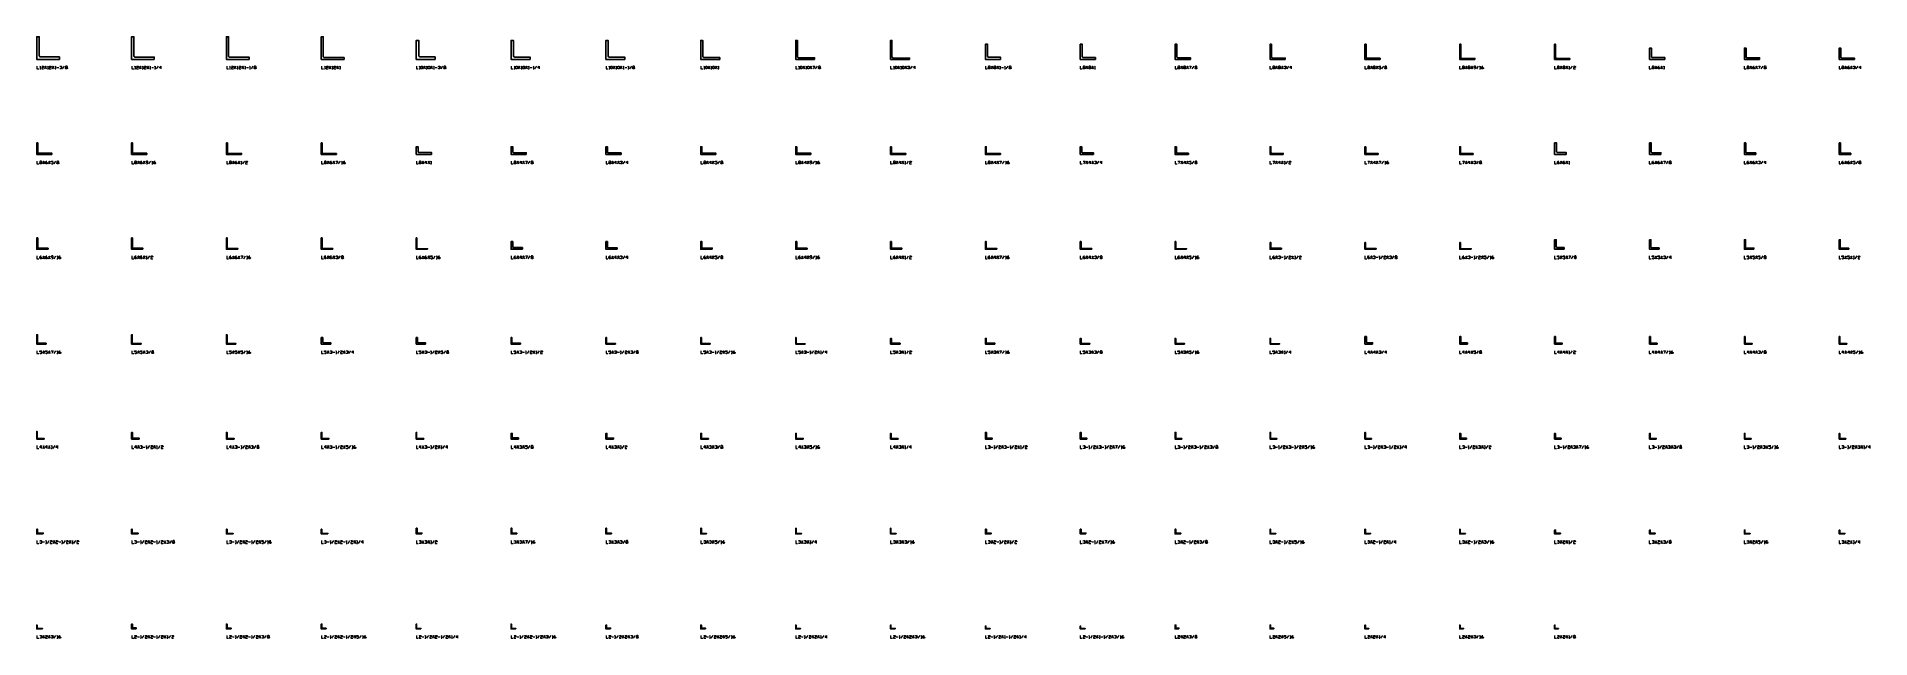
# Model space of a CAD drawing. Header units: inches. Extents: x 0 to 966, y -305 to 12.
import ezdxf

# ---------------------------------------------------------------- set-up
doc = ezdxf.new("R2010")
doc.units = ezdxf.units.IN
doc.header["$MEASUREMENT"] = 0
doc.layers.add('AISC_STEEL', color=7, linetype='Continuous')

msp = doc.modelspace()

# ---------------------------------------------------------------- linework, layer by layer
at = {"color": 3, "lineweight": 0}
for p, q in [((1.66, -5), (2.16, -5)), ((4.16, -3.48), (5.17, -5)), ((4.16, -5), (5.17, -3.48)), ((5.68, -5), (6.18, -5)), ((8.18, -3.48), (9.16, -5)), ((8.18, -5), (9.16, -3.48)), ((9.66, -5), (10.17, -5)), ((10.67, -4.24), (11.65, -4.24)), ((13.68, -5), (14.66, -3.48)), ((51.64, -5), (52.15, -5)), ((54.14, -3.48), (55.15, -5)), ((54.14, -5), (55.15, -3.48)), ((55.66, -5), (56.16, -5)), ((58.16, -3.48), (59.14, -5)), ((58.16, -5), (59.14, -3.48)), ((59.64, -5), (60.15, -5)), ((60.66, -4.24), (61.64, -4.24)), ((62.14, -5), (62.65, -5)), ((63.15, -5), (64.14, -3.48)), ((101.65, -5), (102.13, -5)), ((104.15, -3.48), (105.13, -5)), ((104.15, -5), (105.13, -3.48)), ((105.64, -5), (106.14, -5)), ((108.14, -3.48), (109.15, -5)), ((108.14, -5), (109.15, -3.48)), ((109.62, -5), (110.13, -5)), ((110.64, -4.24), (111.65, -4.24)), ((112.12, -5), (112.63, -5)), ((113.14, -5), (114.15, -3.48)), ((151.63, -5), (152.11, -5)), ((154.13, -3.48), (155.11, -5)), ((154.13, -5), (155.11, -3.48)), ((155.62, -5), (156.13, -5)), ((158.12, -3.48), (159.13, -5)), ((158.12, -5), (159.13, -3.48)), ((159.61, -5), (160.11, -5)), ((201.62, -5), (202.12, -5)), ((202.85, -5), (202.85, -5)), ((203.86, -3.48), (204.84, -5)), ((203.86, -5), (204.84, -3.48)), ((205.35, -5), (205.85, -5)), ((206.61, -5), (206.61, -5)), ((207.59, -3.48), (208.61, -5)), ((207.59, -5), (208.61, -3.48)), ((209.11, -5), (209.62, -5)), ((210.09, -4.24), (211.11, -4.24)), ((213.1, -5), (214.11, -3.48)), ((251.6, -5), (252.1, -5)), ((252.83, -5), (252.83, -5)), ((253.84, -3.48), (254.85, -5)), ((253.84, -5), (254.85, -3.48)), ((255.33, -5), (255.84, -5)), ((256.59, -5), (256.59, -5)), ((257.58, -3.48), (258.59, -5)), ((257.58, -5), (258.59, -3.48)), ((259.09, -5), (259.6, -5)), ((260.07, -4.24), (261.09, -4.24)), ((261.59, -5), (262.1, -5)), ((262.57, -5), (263.59, -3.48)), ((301.58, -5), (302.08, -5)), ((302.81, -5), (302.81, -5)), ((303.82, -3.48), (304.84, -5)), ((303.82, -5), (304.84, -3.48)), ((305.31, -5), (305.82, -5)), ((306.58, -5), (306.58, -5)), ((307.56, -3.48), (308.57, -5)), ((307.56, -5), (308.57, -3.48)), ((309.07, -5), (309.58, -5)), ((310.06, -4.24), (311.07, -4.24)), ((311.57, -5), (312.08, -5)), ((312.59, -5), (313.57, -3.48)), ((351.56, -5), (352.07, -5)), ((352.79, -5), (352.79, -5)), ((353.8, -3.48), (354.82, -5)), ((353.8, -5), (354.82, -3.48)), ((355.29, -5), (355.8, -5)), ((356.56, -5), (356.56, -5)), ((357.57, -3.48), (358.55, -5)), ((357.57, -5), (358.55, -3.48)), ((359.06, -5), (359.56, -5)), ((401.54, -5), (402.05, -5)), ((402.81, -5), (402.81, -5)), ((403.79, -3.48), (404.8, -5)), ((403.79, -5), (404.8, -3.48)), ((405.3, -5), (405.78, -5)), ((406.54, -5), (406.54, -5)), ((407.55, -3.48), (408.53, -5)), ((407.55, -5), (408.53, -3.48)), ((410.52, -5), (411.54, -3.48)), ((451.52, -5), (452.03, -5)), ((452.79, -5), (452.79, -5)), ((453.77, -3.48), (454.78, -5)), ((453.77, -5), (454.78, -3.48)), ((455.29, -5), (455.76, -5)), ((456.52, -5), (456.52, -5)), ((457.53, -3.48), (458.51, -5)), ((457.53, -5), (458.51, -3.48)), ((460.54, -5), (461.52, -3.48)), ((503.02, -3.48), (504, -5)), ((503.02, -5), (504, -3.48)), ((505.99, -3.48), (507.01, -5)), ((505.99, -5), (507.01, -3.48)), ((507.51, -5), (508.02, -5)), ((508.49, -4.24), (509.51, -4.24)), ((510.01, -5), (510.52, -5)), ((510.99, -5), (512.01, -3.48)), ((553, -3.48), (553.98, -5)), ((553, -5), (553.98, -3.48)), ((556.01, -3.48), (556.99, -5)), ((556.01, -5), (556.99, -3.48)), ((557.49, -5), (558, -5)), ((602.98, -3.48), (603.96, -5)), ((602.98, -5), (603.96, -3.48)), ((605.99, -3.48), (606.97, -5)), ((605.99, -5), (606.97, -3.48)), ((608.96, -5), (609.97, -3.48)), ((652.96, -3.48), (653.95, -5)), ((652.96, -5), (653.95, -3.48)), ((655.97, -3.48), (656.95, -5)), ((655.97, -5), (656.95, -3.48)), ((658.98, -5), (659.96, -3.48)), ((702.95, -3.48), (703.96, -5)), ((702.95, -5), (703.96, -3.48)), ((705.95, -3.48), (706.93, -5)), ((705.95, -5), (706.93, -3.48)), ((708.96, -5), (709.94, -3.48)), ((752.93, -3.48), (753.94, -5)), ((752.93, -5), (753.94, -3.48)), ((755.93, -3.48), (756.91, -5)), ((755.93, -5), (756.91, -3.48)), ((758.94, -5), (759.92, -3.48)), ((760.42, -5), (760.93, -5)), ((802.91, -3.48), (803.92, -5)), ((802.91, -5), (803.92, -3.48)), ((805.91, -3.48), (806.93, -5)), ((805.91, -5), (806.93, -3.48)), ((807.4, -5), (807.91, -5)), ((808.41, -5), (809.43, -3.48)), ((852.89, -3.48), (853.9, -5)), ((852.89, -5), (853.9, -3.48)), ((855.89, -3.48), (856.91, -5)), ((855.89, -5), (856.91, -3.48)), ((857.38, -5), (857.89, -5)), ((902.87, -3.48), (903.88, -5)), ((902.87, -5), (903.88, -3.48)), ((905.88, -3.48), (906.89, -5)), ((905.88, -5), (906.89, -3.48)), ((908.88, -5), (909.89, -3.48)), ((952.85, -3.48), (953.86, -5)), ((952.85, -5), (953.86, -3.48)), ((955.86, -3.48), (956.87, -5)), ((955.86, -5), (956.87, -3.48)), ((958.86, -5), (959.87, -3.48)), ((3.18, -53.5), (4.16, -54.98)), ((3.18, -54.98), (4.16, -53.5)), ((6.18, -53.5), (7.16, -54.98)), ((6.18, -54.98), (7.16, -53.5)), ((9.16, -54.98), (10.17, -53.5)), ((53.16, -53.5), (54.14, -54.98)), ((53.16, -54.98), (54.14, -53.5)), ((56.16, -53.5), (57.14, -54.98)), ((56.16, -54.98), (57.14, -53.5)), ((59.14, -54.98), (60.15, -53.5)), ((60.66, -54.98), (61.16, -54.98)), ((103.14, -53.5), (104.15, -54.98)), ((103.14, -54.98), (104.15, -53.5)), ((106.14, -53.5), (107.13, -54.98)), ((106.14, -54.98), (107.13, -53.5)), ((107.63, -54.98), (108.14, -54.98)), ((108.64, -54.98), (109.62, -53.5)), ((153.12, -53.5), (154.13, -54.98)), ((153.12, -54.98), (154.13, -53.5)), ((156.13, -53.5), (157.11, -54.98)), ((156.13, -54.98), (157.11, -53.5)), ((159.13, -54.98), (160.11, -53.5)), ((160.62, -54.98), (161.12, -54.98)), ((203.1, -53.5), (204.11, -54.98)), ((203.1, -54.98), (204.11, -53.5)), ((206.11, -53.5), (207.12, -54.98)), ((206.11, -54.98), (207.12, -53.5)), ((207.59, -54.98), (208.1, -54.98)), ((253.08, -53.5), (254.1, -54.98)), ((253.08, -54.98), (254.1, -53.5)), ((256.09, -53.5), (257.1, -54.98)), ((256.09, -54.98), (257.1, -53.5)), ((259.09, -54.98), (260.07, -53.5)), ((303.06, -53.5), (304.08, -54.98)), ((303.06, -54.98), (304.08, -53.5)), ((306.07, -53.5), (307.08, -54.98)), ((306.07, -54.98), (307.08, -53.5)), ((309.07, -54.98), (310.06, -53.5)), ((353.05, -53.5), (354.06, -54.98)), ((353.05, -54.98), (354.06, -53.5)), ((356.05, -53.5), (357.06, -54.98)), ((356.05, -54.98), (357.06, -53.5)), ((359.06, -54.98), (360.07, -53.5)), ((403.03, -53.5), (404.04, -54.98)), ((403.03, -54.98), (404.04, -53.5)), ((406.03, -53.5), (407.04, -54.98)), ((406.03, -54.98), (407.04, -53.5)), ((409.04, -54.98), (410.05, -53.5)), ((410.52, -54.98), (411.03, -54.98)), ((453.04, -53.5), (454.02, -54.98)), ((453.04, -54.98), (454.02, -53.5)), ((456.01, -53.5), (457.03, -54.98)), ((456.01, -54.98), (457.03, -53.5)), ((457.53, -54.98), (458.04, -54.98)), ((458.51, -54.98), (459.52, -53.5)), ((503.02, -53.5), (504, -54.98)), ((503.02, -54.98), (504, -53.5)), ((505.99, -53.5), (507.01, -54.98)), ((505.99, -54.98), (507.01, -53.5)), ((509, -54.98), (510.01, -53.5)), ((510.52, -54.98), (510.99, -54.98)), ((553, -53.5), (553.98, -54.98)), ((553, -54.98), (553.98, -53.5)), ((556.01, -53.5), (556.99, -54.98)), ((556.01, -54.98), (556.99, -53.5)), ((558.98, -54.98), (559.99, -53.5)), ((602.98, -53.5), (603.96, -54.98)), ((602.98, -54.98), (603.96, -53.5)), ((605.99, -53.5), (606.97, -54.98)), ((605.99, -54.98), (606.97, -53.5)), ((608.96, -54.98), (609.97, -53.5)), ((652.96, -53.5), (653.95, -54.98)), ((652.96, -54.98), (653.95, -53.5)), ((655.97, -53.5), (656.95, -54.98)), ((655.97, -54.98), (656.95, -53.5)), ((657.46, -54.98), (657.96, -54.98)), ((658.47, -54.98), (659.45, -53.5)), ((702.95, -53.5), (703.96, -54.98)), ((702.95, -54.98), (703.96, -53.5)), ((705.95, -53.5), (706.93, -54.98)), ((705.95, -54.98), (706.93, -53.5)), ((708.96, -54.98), (709.94, -53.5)), ((710.44, -54.98), (710.95, -54.98)), ((752.93, -53.5), (753.94, -54.98)), ((752.93, -54.98), (753.94, -53.5)), ((755.93, -53.5), (756.91, -54.98)), ((755.93, -54.98), (756.91, -53.5)), ((758.94, -54.98), (759.92, -53.5)), ((802.91, -53.5), (803.92, -54.98)), ((802.91, -54.98), (803.92, -53.5)), ((805.91, -53.5), (806.93, -54.98)), ((805.91, -54.98), (806.93, -53.5)), ((807.4, -54.98), (807.91, -54.98)), ((852.89, -53.5), (853.9, -54.98)), ((852.89, -54.98), (853.9, -53.5)), ((855.89, -53.5), (856.91, -54.98)), ((855.89, -54.98), (856.91, -53.5)), ((858.9, -54.98), (859.88, -53.5)), ((902.87, -53.5), (903.88, -54.98)), ((902.87, -54.98), (903.88, -53.5)), ((905.88, -53.5), (906.89, -54.98)), ((905.88, -54.98), (906.89, -53.5)), ((908.88, -54.98), (909.89, -53.5)), ((952.85, -53.5), (953.86, -54.98)), ((952.85, -54.98), (953.86, -53.5)), ((955.86, -53.5), (956.87, -54.98)), ((955.86, -54.98), (956.87, -53.5)), ((958.86, -54.98), (959.87, -53.5)), ((3.18, -103.48), (4.16, -105)), ((3.18, -105), (4.16, -103.48)), ((6.18, -103.48), (7.16, -105)), ((6.18, -105), (7.16, -103.48)), ((9.16, -105), (10.17, -103.48)), ((10.67, -105), (11.18, -105)), ((53.16, -103.48), (54.14, -105)), ((53.16, -105), (54.14, -103.48)), ((56.16, -103.48), (57.14, -105)), ((56.16, -105), (57.14, -103.48)), ((57.65, -105), (58.16, -105)), ((58.66, -105), (59.64, -103.48)), ((103.14, -103.48), (104.15, -105)), ((103.14, -105), (104.15, -103.48)), ((106.14, -103.48), (107.13, -105)), ((106.14, -105), (107.13, -103.48)), ((109.15, -105), (110.13, -103.48)), ((110.64, -105), (111.14, -105)), ((153.12, -103.48), (154.13, -105)), ((153.12, -105), (154.13, -103.48)), ((156.13, -103.48), (157.11, -105)), ((156.13, -105), (157.11, -103.48)), ((159.13, -105), (160.11, -103.48)), ((203.1, -103.48), (204.11, -105)), ((203.1, -105), (204.11, -103.48)), ((206.11, -103.48), (207.12, -105)), ((206.11, -105), (207.12, -103.48)), ((209.11, -105), (210.09, -103.48)), ((210.6, -105), (211.11, -105)), ((253.08, -103.48), (254.1, -105)), ((253.08, -105), (254.1, -103.48)), ((256.09, -103.48), (257.1, -105)), ((256.09, -105), (257.1, -103.48)), ((259.09, -105), (260.07, -103.48)), ((303.06, -103.48), (304.08, -105)), ((303.06, -105), (304.08, -103.48)), ((306.07, -103.48), (307.08, -105)), ((306.07, -105), (307.08, -103.48)), ((309.07, -105), (310.06, -103.48)), ((353.05, -103.48), (354.06, -105)), ((353.05, -105), (354.06, -103.48)), ((356.05, -103.48), (357.06, -105)), ((356.05, -105), (357.06, -103.48)), ((359.06, -105), (360.07, -103.48)), ((403.03, -103.48), (404.04, -105)), ((403.03, -105), (404.04, -103.48)), ((406.03, -103.48), (407.04, -105)), ((406.03, -105), (407.04, -103.48)), ((409.04, -105), (410.05, -103.48)), ((410.52, -105), (411.03, -105)), ((453.04, -103.48), (454.02, -105)), ((453.04, -105), (454.02, -103.48)), ((456.01, -103.48), (457.03, -105)), ((456.01, -105), (457.03, -103.48)), ((457.53, -105), (458.04, -105)), ((458.51, -105), (459.52, -103.48)), ((503.02, -103.48), (504, -105)), ((503.02, -105), (504, -103.48)), ((505.99, -103.48), (507.01, -105)), ((505.99, -105), (507.01, -103.48)), ((509, -105), (510.01, -103.48)), ((510.52, -105), (510.99, -105)), ((553, -103.48), (553.98, -105)), ((553, -105), (553.98, -103.48)), ((556.01, -103.48), (556.99, -105)), ((556.01, -105), (556.99, -103.48)), ((558.98, -105), (559.99, -103.48)), ((602.98, -103.48), (603.96, -105)), ((602.98, -105), (603.96, -103.48)), ((605.99, -103.48), (606.97, -105)), ((605.99, -105), (606.97, -103.48)), ((608.96, -105), (609.97, -103.48)), ((610.48, -105), (610.99, -105)), ((652.96, -103.48), (653.95, -105)), ((652.96, -105), (653.95, -103.48)), ((655.97, -104.24), (656.95, -104.24)), ((657.46, -105), (657.96, -105)), ((658.47, -105), (659.45, -103.48)), ((661.47, -103.48), (662.45, -105)), ((661.47, -105), (662.45, -103.48)), ((662.96, -105), (663.47, -105)), ((663.97, -105), (664.95, -103.48)), ((702.95, -103.48), (703.96, -105)), ((702.95, -105), (703.96, -103.48)), ((705.95, -104.24), (706.93, -104.24)), ((707.44, -105), (707.94, -105)), ((708.45, -105), (709.43, -103.48)), ((711.46, -103.48), (712.44, -105)), ((711.46, -105), (712.44, -103.48)), ((714.43, -105), (715.44, -103.48)), ((752.93, -103.48), (753.94, -105)), ((752.93, -105), (753.94, -103.48)), ((755.93, -104.24), (756.91, -104.24)), ((757.42, -105), (757.93, -105)), ((758.43, -105), (759.41, -103.48)), ((761.44, -103.48), (762.42, -105)), ((761.44, -105), (762.42, -103.48)), ((764.41, -105), (765.42, -103.48)), ((765.93, -105), (766.43, -105)), ((802.91, -103.48), (803.92, -105)), ((802.91, -105), (803.92, -103.48)), ((805.91, -103.48), (806.93, -105)), ((805.91, -105), (806.93, -103.48)), ((808.92, -105), (809.9, -103.48)), ((852.89, -103.48), (853.9, -105)), ((852.89, -105), (853.9, -103.48)), ((855.89, -103.48), (856.91, -105)), ((855.89, -105), (856.91, -103.48)), ((858.9, -105), (859.88, -103.48)), ((902.87, -103.48), (903.88, -105)), ((902.87, -105), (903.88, -103.48)), ((905.88, -103.48), (906.89, -105)), ((905.88, -105), (906.89, -103.48)), ((908.88, -105), (909.89, -103.48)), ((952.85, -103.48), (953.86, -105)), ((952.85, -105), (953.86, -103.48)), ((955.86, -103.48), (956.87, -105)), ((955.86, -105), (956.87, -103.48)), ((957.38, -105), (957.85, -105)), ((958.36, -105), (959.37, -103.48)), ((3.18, -153.49), (4.16, -154.98)), ((3.18, -154.98), (4.16, -153.49)), ((6.18, -153.49), (7.16, -154.98)), ((6.18, -154.98), (7.16, -153.49)), ((9.16, -154.98), (10.17, -153.49)), ((53.16, -153.49), (54.14, -154.98)), ((53.16, -154.98), (54.14, -153.49)), ((56.16, -153.49), (57.14, -154.98)), ((56.16, -154.98), (57.14, -153.49)), ((59.14, -154.98), (60.15, -153.49)), ((103.14, -153.49), (104.15, -154.98)), ((103.14, -154.98), (104.15, -153.49)), ((106.14, -153.49), (107.13, -154.98)), ((106.14, -154.98), (107.13, -153.49)), ((109.15, -154.98), (110.13, -153.49)), ((153.12, -153.49), (154.13, -154.98)), ((153.12, -154.98), (154.13, -153.49)), ((156.13, -154.22), (157.11, -154.22)), ((158.63, -154.98), (159.61, -153.49)), ((161.63, -153.49), (162.61, -154.98)), ((161.63, -154.98), (162.61, -153.49)), ((164.6, -154.98), (165.62, -153.49)), ((203.1, -153.49), (204.11, -154.98)), ((203.1, -154.98), (204.11, -153.49)), ((206.11, -154.22), (207.12, -154.22)), ((208.61, -154.98), (209.62, -153.49)), ((211.61, -153.49), (212.59, -154.98)), ((211.61, -154.98), (212.59, -153.49)), ((214.62, -154.98), (215.6, -153.49)), ((253.08, -153.49), (254.1, -154.98)), ((253.08, -154.98), (254.1, -153.49)), ((256.09, -154.22), (257.1, -154.22)), ((258.59, -154.98), (259.6, -153.49)), ((261.59, -153.49), (262.57, -154.98)), ((261.59, -154.98), (262.57, -153.49)), ((264.09, -154.98), (265.07, -153.49)), ((303.06, -153.49), (304.08, -154.98)), ((303.06, -154.98), (304.08, -153.49)), ((306.07, -154.22), (307.08, -154.22)), ((308.57, -154.98), (309.58, -153.49)), ((311.57, -153.49), (312.59, -154.98)), ((311.57, -154.98), (312.59, -153.49)), ((314.58, -154.98), (315.56, -153.49)), ((353.05, -153.49), (354.06, -154.98)), ((353.05, -154.98), (354.06, -153.49)), ((356.05, -154.22), (357.06, -154.22)), ((358.55, -154.98), (359.56, -153.49)), ((361.56, -153.49), (362.57, -154.98)), ((361.56, -154.98), (362.57, -153.49)), ((364.56, -154.98), (365.54, -153.49)), ((403.03, -153.49), (404.04, -154.98)), ((403.03, -154.98), (404.04, -153.49)), ((406.03, -154.22), (407.04, -154.22)), ((408.53, -154.98), (409.54, -153.49)), ((411.54, -153.49), (412.55, -154.98)), ((411.54, -154.98), (412.55, -153.49)), ((414.04, -154.98), (415.05, -153.49)), ((453.04, -153.49), (454.02, -154.98)), ((453.04, -154.98), (454.02, -153.49)), ((456.01, -153.49), (457.03, -154.98)), ((456.01, -154.98), (457.03, -153.49)), ((458.51, -154.98), (459.52, -153.49)), ((503.02, -153.49), (504, -154.98)), ((503.02, -154.98), (504, -153.49)), ((505.99, -153.49), (507.01, -154.98)), ((505.99, -154.98), (507.01, -153.49)), ((509, -154.98), (510.01, -153.49)), ((553, -153.49), (553.98, -154.98)), ((553, -154.98), (553.98, -153.49)), ((556.01, -153.49), (556.99, -154.98)), ((556.01, -154.98), (556.99, -153.49)), ((558.98, -154.98), (559.99, -153.49)), ((602.98, -153.49), (603.96, -154.98)), ((602.98, -154.98), (603.96, -153.49)), ((605.99, -153.49), (606.97, -154.98)), ((605.99, -154.98), (606.97, -153.49)), ((608.96, -154.98), (609.97, -153.49)), ((652.96, -153.49), (653.95, -154.98)), ((652.96, -154.98), (653.95, -153.49)), ((655.97, -153.49), (656.95, -154.98)), ((655.97, -154.98), (656.95, -153.49)), ((658.47, -154.98), (659.45, -153.49)), ((702.95, -153.49), (703.96, -154.98)), ((702.95, -154.98), (703.96, -153.49)), ((705.95, -153.49), (706.93, -154.98)), ((705.95, -154.98), (706.93, -153.49)), ((708.96, -154.98), (709.94, -153.49)), ((752.93, -153.49), (753.94, -154.98)), ((752.93, -154.98), (753.94, -153.49)), ((755.93, -153.49), (756.91, -154.98)), ((755.93, -154.98), (756.91, -153.49)), ((758.94, -154.98), (759.92, -153.49)), ((802.91, -153.49), (803.92, -154.98)), ((802.91, -154.98), (803.92, -153.49)), ((805.91, -153.49), (806.93, -154.98)), ((805.91, -154.98), (806.93, -153.49)), ((808.41, -154.98), (809.43, -153.49)), ((852.89, -153.49), (853.9, -154.98)), ((852.89, -154.98), (853.9, -153.49)), ((855.89, -153.49), (856.91, -154.98)), ((855.89, -154.98), (856.91, -153.49)), ((858.9, -154.98), (859.88, -153.49)), ((902.87, -153.49), (903.88, -154.98)), ((902.87, -154.98), (903.88, -153.49)), ((905.88, -153.49), (906.89, -154.98)), ((905.88, -154.98), (906.89, -153.49)), ((908.88, -154.98), (909.89, -153.49)), ((952.85, -153.49), (953.86, -154.98)), ((952.85, -154.98), (953.86, -153.49)), ((955.86, -153.49), (956.87, -154.98)), ((955.86, -154.98), (956.87, -153.49)), ((958.86, -154.98), (959.87, -153.49)), ((10.67, -154.98), (11.18, -154.98)), ((110.64, -154.98), (111.14, -154.98)), ((157.61, -154.98), (158.12, -154.98)), ((207.59, -154.98), (208.1, -154.98)), ((257.58, -154.98), (258.08, -154.98)), ((263.08, -154.98), (263.59, -154.98)), ((307.56, -154.98), (308.06, -154.98)), ((357.57, -154.98), (358.04, -154.98)), ((366.05, -154.98), (366.55, -154.98)), ((407.55, -154.98), (408.03, -154.98)), ((413.02, -154.98), (413.53, -154.98)), ((457.53, -154.98), (458.04, -154.98)), ((510.52, -154.98), (510.99, -154.98)), ((610.48, -154.98), (610.99, -154.98)), ((657.46, -154.98), (657.96, -154.98)), ((807.4, -154.98), (807.91, -154.98)), ((860.39, -154.98), (860.89, -154.98)), ((960.35, -154.98), (960.86, -154.98)), ((3.18, -203.47), (4.16, -204.99)), ((3.18, -204.99), (4.16, -203.47)), ((6.18, -203.47), (7.16, -204.99)), ((6.18, -204.99), (7.16, -203.47)), ((7.67, -204.99), (8.18, -204.99)), ((8.68, -204.99), (9.66, -203.47)), ((53.16, -203.47), (54.14, -204.99)), ((53.16, -204.99), (54.14, -203.47)), ((56.16, -204.23), (57.14, -204.23)), ((57.65, -204.99), (58.16, -204.99)), ((58.66, -204.99), (59.64, -203.47)), ((61.64, -203.47), (62.65, -204.99)), ((61.64, -204.99), (62.65, -203.47)), ((63.15, -204.99), (63.66, -204.99)), ((64.14, -204.99), (65.15, -203.47)), ((103.14, -203.47), (104.15, -204.99)), ((103.14, -204.99), (104.15, -203.47)), ((106.14, -204.23), (107.13, -204.23)), ((107.63, -204.99), (108.14, -204.99)), ((108.64, -204.99), (109.62, -203.47)), ((111.65, -203.47), (112.63, -204.99)), ((111.65, -204.99), (112.63, -203.47)), ((114.62, -204.99), (115.63, -203.47)), ((153.12, -203.47), (154.13, -204.99)), ((153.12, -204.99), (154.13, -203.47)), ((156.13, -204.23), (157.11, -204.23)), ((157.61, -204.99), (158.12, -204.99)), ((158.63, -204.99), (159.61, -203.47)), ((161.63, -203.47), (162.61, -204.99)), ((161.63, -204.99), (162.61, -203.47)), ((164.6, -204.99), (165.62, -203.47)), ((166.12, -204.99), (166.63, -204.99)), ((203.1, -203.47), (204.11, -204.99)), ((203.1, -204.99), (204.11, -203.47)), ((206.11, -204.23), (207.12, -204.23)), ((207.59, -204.99), (208.1, -204.99)), ((208.61, -204.99), (209.62, -203.47)), ((211.61, -203.47), (212.59, -204.99)), ((211.61, -204.99), (212.59, -203.47)), ((213.1, -204.99), (213.6, -204.99)), ((214.11, -204.99), (215.09, -203.47)), ((253.08, -203.47), (254.1, -204.99)), ((253.08, -204.99), (254.1, -203.47)), ((256.09, -203.47), (257.1, -204.99)), ((256.09, -204.99), (257.1, -203.47)), ((259.09, -204.99), (260.07, -203.47)), ((303.06, -203.47), (304.08, -204.99)), ((303.06, -204.99), (304.08, -203.47)), ((306.07, -203.47), (307.08, -204.99)), ((306.07, -204.99), (307.08, -203.47)), ((307.56, -204.99), (308.06, -204.99)), ((308.57, -204.99), (309.58, -203.47)), ((353.05, -203.47), (354.06, -204.99)), ((353.05, -204.99), (354.06, -203.47)), ((356.05, -203.47), (357.06, -204.99)), ((356.05, -204.99), (357.06, -203.47)), ((359.06, -204.99), (360.07, -203.47)), ((403.03, -203.47), (404.04, -204.99)), ((403.03, -204.99), (404.04, -203.47)), ((406.03, -203.47), (407.04, -204.99)), ((406.03, -204.99), (407.04, -203.47)), ((409.04, -204.99), (410.05, -203.47)), ((410.52, -204.99), (411.03, -204.99)), ((453.04, -203.47), (454.02, -204.99)), ((453.04, -204.99), (454.02, -203.47)), ((456.01, -203.47), (457.03, -204.99)), ((456.01, -204.99), (457.03, -203.47)), ((457.53, -204.99), (458.04, -204.99)), ((458.51, -204.99), (459.52, -203.47)), ((503.02, -204.23), (504, -204.23)), ((504.51, -204.99), (505.01, -204.99)), ((505.52, -204.99), (506.5, -203.47)), ((508.49, -203.47), (509.51, -204.99)), ((508.49, -204.99), (509.51, -203.47)), ((511.5, -204.23), (512.51, -204.23)), ((513.02, -204.99), (513.49, -204.99)), ((514, -204.99), (515.01, -203.47)), ((517, -203.47), (518.02, -204.99)), ((517, -204.99), (518.02, -203.47)), ((518.49, -204.99), (519, -204.99)), ((519.5, -204.99), (520.51, -203.47)), ((553, -204.23), (553.98, -204.23)), ((554.49, -204.99), (555, -204.99)), ((555.5, -204.99), (556.48, -203.47)), ((558.51, -203.47), (559.49, -204.99)), ((558.51, -204.99), (559.49, -203.47)), ((561.48, -204.23), (562.49, -204.23)), ((563, -204.99), (563.5, -204.99)), ((563.98, -204.99), (564.99, -203.47)), ((566.98, -203.47), (568, -204.99)), ((566.98, -204.99), (568, -203.47)), ((569.99, -204.99), (571, -203.47)), ((571.48, -204.99), (571.98, -204.99)), ((602.98, -204.23), (603.96, -204.23)), ((604.47, -204.99), (604.98, -204.99)), ((605.48, -204.99), (606.46, -203.47)), ((608.49, -203.47), (609.47, -204.99)), ((608.49, -204.99), (609.47, -203.47)), ((611.46, -204.23), (612.47, -204.23)), ((612.98, -204.99), (613.49, -204.99)), ((613.96, -204.99), (614.97, -203.47)), ((616.97, -203.47), (617.98, -204.99)), ((616.97, -204.99), (617.98, -203.47)), ((619.97, -204.99), (620.98, -203.47)), ((652.96, -204.23), (653.95, -204.23)), ((654.45, -204.99), (654.96, -204.99)), ((655.46, -204.99), (656.48, -203.47)), ((658.47, -203.47), (659.45, -204.99)), ((658.47, -204.99), (659.45, -203.47)), ((661.47, -204.23), (662.45, -204.23)), ((662.96, -204.99), (663.47, -204.99)), ((663.97, -204.99), (664.95, -203.47)), ((666.95, -203.47), (667.96, -204.99)), ((666.95, -204.99), (667.96, -203.47)), ((669.95, -204.99), (670.96, -203.47)), ((671.47, -204.99), (671.94, -204.99)), ((702.95, -204.23), (703.96, -204.23)), ((704.43, -204.99), (704.94, -204.99)), ((705.45, -204.99), (706.46, -203.47)), ((708.45, -203.47), (709.43, -204.99)), ((708.45, -204.99), (709.43, -203.47)), ((711.46, -204.23), (712.44, -204.23)), ((712.94, -204.99), (713.45, -204.99)), ((713.95, -204.99), (714.94, -203.47)), ((716.93, -203.47), (717.94, -204.99)), ((716.93, -204.99), (717.94, -203.47)), ((718.45, -204.99), (718.95, -204.99)), ((719.43, -204.99), (720.44, -203.47)), ((752.93, -204.23), (753.94, -204.23)), ((754.41, -204.99), (754.92, -204.99)), ((755.43, -204.99), (756.44, -203.47)), ((758.43, -203.47), (759.41, -204.99)), ((758.43, -204.99), (759.41, -203.47)), ((761.44, -203.47), (762.42, -204.99)), ((761.44, -204.99), (762.42, -203.47)), ((762.92, -204.99), (763.43, -204.99)), ((763.94, -204.99), (764.92, -203.47)), ((802.91, -204.23), (803.92, -204.23)), ((804.43, -204.99), (804.9, -204.99)), ((805.41, -204.99), (806.42, -203.47)), ((808.41, -203.47), (809.43, -204.99)), ((808.41, -204.99), (809.43, -203.47)), ((811.42, -203.47), (812.4, -204.99)), ((811.42, -204.99), (812.4, -203.47)), ((814.42, -204.99), (815.4, -203.47)), ((815.91, -204.99), (816.42, -204.99)), ((852.89, -204.23), (853.9, -204.23)), ((854.41, -204.99), (854.88, -204.99)), ((855.39, -204.99), (856.4, -203.47)), ((858.39, -203.47), (859.41, -204.99)), ((858.39, -204.99), (859.41, -203.47)), ((861.4, -203.47), (862.38, -204.99)), ((861.4, -204.99), (862.38, -203.47)), ((864.4, -204.99), (865.39, -203.47)), ((902.87, -204.23), (903.88, -204.23)), ((904.39, -204.99), (904.9, -204.99)), ((905.37, -204.99), (906.38, -203.47)), ((908.38, -203.47), (909.39, -204.99)), ((908.38, -204.99), (909.39, -203.47)), ((911.38, -203.47), (912.39, -204.99)), ((911.38, -204.99), (912.39, -203.47)), ((914.39, -204.99), (915.37, -203.47)), ((915.87, -204.99), (916.38, -204.99)), ((952.85, -204.23), (953.86, -204.23)), ((954.37, -204.99), (954.88, -204.99)), ((955.35, -204.99), (956.36, -203.47)), ((958.36, -203.47), (959.37, -204.99)), ((958.36, -204.99), (959.37, -203.47)), ((961.36, -203.47), (962.37, -204.99)), ((961.36, -204.99), (962.37, -203.47)), ((962.85, -204.99), (963.35, -204.99)), ((963.86, -204.99), (964.87, -203.47)), ((3.18, -254.21), (4.16, -254.21)), ((4.66, -254.97), (5.17, -254.97)), ((5.68, -254.97), (6.66, -253.49)), ((8.68, -253.49), (9.66, -254.97)), ((8.68, -254.97), (9.66, -253.49)), ((11.65, -254.21), (12.67, -254.21)), ((13.17, -254.97), (13.68, -254.97)), ((14.15, -254.97), (15.17, -253.49)), ((17.16, -253.49), (18.17, -254.97)), ((17.16, -254.97), (18.17, -253.49)), ((18.68, -254.97), (19.15, -254.97)), ((19.66, -254.97), (20.67, -253.49)), ((53.16, -254.21), (54.14, -254.21)), ((54.65, -254.97), (55.15, -254.97)), ((55.66, -254.97), (56.64, -253.49)), ((58.66, -253.49), (59.64, -254.97)), ((58.66, -254.97), (59.64, -253.49)), ((61.64, -254.21), (62.65, -254.21)), ((63.15, -254.97), (63.66, -254.97)), ((64.14, -254.97), (65.15, -253.49)), ((67.14, -253.49), (68.15, -254.97)), ((67.14, -254.97), (68.15, -253.49)), ((70.15, -254.97), (71.16, -253.49)), ((103.14, -254.21), (104.15, -254.21)), ((104.63, -254.97), (105.13, -254.97)), ((105.64, -254.97), (106.65, -253.49)), ((108.64, -253.49), (109.62, -254.97)), ((108.64, -254.97), (109.62, -253.49)), ((111.65, -254.21), (112.63, -254.21)), ((113.14, -254.97), (113.64, -254.97)), ((114.15, -254.97), (115.13, -253.49)), ((117.12, -253.49), (118.13, -254.97)), ((117.12, -254.97), (118.13, -253.49)), ((120.13, -254.97), (121.14, -253.49)), ((121.65, -254.97), (122.12, -254.97)), ((153.12, -254.21), (154.13, -254.21)), ((154.61, -254.97), (155.11, -254.97)), ((155.62, -254.97), (156.63, -253.49)), ((158.63, -253.49), (159.61, -254.97)), ((158.63, -254.97), (159.61, -253.49)), ((161.63, -254.21), (162.61, -254.21)), ((163.12, -254.97), (163.62, -254.97)), ((164.13, -254.97), (165.11, -253.49)), ((167.1, -253.49), (168.12, -254.97)), ((167.1, -254.97), (168.12, -253.49)), ((168.62, -254.97), (169.13, -254.97)), ((169.6, -254.97), (170.61, -253.49)), ((203.1, -253.49), (204.11, -254.97)), ((203.1, -254.97), (204.11, -253.49)), ((206.11, -253.49), (207.12, -254.97)), ((206.11, -254.97), (207.12, -253.49)), ((207.59, -254.97), (208.1, -254.97)), ((208.61, -254.97), (209.62, -253.49)), ((253.08, -253.49), (254.1, -254.97)), ((253.08, -254.97), (254.1, -253.49)), ((256.09, -253.49), (257.1, -254.97)), ((256.09, -254.97), (257.1, -253.49)), ((259.09, -254.97), (260.07, -253.49)), ((260.58, -254.97), (261.09, -254.97)), ((303.06, -253.49), (304.08, -254.97)), ((303.06, -254.97), (304.08, -253.49)), ((306.07, -253.49), (307.08, -254.97)), ((306.07, -254.97), (307.08, -253.49)), ((309.07, -254.97), (310.06, -253.49)), ((353.05, -253.49), (354.06, -254.97)), ((353.05, -254.97), (354.06, -253.49)), ((356.05, -253.49), (357.06, -254.97)), ((356.05, -254.97), (357.06, -253.49)), ((359.06, -254.97), (360.07, -253.49)), ((360.54, -254.97), (361.05, -254.97)), ((403.03, -253.49), (404.04, -254.97)), ((403.03, -254.97), (404.04, -253.49)), ((406.03, -253.49), (407.04, -254.97)), ((406.03, -254.97), (407.04, -253.49)), ((407.55, -254.97), (408.03, -254.97)), ((408.53, -254.97), (409.54, -253.49)), ((453.04, -253.49), (454.02, -254.97)), ((453.04, -254.97), (454.02, -253.49)), ((456.01, -253.49), (457.03, -254.97)), ((456.01, -254.97), (457.03, -253.49)), ((459.02, -254.97), (460.03, -253.49)), ((460.54, -254.97), (461.01, -254.97)), ((503.02, -253.49), (504, -254.97)), ((503.02, -254.97), (504, -253.49)), ((505.99, -254.21), (507.01, -254.21)), ((507.51, -254.97), (508.02, -254.97)), ((508.49, -254.97), (509.51, -253.49)), ((511.5, -253.49), (512.51, -254.97)), ((511.5, -254.97), (512.51, -253.49)), ((513.02, -254.97), (513.49, -254.97)), ((514, -254.97), (515.01, -253.49)), ((553, -253.49), (553.98, -254.97)), ((553, -254.97), (553.98, -253.49)), ((556.01, -254.21), (556.99, -254.21)), ((557.49, -254.97), (558, -254.97)), ((558.51, -254.97), (559.49, -253.49)), ((561.48, -253.49), (562.49, -254.97)), ((561.48, -254.97), (562.49, -253.49)), ((564.49, -254.97), (565.5, -253.49)), ((566, -254.97), (566.48, -254.97)), ((602.98, -253.49), (603.96, -254.97)), ((602.98, -254.97), (603.96, -253.49)), ((605.99, -254.21), (606.97, -254.21)), ((607.48, -254.97), (607.98, -254.97)), ((608.49, -254.97), (609.47, -253.49)), ((611.46, -253.49), (612.47, -254.97)), ((611.46, -254.97), (612.47, -253.49)), ((614.47, -254.97), (615.48, -253.49)), ((652.96, -253.49), (653.95, -254.97)), ((652.96, -254.97), (653.95, -253.49)), ((655.97, -254.21), (656.95, -254.21)), ((657.46, -254.97), (657.96, -254.97)), ((658.47, -254.97), (659.45, -253.49)), ((661.47, -253.49), (662.45, -254.97)), ((661.47, -254.97), (662.45, -253.49)), ((664.45, -254.97), (665.46, -253.49)), ((665.97, -254.97), (666.47, -254.97)), ((702.95, -253.49), (703.96, -254.97)), ((702.95, -254.97), (703.96, -253.49)), ((705.95, -254.21), (706.93, -254.21)), ((707.44, -254.97), (707.94, -254.97)), ((708.45, -254.97), (709.43, -253.49)), ((711.46, -253.49), (712.44, -254.97)), ((711.46, -254.97), (712.44, -253.49)), ((712.94, -254.97), (713.45, -254.97)), ((713.95, -254.97), (714.94, -253.49)), ((752.93, -253.49), (753.94, -254.97)), ((752.93, -254.97), (753.94, -253.49)), ((755.93, -254.21), (756.91, -254.21)), ((757.42, -254.97), (757.93, -254.97)), ((758.43, -254.97), (759.41, -253.49)), ((761.44, -253.49), (762.42, -254.97)), ((761.44, -254.97), (762.42, -253.49)), ((764.41, -254.97), (765.42, -253.49)), ((765.93, -254.97), (766.43, -254.97)), ((802.91, -253.49), (803.92, -254.97)), ((802.91, -254.97), (803.92, -253.49)), ((805.91, -253.49), (806.93, -254.97)), ((805.91, -254.97), (806.93, -253.49)), ((807.4, -254.97), (807.91, -254.97)), ((808.41, -254.97), (809.43, -253.49)), ((852.89, -253.49), (853.9, -254.97)), ((852.89, -254.97), (853.9, -253.49)), ((855.89, -253.49), (856.91, -254.97)), ((855.89, -254.97), (856.91, -253.49)), ((858.9, -254.97), (859.88, -253.49)), ((902.87, -253.49), (903.88, -254.97)), ((902.87, -254.97), (903.88, -253.49)), ((905.88, -253.49), (906.89, -254.97)), ((905.88, -254.97), (906.89, -253.49)), ((908.88, -254.97), (909.89, -253.49)), ((910.37, -254.97), (910.87, -254.97)), ((952.85, -253.49), (953.86, -254.97)), ((952.85, -254.97), (953.86, -253.49)), ((955.86, -253.49), (956.87, -254.97)), ((955.86, -254.97), (956.87, -253.49)), ((957.38, -254.97), (957.85, -254.97)), ((958.36, -254.97), (959.37, -253.49)), ((3.18, -303.47), (4.16, -304.98)), ((3.18, -304.98), (4.16, -303.47)), ((6.18, -303.47), (7.16, -304.98)), ((6.18, -304.98), (7.16, -303.47)), ((9.16, -304.98), (10.17, -303.47)), ((10.67, -304.98), (11.18, -304.98)), ((53.16, -304.23), (54.14, -304.23)), ((54.65, -304.98), (55.15, -304.98)), ((55.66, -304.98), (56.64, -303.47)), ((58.66, -303.47), (59.64, -304.98)), ((58.66, -304.98), (59.64, -303.47)), ((61.64, -304.23), (62.65, -304.23)), ((63.15, -304.98), (63.66, -304.98)), ((64.14, -304.98), (65.15, -303.47)), ((67.14, -303.47), (68.15, -304.98)), ((67.14, -304.98), (68.15, -303.47)), ((68.66, -304.98), (69.13, -304.98)), ((69.64, -304.98), (70.65, -303.47)), ((103.14, -304.23), (104.15, -304.23)), ((104.63, -304.98), (105.13, -304.98)), ((105.64, -304.98), (106.65, -303.47)), ((108.64, -303.47), (109.62, -304.98)), ((108.64, -304.98), (109.62, -303.47)), ((111.65, -304.23), (112.63, -304.23)), ((113.14, -304.98), (113.64, -304.98)), ((114.15, -304.98), (115.13, -303.47)), ((117.12, -303.47), (118.13, -304.98)), ((117.12, -304.98), (118.13, -303.47)), ((120.13, -304.98), (121.14, -303.47)), ((153.12, -304.23), (154.13, -304.23)), ((154.61, -304.98), (155.11, -304.98)), ((155.62, -304.98), (156.63, -303.47)), ((158.63, -303.47), (159.61, -304.98)), ((158.63, -304.98), (159.61, -303.47)), ((161.63, -304.23), (162.61, -304.23)), ((163.12, -304.98), (163.62, -304.98)), ((164.13, -304.98), (165.11, -303.47)), ((167.1, -303.47), (168.12, -304.98)), ((167.1, -304.98), (168.12, -303.47)), ((170.11, -304.98), (171.12, -303.47)), ((171.63, -304.98), (172.1, -304.98)), ((203.1, -304.23), (204.11, -304.23)), ((204.62, -304.98), (205.09, -304.98)), ((205.6, -304.98), (206.61, -303.47)), ((208.61, -303.47), (209.62, -304.98)), ((208.61, -304.98), (209.62, -303.47)), ((211.61, -304.23), (212.59, -304.23)), ((213.1, -304.98), (213.6, -304.98)), ((214.11, -304.98), (215.09, -303.47)), ((217.12, -303.47), (218.1, -304.98)), ((217.12, -304.98), (218.1, -303.47)), ((218.6, -304.98), (219.11, -304.98)), ((219.61, -304.98), (220.6, -303.47)), ((253.08, -304.23), (254.1, -304.23)), ((254.6, -304.98), (255.08, -304.98)), ((255.58, -304.98), (256.59, -303.47)), ((258.59, -303.47), (259.6, -304.98)), ((258.59, -304.98), (259.6, -303.47)), ((261.59, -304.23), (262.57, -304.23)), ((263.08, -304.98), (263.59, -304.98)), ((264.09, -304.98), (265.07, -303.47)), ((267.1, -303.47), (268.08, -304.98)), ((267.1, -304.98), (268.08, -303.47)), ((270.07, -304.98), (271.08, -303.47)), ((271.59, -304.98), (272.1, -304.98)), ((303.06, -304.23), (304.08, -304.23)), ((304.58, -304.98), (305.06, -304.98)), ((305.56, -304.98), (306.58, -303.47)), ((308.57, -303.47), (309.58, -304.98)), ((308.57, -304.98), (309.58, -303.47)), ((311.57, -303.47), (312.59, -304.98)), ((311.57, -304.98), (312.59, -303.47)), ((314.58, -304.98), (315.56, -303.47)), ((353.05, -304.23), (354.06, -304.23)), ((354.56, -304.98), (355.07, -304.98)), ((355.54, -304.98), (356.56, -303.47)), ((358.55, -303.47), (359.56, -304.98)), ((358.55, -304.98), (359.56, -303.47)), ((361.56, -303.47), (362.57, -304.98)), ((361.56, -304.98), (362.57, -303.47)), ((364.56, -304.98), (365.54, -303.47)), ((366.05, -304.98), (366.55, -304.98)), ((403.03, -304.23), (404.04, -304.23)), ((404.55, -304.98), (405.05, -304.98)), ((405.53, -304.98), (406.54, -303.47)), ((408.53, -303.47), (409.54, -304.98)), ((408.53, -304.98), (409.54, -303.47)), ((411.54, -303.47), (412.55, -304.98)), ((411.54, -304.98), (412.55, -303.47)), ((413.02, -304.98), (413.53, -304.98)), ((414.04, -304.98), (415.05, -303.47)), ((453.04, -304.23), (454.02, -304.23)), ((454.53, -304.98), (455.03, -304.98)), ((455.54, -304.98), (456.52, -303.47)), ((458.51, -303.47), (459.52, -304.98)), ((458.51, -304.98), (459.52, -303.47)), ((461.52, -303.47), (462.53, -304.98)), ((461.52, -304.98), (462.53, -303.47)), ((464.52, -304.98), (465.54, -303.47)), ((466.01, -304.98), (466.52, -304.98)), ((503.02, -304.23), (504, -304.23)), ((504.51, -304.98), (505.01, -304.98)), ((505.52, -304.98), (506.5, -303.47)), ((508.49, -303.47), (509.51, -304.98)), ((508.49, -304.98), (509.51, -303.47)), ((510.01, -304.98), (510.52, -304.98)), ((510.99, -304.23), (512.01, -304.23)), ((512.51, -304.98), (513.02, -304.98)), ((513.49, -304.98), (514.5, -303.47)), ((516.5, -303.47), (517.51, -304.98)), ((516.5, -304.98), (517.51, -303.47)), ((518.02, -304.98), (518.49, -304.98)), ((519, -304.98), (520.01, -303.47)), ((553, -304.23), (553.98, -304.23)), ((554.49, -304.98), (555, -304.98)), ((555.5, -304.98), (556.48, -303.47)), ((558.51, -303.47), (559.49, -304.98)), ((558.51, -304.98), (559.49, -303.47)), ((559.99, -304.98), (560.5, -304.98)), ((561.01, -304.23), (561.99, -304.23)), ((562.49, -304.98), (563, -304.98)), ((563.5, -304.98), (564.49, -303.47)), ((566.48, -303.47), (567.49, -304.98)), ((566.48, -304.98), (567.49, -303.47)), ((569.48, -304.98), (570.5, -303.47)), ((571, -304.98), (571.48, -304.98)), ((602.98, -303.47), (603.96, -304.98)), ((602.98, -304.98), (603.96, -303.47)), ((605.99, -303.47), (606.97, -304.98)), ((605.99, -304.98), (606.97, -303.47)), ((608.96, -304.98), (609.97, -303.47)), ((652.96, -303.47), (653.95, -304.98)), ((652.96, -304.98), (653.95, -303.47)), ((655.97, -303.47), (656.95, -304.98)), ((655.97, -304.98), (656.95, -303.47)), ((658.98, -304.98), (659.96, -303.47)), ((660.46, -304.98), (660.97, -304.98)), ((702.95, -303.47), (703.96, -304.98)), ((702.95, -304.98), (703.96, -303.47)), ((705.95, -303.47), (706.93, -304.98)), ((705.95, -304.98), (706.93, -303.47)), ((707.44, -304.98), (707.94, -304.98)), ((708.45, -304.98), (709.43, -303.47)), ((752.93, -303.47), (753.94, -304.98)), ((752.93, -304.98), (753.94, -303.47)), ((755.93, -303.47), (756.91, -304.98)), ((755.93, -304.98), (756.91, -303.47)), ((758.94, -304.98), (759.92, -303.47)), ((760.42, -304.98), (760.93, -304.98)), ((802.91, -303.47), (803.92, -304.98)), ((802.91, -304.98), (803.92, -303.47)), ((805.91, -303.47), (806.93, -304.98)), ((805.91, -304.98), (806.93, -303.47)), ((807.4, -304.98), (807.91, -304.98)), ((808.41, -304.98), (809.43, -303.47))]:
    msp.add_line(p, q, dxfattribs=at)
for points in [[(0.17, -3.48), (0.17, -5), (1.18, -5)], [(1.66, -3.74), (1.91, -3.48), (1.91, -5)], [(2.67, -3.74), (2.92, -3.48), (3.43, -3.48), (3.68, -3.74), (3.68, -3.99), (3.43, -4.24), (2.92, -4.24), (2.67, -4.5), (2.67, -5), (3.68, -5)], [(5.68, -3.74), (5.93, -3.48), (5.93, -5)], [(6.66, -3.74), (6.91, -3.48), (7.42, -3.48), (7.67, -3.74), (7.67, -3.99), (7.42, -4.24), (6.91, -4.24), (6.66, -4.5), (6.66, -5), (7.67, -5)], [(9.66, -3.74), (9.92, -3.48), (9.92, -5)], [(12.16, -3.74), (12.41, -3.48), (12.92, -3.48), (13.17, -3.74), (13.17, -3.99), (12.92, -4.24), (12.67, -4.24)], [(12.92, -4.24), (13.17, -4.5), (13.17, -4.75), (12.92, -5), (12.41, -5), (12.16, -4.75)], [(15.93, -4.24), (16.18, -4.5), (16.18, -4.75), (15.93, -5), (15.42, -5), (15.17, -4.75), (15.17, -4.5), (15.42, -4.24), (15.93, -4.24), (16.18, -3.99), (16.18, -3.74), (15.93, -3.48), (15.42, -3.48), (15.17, -3.74), (15.17, -3.99), (15.42, -4.24)], [(50.15, -3.48), (50.15, -5), (51.17, -5)], [(51.64, -3.74), (51.89, -3.48), (51.89, -5)], [(52.65, -3.74), (52.91, -3.48), (53.41, -3.48), (53.66, -3.74), (53.66, -3.99), (53.41, -4.24), (52.91, -4.24), (52.65, -4.5), (52.65, -5), (53.66, -5)], [(55.66, -3.74), (55.91, -3.48), (55.91, -5)], [(56.64, -3.74), (56.89, -3.48), (57.4, -3.48), (57.65, -3.74), (57.65, -3.99), (57.4, -4.24), (56.89, -4.24), (56.64, -4.5), (56.64, -5), (57.65, -5)], [(59.64, -3.74), (59.9, -3.48), (59.9, -5)], [(62.14, -3.74), (62.4, -3.48), (62.4, -5)], [(65.65, -4.5), (64.64, -4.5), (65.4, -3.48), (65.4, -5)], [(100.13, -3.48), (100.13, -5), (101.15, -5)], [(101.65, -3.74), (101.87, -3.48), (101.87, -5)], [(102.63, -3.74), (102.89, -3.48), (103.39, -3.48), (103.65, -3.74), (103.65, -3.99), (103.39, -4.24), (102.89, -4.24), (102.63, -4.5), (102.63, -5), (103.65, -5)], [(105.64, -3.74), (105.89, -3.48), (105.89, -5)], [(106.65, -3.74), (106.87, -3.48), (107.38, -3.48), (107.63, -3.74), (107.63, -3.99), (107.38, -4.24), (106.87, -4.24), (106.65, -4.5), (106.65, -5), (107.63, -5)], [(109.62, -3.74), (109.88, -3.48), (109.88, -5)], [(112.12, -3.74), (112.38, -3.48), (112.38, -5)], [(115.38, -4.24), (115.63, -4.5), (115.63, -4.75), (115.38, -5), (114.88, -5), (114.62, -4.75), (114.62, -4.5), (114.88, -4.24), (115.38, -4.24), (115.63, -3.99), (115.63, -3.74), (115.38, -3.48), (114.88, -3.48), (114.62, -3.74), (114.62, -3.99), (114.88, -4.24)], [(150.12, -3.48), (150.12, -5), (151.13, -5)], [(151.63, -3.74), (151.89, -3.48), (151.89, -5)], [(152.61, -3.74), (152.87, -3.48), (153.37, -3.48), (153.63, -3.74), (153.63, -3.99), (153.37, -4.24), (152.87, -4.24), (152.61, -4.5), (152.61, -5), (153.63, -5)], [(155.62, -3.74), (155.87, -3.48), (155.87, -5)], [(156.63, -3.74), (156.89, -3.48), (157.36, -3.48), (157.61, -3.74), (157.61, -3.99), (157.36, -4.24), (156.89, -4.24), (156.63, -4.5), (156.63, -5), (157.61, -5)], [(159.61, -3.74), (159.86, -3.48), (159.86, -5)], [(200.1, -3.48), (200.1, -5), (201.11, -5)], [(201.62, -3.74), (201.87, -3.48), (201.87, -5)], [(205.35, -3.74), (205.6, -3.48), (205.6, -5)], [(209.11, -3.74), (209.37, -3.48), (209.37, -5)], [(211.61, -3.74), (211.86, -3.48), (212.34, -3.48), (212.59, -3.74), (212.59, -3.99), (212.34, -4.24), (212.12, -4.24)], [(212.34, -4.24), (212.59, -4.5), (212.59, -4.75), (212.34, -5), (211.86, -5), (211.61, -4.75)], [(215.34, -4.24), (215.6, -4.5), (215.6, -4.75), (215.34, -5), (214.84, -5), (214.62, -4.75), (214.62, -4.5), (214.84, -4.24), (215.34, -4.24), (215.6, -3.99), (215.6, -3.74), (215.34, -3.48), (214.84, -3.48), (214.62, -3.74), (214.62, -3.99), (214.84, -4.24)], [(250.08, -3.48), (250.08, -5), (251.09, -5)], [(251.6, -3.74), (251.85, -3.48), (251.85, -5)], [(255.33, -3.74), (255.58, -3.48), (255.58, -5)], [(259.09, -3.74), (259.35, -3.48), (259.35, -5)], [(261.59, -3.74), (261.85, -3.48), (261.85, -5)], [(265.07, -4.5), (264.09, -4.5), (264.85, -3.48), (264.85, -5)], [(300.06, -3.48), (300.06, -5), (301.07, -5)], [(301.58, -3.74), (301.83, -3.48), (301.83, -5)], [(305.31, -3.74), (305.56, -3.48), (305.56, -5)], [(309.07, -3.74), (309.33, -3.48), (309.33, -5)], [(311.57, -3.74), (311.83, -3.48), (311.83, -5)], [(314.83, -4.24), (315.09, -4.5), (315.09, -4.75), (314.83, -5), (314.33, -5), (314.07, -4.75), (314.07, -4.5), (314.33, -4.24), (314.83, -4.24), (315.09, -3.99), (315.09, -3.74), (314.83, -3.48), (314.33, -3.48), (314.07, -3.74), (314.07, -3.99), (314.33, -4.24)], [(350.07, -3.48), (350.07, -5), (351.05, -5)], [(351.56, -3.74), (351.81, -3.48), (351.81, -5)], [(355.29, -3.74), (355.54, -3.48), (355.54, -5)], [(359.06, -3.74), (359.31, -3.48), (359.31, -5)], [(400.05, -3.48), (400.05, -5), (401.03, -5)], [(401.54, -3.74), (401.79, -3.48), (401.79, -5)], [(405.3, -3.74), (405.53, -3.48), (405.53, -5)], [(409.04, -3.48), (410.05, -3.48), (409.29, -5)], [(412.8, -4.24), (413.02, -4.5), (413.02, -4.75), (412.8, -5), (412.3, -5), (412.04, -4.75), (412.04, -4.5), (412.3, -4.24), (412.8, -4.24), (413.02, -3.99), (413.02, -3.74), (412.8, -3.48), (412.3, -3.48), (412.04, -3.74), (412.04, -3.99), (412.3, -4.24)], [(450.03, -3.48), (450.03, -5), (451.02, -5)], [(451.52, -3.74), (451.77, -3.48), (451.77, -5)], [(455.29, -3.74), (455.54, -3.48), (455.54, -5)], [(459.02, -3.74), (459.27, -3.48), (459.78, -3.48), (460.03, -3.74), (460.03, -3.99), (459.78, -4.24), (459.52, -4.24)], [(459.78, -4.24), (460.03, -4.5), (460.03, -4.75), (459.78, -5), (459.27, -5), (459.02, -4.75)], [(463.04, -4.5), (462.02, -4.5), (462.78, -3.48), (462.78, -5)], [(500.02, -3.48), (500.02, -5), (501, -5)], [(502.26, -4.24), (502.51, -4.5), (502.51, -4.75), (502.26, -5), (501.76, -5), (501.5, -4.75), (501.5, -4.5), (501.76, -4.24), (502.26, -4.24), (502.51, -3.99), (502.51, -3.74), (502.26, -3.48), (501.76, -3.48), (501.5, -3.74), (501.5, -3.99), (501.76, -4.24)], [(505.27, -4.24), (505.52, -4.5), (505.52, -4.75), (505.27, -5), (504.76, -5), (504.51, -4.75), (504.51, -4.5), (504.76, -4.24), (505.27, -4.24), (505.52, -3.99), (505.52, -3.74), (505.27, -3.48), (504.76, -3.48), (504.51, -3.74), (504.51, -3.99), (504.76, -4.24)], [(507.51, -3.74), (507.77, -3.48), (507.77, -5)], [(510.01, -3.74), (510.27, -3.48), (510.27, -5)], [(513.27, -4.24), (513.49, -4.5), (513.49, -4.75), (513.27, -5), (512.76, -5), (512.51, -4.75), (512.51, -4.5), (512.76, -4.24), (513.27, -4.24), (513.49, -3.99), (513.49, -3.74), (513.27, -3.48), (512.76, -3.48), (512.51, -3.74), (512.51, -3.99), (512.76, -4.24)], [(550, -3.48), (550, -5), (551.01, -5)], [(552.24, -4.24), (552.5, -4.5), (552.5, -4.75), (552.24, -5), (551.74, -5), (551.48, -4.75), (551.48, -4.5), (551.74, -4.24), (552.24, -4.24), (552.5, -3.99), (552.5, -3.74), (552.24, -3.48), (551.74, -3.48), (551.48, -3.74), (551.48, -3.99), (551.74, -4.24)], [(555.25, -4.24), (555.5, -4.5), (555.5, -4.75), (555.25, -5), (554.74, -5), (554.49, -4.75), (554.49, -4.5), (554.74, -4.24), (555.25, -4.24), (555.5, -3.99), (555.5, -3.74), (555.25, -3.48), (554.74, -3.48), (554.49, -3.74), (554.49, -3.99), (554.74, -4.24)], [(557.49, -3.74), (557.75, -3.48), (557.75, -5)], [(599.98, -3.48), (599.98, -5), (600.99, -5)], [(602.22, -4.24), (602.48, -4.5), (602.48, -4.75), (602.22, -5), (601.72, -5), (601.47, -4.75), (601.47, -4.5), (601.72, -4.24), (602.22, -4.24), (602.48, -3.99), (602.48, -3.74), (602.22, -3.48), (601.72, -3.48), (601.47, -3.74), (601.47, -3.99), (601.72, -4.24)], [(605.23, -4.24), (605.48, -4.5), (605.48, -4.75), (605.23, -5), (604.72, -5), (604.47, -4.75), (604.47, -4.5), (604.72, -4.24), (605.23, -4.24), (605.48, -3.99), (605.48, -3.74), (605.23, -3.48), (604.72, -3.48), (604.47, -3.74), (604.47, -3.99), (604.72, -4.24)], [(607.48, -3.48), (608.49, -3.48), (607.73, -5)], [(611.24, -4.24), (611.46, -4.5), (611.46, -4.75), (611.24, -5), (610.73, -5), (610.48, -4.75), (610.48, -4.5), (610.73, -4.24), (611.24, -4.24), (611.46, -3.99), (611.46, -3.74), (611.24, -3.48), (610.73, -3.48), (610.48, -3.74), (610.48, -3.99), (610.73, -4.24)], [(649.96, -3.48), (649.96, -5), (650.97, -5)], [(652.21, -4.24), (652.46, -4.5), (652.46, -4.75), (652.21, -5), (651.7, -5), (651.45, -4.75), (651.45, -4.5), (651.7, -4.24), (652.21, -4.24), (652.46, -3.99), (652.46, -3.74), (652.21, -3.48), (651.7, -3.48), (651.45, -3.74), (651.45, -3.99), (651.7, -4.24)], [(655.21, -4.24), (655.46, -4.5), (655.46, -4.75), (655.21, -5), (654.7, -5), (654.45, -4.75), (654.45, -4.5), (654.7, -4.24), (655.21, -4.24), (655.46, -3.99), (655.46, -3.74), (655.21, -3.48), (654.7, -3.48), (654.45, -3.74), (654.45, -3.99), (654.7, -4.24)], [(657.46, -3.74), (657.71, -3.48), (658.22, -3.48), (658.47, -3.74), (658.47, -3.99), (658.22, -4.24), (657.96, -4.24)], [(658.22, -4.24), (658.47, -4.5), (658.47, -4.75), (658.22, -5), (657.71, -5), (657.46, -4.75)], [(661.47, -4.5), (660.46, -4.5), (661.22, -3.48), (661.22, -5)], [(699.94, -3.48), (699.94, -5), (700.95, -5)], [(702.19, -4.24), (702.44, -4.5), (702.44, -4.75), (702.19, -5), (701.68, -5), (701.46, -4.75), (701.46, -4.5), (701.68, -4.24), (702.19, -4.24), (702.44, -3.99), (702.44, -3.74), (702.19, -3.48), (701.68, -3.48), (701.46, -3.74), (701.46, -3.99), (701.68, -4.24)], [(705.19, -4.24), (705.45, -4.5), (705.45, -4.75), (705.19, -5), (704.69, -5), (704.43, -4.75), (704.43, -4.5), (704.69, -4.24), (705.19, -4.24), (705.45, -3.99), (705.45, -3.74), (705.19, -3.48), (704.69, -3.48), (704.43, -3.74), (704.43, -3.99), (704.69, -4.24)], [(707.44, -4.75), (707.69, -5), (708.2, -5), (708.45, -4.75), (708.45, -4.24), (708.2, -3.99), (707.44, -3.99), (707.44, -3.48), (708.45, -3.48)], [(711.2, -4.24), (711.46, -4.5), (711.46, -4.75), (711.2, -5), (710.7, -5), (710.44, -4.75), (710.44, -4.5), (710.7, -4.24), (711.2, -4.24), (711.46, -3.99), (711.46, -3.74), (711.2, -3.48), (710.7, -3.48), (710.44, -3.74), (710.44, -3.99), (710.7, -4.24)], [(749.92, -3.48), (749.92, -5), (750.93, -5)], [(752.17, -4.24), (752.42, -4.5), (752.42, -4.75), (752.17, -5), (751.69, -5), (751.44, -4.75), (751.44, -4.5), (751.69, -4.24), (752.17, -4.24), (752.42, -3.99), (752.42, -3.74), (752.17, -3.48), (751.69, -3.48), (751.44, -3.74), (751.44, -3.99), (751.69, -4.24)], [(755.17, -4.24), (755.43, -4.5), (755.43, -4.75), (755.17, -5), (754.67, -5), (754.41, -4.75), (754.41, -4.5), (754.67, -4.24), (755.17, -4.24), (755.43, -3.99), (755.43, -3.74), (755.17, -3.48), (754.67, -3.48), (754.41, -3.74), (754.41, -3.99), (754.67, -4.24)], [(757.67, -5), (757.93, -5), (758.43, -4.5), (758.43, -3.74), (758.18, -3.48), (757.67, -3.48), (757.42, -3.74), (757.42, -3.99), (757.67, -4.24), (758.43, -4.24)], [(760.42, -3.74), (760.68, -3.48), (760.68, -5)], [(761.44, -4.24), (762.16, -4.24), (762.42, -4.5), (762.42, -4.75), (762.16, -5), (761.69, -5), (761.44, -4.75), (761.44, -3.99), (761.91, -3.48), (762.16, -3.48)], [(799.9, -3.48), (799.9, -5), (800.92, -5)], [(802.15, -4.24), (802.4, -4.5), (802.4, -4.75), (802.15, -5), (801.67, -5), (801.42, -4.75), (801.42, -4.5), (801.67, -4.24), (802.15, -4.24), (802.4, -3.99), (802.4, -3.74), (802.15, -3.48), (801.67, -3.48), (801.42, -3.74), (801.42, -3.99), (801.67, -4.24)], [(805.15, -4.24), (805.41, -4.5), (805.41, -4.75), (805.15, -5), (804.65, -5), (804.43, -4.75), (804.43, -4.5), (804.65, -4.24), (805.15, -4.24), (805.41, -3.99), (805.41, -3.74), (805.15, -3.48), (804.65, -3.48), (804.43, -3.74), (804.43, -3.99), (804.65, -4.24)], [(807.4, -3.74), (807.65, -3.48), (807.65, -5)], [(809.9, -3.74), (810.15, -3.48), (810.66, -3.48), (810.91, -3.74), (810.91, -3.99), (810.66, -4.24), (810.15, -4.24), (809.9, -4.5), (809.9, -5), (810.91, -5)], [(849.88, -3.48), (849.88, -5), (850.9, -5)], [(852.16, -4.24), (852.38, -4.5), (852.38, -4.75), (852.16, -5), (851.66, -5), (851.4, -4.75), (851.4, -4.5), (851.66, -4.24), (852.16, -4.24), (852.38, -3.99), (852.38, -3.74), (852.16, -3.48), (851.66, -3.48), (851.4, -3.74), (851.4, -3.99), (851.66, -4.24)], [(854.41, -4.24), (855.14, -4.24), (855.39, -4.5), (855.39, -4.75), (855.14, -5), (854.66, -5), (854.41, -4.75), (854.41, -3.99), (854.88, -3.48), (855.14, -3.48)], [(857.38, -3.74), (857.63, -3.48), (857.63, -5)], [(899.9, -3.48), (899.9, -5), (900.88, -5)], [(902.14, -4.24), (902.4, -4.5), (902.4, -4.75), (902.14, -5), (901.64, -5), (901.38, -4.75), (901.38, -4.5), (901.64, -4.24), (902.14, -4.24), (902.4, -3.99), (902.4, -3.74), (902.14, -3.48), (901.64, -3.48), (901.38, -3.74), (901.38, -3.99), (901.64, -4.24)], [(904.39, -4.24), (905.12, -4.24), (905.37, -4.5), (905.37, -4.75), (905.12, -5), (904.64, -5), (904.39, -4.75), (904.39, -3.99), (904.9, -3.48), (905.12, -3.48)], [(907.39, -3.48), (908.38, -3.48), (907.62, -5)], [(911.13, -4.24), (911.38, -4.5), (911.38, -4.75), (911.13, -5), (910.62, -5), (910.37, -4.75), (910.37, -4.5), (910.62, -4.24), (911.13, -4.24), (911.38, -3.99), (911.38, -3.74), (911.13, -3.48), (910.62, -3.48), (910.37, -3.74), (910.37, -3.99), (910.62, -4.24)], [(949.88, -3.48), (949.88, -5), (950.86, -5)], [(952.12, -4.24), (952.38, -4.5), (952.38, -4.75), (952.12, -5), (951.62, -5), (951.37, -4.75), (951.37, -4.5), (951.62, -4.24), (952.12, -4.24), (952.38, -3.99), (952.38, -3.74), (952.12, -3.48), (951.62, -3.48), (951.37, -3.74), (951.37, -3.99), (951.62, -4.24)], [(954.37, -4.24), (955.13, -4.24), (955.35, -4.5), (955.35, -4.75), (955.13, -5), (954.62, -5), (954.37, -4.75), (954.37, -3.99), (954.88, -3.48), (955.13, -3.48)], [(957.38, -3.74), (957.63, -3.48), (958.1, -3.48), (958.36, -3.74), (958.36, -3.99), (958.1, -4.24), (957.85, -4.24)], [(958.1, -4.24), (958.36, -4.5), (958.36, -4.75), (958.1, -5), (957.63, -5), (957.38, -4.75)], [(961.36, -4.5), (960.35, -4.5), (961.11, -3.48), (961.11, -5)], [(0.17, -53.5), (0.17, -54.98), (1.18, -54.98)], [(2.42, -54.26), (2.67, -54.48), (2.67, -54.73), (2.42, -54.98), (1.91, -54.98), (1.66, -54.73), (1.66, -54.48), (1.91, -54.26), (2.42, -54.26), (2.67, -54), (2.67, -53.75), (2.42, -53.5), (1.91, -53.5), (1.66, -53.75), (1.66, -54), (1.91, -54.26)], [(4.66, -54.26), (5.42, -54.26), (5.68, -54.48), (5.68, -54.73), (5.42, -54.98), (4.92, -54.98), (4.66, -54.73), (4.66, -54), (5.17, -53.5), (5.42, -53.5)], [(7.67, -54.73), (7.92, -54.98), (8.43, -54.98), (8.68, -54.73), (8.68, -54.26), (8.43, -54), (7.67, -54), (7.67, -53.5), (8.68, -53.5)], [(11.4, -54.26), (11.65, -54.48), (11.65, -54.73), (11.4, -54.98), (10.93, -54.98), (10.67, -54.73), (10.67, -54.48), (10.93, -54.26), (11.4, -54.26), (11.65, -54), (11.65, -53.75), (11.4, -53.5), (10.93, -53.5), (10.67, -53.75), (10.67, -54), (10.93, -54.26)], [(50.15, -53.5), (50.15, -54.98), (51.17, -54.98)], [(52.4, -54.26), (52.65, -54.48), (52.65, -54.73), (52.4, -54.98), (51.89, -54.98), (51.64, -54.73), (51.64, -54.48), (51.89, -54.26), (52.4, -54.26), (52.65, -54), (52.65, -53.75), (52.4, -53.5), (51.89, -53.5), (51.64, -53.75), (51.64, -54), (51.89, -54.26)], [(54.65, -54.26), (55.4, -54.26), (55.66, -54.48), (55.66, -54.73), (55.4, -54.98), (54.9, -54.98), (54.65, -54.73), (54.65, -54), (55.15, -53.5), (55.4, -53.5)], [(57.9, -54.98), (58.16, -54.98), (58.66, -54.48), (58.66, -53.75), (58.41, -53.5), (57.9, -53.5), (57.65, -53.75), (57.65, -54), (57.9, -54.26), (58.66, -54.26)], [(60.66, -53.75), (60.91, -53.5), (60.91, -54.98)], [(61.64, -54.26), (62.4, -54.26), (62.65, -54.48), (62.65, -54.73), (62.4, -54.98), (61.89, -54.98), (61.64, -54.73), (61.64, -54), (62.14, -53.5), (62.4, -53.5)], [(100.13, -53.5), (100.13, -54.98), (101.15, -54.98)], [(102.38, -54.26), (102.63, -54.48), (102.63, -54.73), (102.38, -54.98), (101.87, -54.98), (101.65, -54.73), (101.65, -54.48), (101.87, -54.26), (102.38, -54.26), (102.63, -54), (102.63, -53.75), (102.38, -53.5), (101.87, -53.5), (101.65, -53.75), (101.65, -54), (101.87, -54.26)], [(104.63, -54.26), (105.39, -54.26), (105.64, -54.48), (105.64, -54.73), (105.39, -54.98), (104.88, -54.98), (104.63, -54.73), (104.63, -54), (105.13, -53.5), (105.39, -53.5)], [(107.63, -53.75), (107.88, -53.5), (107.88, -54.98)], [(110.13, -53.75), (110.38, -53.5), (110.89, -53.5), (111.14, -53.75), (111.14, -54), (110.89, -54.26), (110.38, -54.26), (110.13, -54.48), (110.13, -54.98), (111.14, -54.98)], [(150.12, -53.5), (150.12, -54.98), (151.13, -54.98)], [(152.36, -54.26), (152.61, -54.48), (152.61, -54.73), (152.36, -54.98), (151.89, -54.98), (151.63, -54.73), (151.63, -54.48), (151.89, -54.26), (152.36, -54.26), (152.61, -54), (152.61, -53.75), (152.36, -53.5), (151.89, -53.5), (151.63, -53.75), (151.63, -54), (151.89, -54.26)], [(154.61, -54.26), (155.37, -54.26), (155.62, -54.48), (155.62, -54.73), (155.37, -54.98), (154.86, -54.98), (154.61, -54.73), (154.61, -54), (155.11, -53.5), (155.37, -53.5)], [(157.61, -53.5), (158.63, -53.5), (157.87, -54.98)], [(160.62, -53.75), (160.87, -53.5), (160.87, -54.98)], [(161.63, -54.26), (162.36, -54.26), (162.61, -54.48), (162.61, -54.73), (162.36, -54.98), (161.88, -54.98), (161.63, -54.73), (161.63, -54), (162.1, -53.5), (162.36, -53.5)], [(200.1, -53.5), (200.1, -54.98), (201.11, -54.98)], [(202.34, -54.26), (202.6, -54.48), (202.6, -54.73), (202.34, -54.98), (201.87, -54.98), (201.62, -54.73), (201.62, -54.48), (201.87, -54.26), (202.34, -54.26), (202.6, -54), (202.6, -53.75), (202.34, -53.5), (201.87, -53.5), (201.62, -53.75), (201.62, -54), (201.87, -54.26)], [(205.6, -54.48), (204.62, -54.48), (205.35, -53.5), (205.35, -54.98)], [(207.59, -53.75), (207.85, -53.5), (207.85, -54.98)], [(250.08, -53.5), (250.08, -54.98), (251.09, -54.98)], [(252.32, -54.26), (252.58, -54.48), (252.58, -54.73), (252.32, -54.98), (251.85, -54.98), (251.6, -54.73), (251.6, -54.48), (251.85, -54.26), (252.32, -54.26), (252.58, -54), (252.58, -53.75), (252.32, -53.5), (251.85, -53.5), (251.6, -53.75), (251.6, -54), (251.85, -54.26)], [(255.58, -54.48), (254.6, -54.48), (255.33, -53.5), (255.33, -54.98)], [(257.58, -53.5), (258.59, -53.5), (257.83, -54.98)], [(261.34, -54.26), (261.59, -54.48), (261.59, -54.73), (261.34, -54.98), (260.83, -54.98), (260.58, -54.73), (260.58, -54.48), (260.83, -54.26), (261.34, -54.26), (261.59, -54), (261.59, -53.75), (261.34, -53.5), (260.83, -53.5), (260.58, -53.75), (260.58, -54), (260.83, -54.26)], [(300.06, -53.5), (300.06, -54.98), (301.07, -54.98)], [(302.34, -54.26), (302.56, -54.48), (302.56, -54.73), (302.34, -54.98), (301.83, -54.98), (301.58, -54.73), (301.58, -54.48), (301.83, -54.26), (302.34, -54.26), (302.56, -54), (302.56, -53.75), (302.34, -53.5), (301.83, -53.5), (301.58, -53.75), (301.58, -54), (301.83, -54.26)], [(305.56, -54.48), (304.58, -54.48), (305.31, -53.5), (305.31, -54.98)], [(307.56, -53.75), (307.81, -53.5), (308.32, -53.5), (308.57, -53.75), (308.57, -54), (308.32, -54.26), (308.06, -54.26)], [(308.32, -54.26), (308.57, -54.48), (308.57, -54.73), (308.32, -54.98), (307.81, -54.98), (307.56, -54.73)], [(311.57, -54.48), (310.56, -54.48), (311.32, -53.5), (311.32, -54.98)], [(350.07, -53.5), (350.07, -54.98), (351.05, -54.98)], [(352.32, -54.26), (352.57, -54.48), (352.57, -54.73), (352.32, -54.98), (351.81, -54.98), (351.56, -54.73), (351.56, -54.48), (351.81, -54.26), (352.32, -54.26), (352.57, -54), (352.57, -53.75), (352.32, -53.5), (351.81, -53.5), (351.56, -53.75), (351.56, -54), (351.81, -54.26)], [(355.54, -54.48), (354.56, -54.48), (355.29, -53.5), (355.29, -54.98)], [(357.57, -54.73), (357.79, -54.98), (358.3, -54.98), (358.55, -54.73), (358.55, -54.26), (358.3, -54), (357.57, -54), (357.57, -53.5), (358.55, -53.5)], [(361.3, -54.26), (361.56, -54.48), (361.56, -54.73), (361.3, -54.98), (360.8, -54.98), (360.54, -54.73), (360.54, -54.48), (360.8, -54.26), (361.3, -54.26), (361.56, -54), (361.56, -53.75), (361.3, -53.5), (360.8, -53.5), (360.54, -53.75), (360.54, -54), (360.8, -54.26)], [(400.05, -53.5), (400.05, -54.98), (401.03, -54.98)], [(402.3, -54.26), (402.55, -54.48), (402.55, -54.73), (402.3, -54.98), (401.79, -54.98), (401.54, -54.73), (401.54, -54.48), (401.79, -54.26), (402.3, -54.26), (402.55, -54), (402.55, -53.75), (402.3, -53.5), (401.79, -53.5), (401.54, -53.75), (401.54, -54), (401.79, -54.26)], [(405.53, -54.48), (404.55, -54.48), (405.3, -53.5), (405.3, -54.98)], [(407.8, -54.98), (408.03, -54.98), (408.53, -54.48), (408.53, -53.75), (408.28, -53.5), (407.8, -53.5), (407.55, -53.75), (407.55, -54), (407.8, -54.26), (408.53, -54.26)], [(410.52, -53.75), (410.78, -53.5), (410.78, -54.98)], [(411.54, -54.26), (412.3, -54.26), (412.55, -54.48), (412.55, -54.73), (412.3, -54.98), (411.79, -54.98), (411.54, -54.73), (411.54, -54), (412.04, -53.5), (412.3, -53.5)], [(450.03, -53.5), (450.03, -54.98), (451.02, -54.98)], [(452.28, -54.26), (452.53, -54.48), (452.53, -54.73), (452.28, -54.98), (451.77, -54.98), (451.52, -54.73), (451.52, -54.48), (451.77, -54.26), (452.28, -54.26), (452.53, -54), (452.53, -53.75), (452.28, -53.5), (451.77, -53.5), (451.52, -53.75), (451.52, -54), (451.77, -54.26)], [(455.54, -54.48), (454.53, -54.48), (455.29, -53.5), (455.29, -54.98)], [(457.53, -53.75), (457.78, -53.5), (457.78, -54.98)], [(460.03, -53.75), (460.28, -53.5), (460.76, -53.5), (461.01, -53.75), (461.01, -54), (460.76, -54.26), (460.28, -54.26), (460.03, -54.48), (460.03, -54.98), (461.01, -54.98)], [(500.02, -53.5), (500.02, -54.98), (501, -54.98)], [(502.26, -54.26), (502.51, -54.48), (502.51, -54.73), (502.26, -54.98), (501.76, -54.98), (501.5, -54.73), (501.5, -54.48), (501.76, -54.26), (502.26, -54.26), (502.51, -54), (502.51, -53.75), (502.26, -53.5), (501.76, -53.5), (501.5, -53.75), (501.5, -54), (501.76, -54.26)], [(505.52, -54.48), (504.51, -54.48), (505.27, -53.5), (505.27, -54.98)], [(507.51, -53.5), (508.49, -53.5), (507.77, -54.98)], [(510.52, -53.75), (510.77, -53.5), (510.77, -54.98)], [(511.5, -54.26), (512.26, -54.26), (512.51, -54.48), (512.51, -54.73), (512.26, -54.98), (511.75, -54.98), (511.5, -54.73), (511.5, -54), (512.01, -53.5), (512.26, -53.5)], [(550, -53.5), (550, -54.98), (551.01, -54.98)], [(551.48, -53.5), (552.5, -53.5), (551.74, -54.98)], [(555.5, -54.48), (554.49, -54.48), (555.25, -53.5), (555.25, -54.98)], [(557.49, -53.75), (557.75, -53.5), (558.25, -53.5), (558.51, -53.75), (558.51, -54), (558.25, -54.26), (558, -54.26)], [(558.25, -54.26), (558.51, -54.48), (558.51, -54.73), (558.25, -54.98), (557.75, -54.98), (557.49, -54.73)], [(561.48, -54.48), (560.5, -54.48), (561.23, -53.5), (561.23, -54.98)], [(599.98, -53.5), (599.98, -54.98), (600.99, -54.98)], [(601.47, -53.5), (602.48, -53.5), (601.72, -54.98)], [(605.48, -54.48), (604.47, -54.48), (605.23, -53.5), (605.23, -54.98)], [(607.48, -54.73), (607.73, -54.98), (608.23, -54.98), (608.49, -54.73), (608.49, -54.26), (608.23, -54), (607.48, -54), (607.48, -53.5), (608.49, -53.5)], [(611.24, -54.26), (611.46, -54.48), (611.46, -54.73), (611.24, -54.98), (610.73, -54.98), (610.48, -54.73), (610.48, -54.48), (610.73, -54.26), (611.24, -54.26), (611.46, -54), (611.46, -53.75), (611.24, -53.5), (610.73, -53.5), (610.48, -53.75), (610.48, -54), (610.73, -54.26)], [(649.96, -53.5), (649.96, -54.98), (650.97, -54.98)], [(651.45, -53.5), (652.46, -53.5), (651.7, -54.98)], [(655.46, -54.48), (654.45, -54.48), (655.21, -53.5), (655.21, -54.98)], [(657.46, -53.75), (657.71, -53.5), (657.71, -54.98)], [(659.96, -53.75), (660.21, -53.5), (660.72, -53.5), (660.97, -53.75), (660.97, -54), (660.72, -54.26), (660.21, -54.26), (659.96, -54.48), (659.96, -54.98), (660.97, -54.98)], [(699.94, -53.5), (699.94, -54.98), (700.95, -54.98)], [(701.46, -53.5), (702.44, -53.5), (701.68, -54.98)], [(705.45, -54.48), (704.43, -54.48), (705.19, -53.5), (705.19, -54.98)], [(707.44, -53.5), (708.45, -53.5), (707.69, -54.98)], [(710.44, -53.75), (710.7, -53.5), (710.7, -54.98)], [(711.46, -54.26), (712.18, -54.26), (712.44, -54.48), (712.44, -54.73), (712.18, -54.98), (711.68, -54.98), (711.46, -54.73), (711.46, -54), (711.93, -53.5), (712.18, -53.5)], [(749.92, -53.5), (749.92, -54.98), (750.93, -54.98)], [(751.44, -53.5), (752.42, -53.5), (751.69, -54.98)], [(755.43, -54.48), (754.41, -54.48), (755.17, -53.5), (755.17, -54.98)], [(757.42, -53.75), (757.67, -53.5), (758.18, -53.5), (758.43, -53.75), (758.43, -54), (758.18, -54.26), (757.93, -54.26)], [(758.18, -54.26), (758.43, -54.48), (758.43, -54.73), (758.18, -54.98), (757.67, -54.98), (757.42, -54.73)], [(761.18, -54.26), (761.44, -54.48), (761.44, -54.73), (761.18, -54.98), (760.68, -54.98), (760.42, -54.73), (760.42, -54.48), (760.68, -54.26), (761.18, -54.26), (761.44, -54), (761.44, -53.75), (761.18, -53.5), (760.68, -53.5), (760.42, -53.75), (760.42, -54), (760.68, -54.26)], [(799.9, -53.5), (799.9, -54.98), (800.92, -54.98)], [(801.42, -54.26), (802.15, -54.26), (802.4, -54.48), (802.4, -54.73), (802.15, -54.98), (801.67, -54.98), (801.42, -54.73), (801.42, -54), (801.93, -53.5), (802.15, -53.5)], [(804.43, -54.26), (805.15, -54.26), (805.41, -54.48), (805.41, -54.73), (805.15, -54.98), (804.65, -54.98), (804.43, -54.73), (804.43, -54), (804.9, -53.5), (805.15, -53.5)], [(807.4, -53.75), (807.65, -53.5), (807.65, -54.98)], [(849.88, -53.5), (849.88, -54.98), (850.9, -54.98)], [(851.4, -54.26), (852.16, -54.26), (852.38, -54.48), (852.38, -54.73), (852.16, -54.98), (851.66, -54.98), (851.4, -54.73), (851.4, -54), (851.91, -53.5), (852.16, -53.5)], [(854.41, -54.26), (855.14, -54.26), (855.39, -54.48), (855.39, -54.73), (855.14, -54.98), (854.66, -54.98), (854.41, -54.73), (854.41, -54), (854.88, -53.5), (855.14, -53.5)], [(857.38, -53.5), (858.39, -53.5), (857.63, -54.98)], [(861.15, -54.26), (861.4, -54.48), (861.4, -54.73), (861.15, -54.98), (860.64, -54.98), (860.39, -54.73), (860.39, -54.48), (860.64, -54.26), (861.15, -54.26), (861.4, -54), (861.4, -53.75), (861.15, -53.5), (860.64, -53.5), (860.39, -53.75), (860.39, -54), (860.64, -54.26)], [(899.9, -53.5), (899.9, -54.98), (900.88, -54.98)], [(901.38, -54.26), (902.14, -54.26), (902.4, -54.48), (902.4, -54.73), (902.14, -54.98), (901.64, -54.98), (901.38, -54.73), (901.38, -54), (901.89, -53.5), (902.14, -53.5)], [(904.39, -54.26), (905.12, -54.26), (905.37, -54.48), (905.37, -54.73), (905.12, -54.98), (904.64, -54.98), (904.39, -54.73), (904.39, -54), (904.9, -53.5), (905.12, -53.5)], [(907.39, -53.75), (907.62, -53.5), (908.12, -53.5), (908.38, -53.75), (908.38, -54), (908.12, -54.26), (907.87, -54.26)], [(908.12, -54.26), (908.38, -54.48), (908.38, -54.73), (908.12, -54.98), (907.62, -54.98), (907.39, -54.73)], [(911.38, -54.48), (910.37, -54.48), (911.13, -53.5), (911.13, -54.98)], [(949.88, -53.5), (949.88, -54.98), (950.86, -54.98)], [(951.37, -54.26), (952.12, -54.26), (952.38, -54.48), (952.38, -54.73), (952.12, -54.98), (951.62, -54.98), (951.37, -54.73), (951.37, -54), (951.87, -53.5), (952.12, -53.5)], [(954.37, -54.26), (955.13, -54.26), (955.35, -54.48), (955.35, -54.73), (955.13, -54.98), (954.62, -54.98), (954.37, -54.73), (954.37, -54), (954.88, -53.5), (955.13, -53.5)], [(957.38, -54.73), (957.63, -54.98), (958.1, -54.98), (958.36, -54.73), (958.36, -54.26), (958.1, -54), (957.38, -54), (957.38, -53.5), (958.36, -53.5)], [(961.11, -54.26), (961.36, -54.48), (961.36, -54.73), (961.11, -54.98), (960.6, -54.98), (960.35, -54.73), (960.35, -54.48), (960.6, -54.26), (961.11, -54.26), (961.36, -54), (961.36, -53.75), (961.11, -53.5), (960.6, -53.5), (960.35, -53.75), (960.35, -54), (960.6, -54.26)], [(0.17, -103.48), (0.17, -105), (1.18, -105)], [(1.66, -104.24), (2.42, -104.24), (2.67, -104.49), (2.67, -104.74), (2.42, -105), (1.91, -105), (1.66, -104.74), (1.66, -103.98), (2.16, -103.48), (2.42, -103.48)], [(4.66, -104.24), (5.42, -104.24), (5.68, -104.49), (5.68, -104.74), (5.42, -105), (4.92, -105), (4.66, -104.74), (4.66, -103.98), (5.17, -103.48), (5.42, -103.48)], [(7.92, -105), (8.18, -105), (8.68, -104.49), (8.68, -103.73), (8.43, -103.48), (7.92, -103.48), (7.67, -103.73), (7.67, -103.98), (7.92, -104.24), (8.68, -104.24)], [(10.67, -103.73), (10.93, -103.48), (10.93, -105)], [(11.65, -104.24), (12.41, -104.24), (12.67, -104.49), (12.67, -104.74), (12.41, -105), (11.91, -105), (11.65, -104.74), (11.65, -103.98), (12.16, -103.48), (12.41, -103.48)], [(50.15, -103.48), (50.15, -105), (51.17, -105)], [(51.64, -104.24), (52.4, -104.24), (52.65, -104.49), (52.65, -104.74), (52.4, -105), (51.89, -105), (51.64, -104.74), (51.64, -103.98), (52.15, -103.48), (52.4, -103.48)], [(54.65, -104.24), (55.4, -104.24), (55.66, -104.49), (55.66, -104.74), (55.4, -105), (54.9, -105), (54.65, -104.74), (54.65, -103.98), (55.15, -103.48), (55.4, -103.48)], [(57.65, -103.73), (57.9, -103.48), (57.9, -105)], [(60.15, -103.73), (60.4, -103.48), (60.91, -103.48), (61.16, -103.73), (61.16, -103.98), (60.91, -104.24), (60.4, -104.24), (60.15, -104.49), (60.15, -105), (61.16, -105)], [(100.13, -103.48), (100.13, -105), (101.15, -105)], [(101.65, -104.24), (102.38, -104.24), (102.63, -104.49), (102.63, -104.74), (102.38, -105), (101.87, -105), (101.65, -104.74), (101.65, -103.98), (102.13, -103.48), (102.38, -103.48)], [(104.63, -104.24), (105.39, -104.24), (105.64, -104.49), (105.64, -104.74), (105.39, -105), (104.88, -105), (104.63, -104.74), (104.63, -103.98), (105.13, -103.48), (105.39, -103.48)], [(107.63, -103.48), (108.64, -103.48), (107.88, -105)], [(110.64, -103.73), (110.89, -103.48), (110.89, -105)], [(111.65, -104.24), (112.38, -104.24), (112.63, -104.49), (112.63, -104.74), (112.38, -105), (111.87, -105), (111.65, -104.74), (111.65, -103.98), (112.12, -103.48), (112.38, -103.48)], [(150.12, -103.48), (150.12, -105), (151.13, -105)], [(151.63, -104.24), (152.36, -104.24), (152.61, -104.49), (152.61, -104.74), (152.36, -105), (151.89, -105), (151.63, -104.74), (151.63, -103.98), (152.11, -103.48), (152.36, -103.48)], [(154.61, -104.24), (155.37, -104.24), (155.62, -104.49), (155.62, -104.74), (155.37, -105), (154.86, -105), (154.61, -104.74), (154.61, -103.98), (155.11, -103.48), (155.37, -103.48)], [(157.61, -103.73), (157.87, -103.48), (158.37, -103.48), (158.63, -103.73), (158.63, -103.98), (158.37, -104.24), (158.12, -104.24)], [(158.37, -104.24), (158.63, -104.49), (158.63, -104.74), (158.37, -105), (157.87, -105), (157.61, -104.74)], [(161.38, -104.24), (161.63, -104.49), (161.63, -104.74), (161.38, -105), (160.87, -105), (160.62, -104.74), (160.62, -104.49), (160.87, -104.24), (161.38, -104.24), (161.63, -103.98), (161.63, -103.73), (161.38, -103.48), (160.87, -103.48), (160.62, -103.73), (160.62, -103.98), (160.87, -104.24)], [(200.1, -103.48), (200.1, -105), (201.11, -105)], [(201.62, -104.24), (202.34, -104.24), (202.6, -104.49), (202.6, -104.74), (202.34, -105), (201.87, -105), (201.62, -104.74), (201.62, -103.98), (202.12, -103.48), (202.34, -103.48)], [(204.62, -104.24), (205.35, -104.24), (205.6, -104.49), (205.6, -104.74), (205.35, -105), (204.84, -105), (204.62, -104.74), (204.62, -103.98), (205.09, -103.48), (205.35, -103.48)], [(207.59, -104.74), (207.85, -105), (208.35, -105), (208.61, -104.74), (208.61, -104.24), (208.35, -103.98), (207.59, -103.98), (207.59, -103.48), (208.61, -103.48)], [(210.6, -103.73), (210.85, -103.48), (210.85, -105)], [(211.61, -104.24), (212.34, -104.24), (212.59, -104.49), (212.59, -104.74), (212.34, -105), (211.86, -105), (211.61, -104.74), (211.61, -103.98), (212.12, -103.48), (212.34, -103.48)], [(250.08, -103.48), (250.08, -105), (251.09, -105)], [(251.6, -104.24), (252.32, -104.24), (252.58, -104.49), (252.58, -104.74), (252.32, -105), (251.85, -105), (251.6, -104.74), (251.6, -103.98), (252.1, -103.48), (252.32, -103.48)], [(255.58, -104.49), (254.6, -104.49), (255.33, -103.48), (255.33, -105)], [(257.58, -103.48), (258.59, -103.48), (257.83, -105)], [(261.34, -104.24), (261.59, -104.49), (261.59, -104.74), (261.34, -105), (260.83, -105), (260.58, -104.74), (260.58, -104.49), (260.83, -104.24), (261.34, -104.24), (261.59, -103.98), (261.59, -103.73), (261.34, -103.48), (260.83, -103.48), (260.58, -103.73), (260.58, -103.98), (260.83, -104.24)], [(300.06, -103.48), (300.06, -105), (301.07, -105)], [(301.58, -104.24), (302.34, -104.24), (302.56, -104.49), (302.56, -104.74), (302.34, -105), (301.83, -105), (301.58, -104.74), (301.58, -103.98), (302.08, -103.48), (302.34, -103.48)], [(305.56, -104.49), (304.58, -104.49), (305.31, -103.48), (305.31, -105)], [(307.56, -103.73), (307.81, -103.48), (308.32, -103.48), (308.57, -103.73), (308.57, -103.98), (308.32, -104.24), (308.06, -104.24)], [(308.32, -104.24), (308.57, -104.49), (308.57, -104.74), (308.32, -105), (307.81, -105), (307.56, -104.74)], [(311.57, -104.49), (310.56, -104.49), (311.32, -103.48), (311.32, -105)], [(350.07, -103.48), (350.07, -105), (351.05, -105)], [(351.56, -104.24), (352.32, -104.24), (352.57, -104.49), (352.57, -104.74), (352.32, -105), (351.81, -105), (351.56, -104.74), (351.56, -103.98), (352.07, -103.48), (352.32, -103.48)], [(355.54, -104.49), (354.56, -104.49), (355.29, -103.48), (355.29, -105)], [(357.57, -104.74), (357.79, -105), (358.3, -105), (358.55, -104.74), (358.55, -104.24), (358.3, -103.98), (357.57, -103.98), (357.57, -103.48), (358.55, -103.48)], [(361.3, -104.24), (361.56, -104.49), (361.56, -104.74), (361.3, -105), (360.8, -105), (360.54, -104.74), (360.54, -104.49), (360.8, -104.24), (361.3, -104.24), (361.56, -103.98), (361.56, -103.73), (361.3, -103.48), (360.8, -103.48), (360.54, -103.73), (360.54, -103.98), (360.8, -104.24)], [(400.05, -103.48), (400.05, -105), (401.03, -105)], [(401.54, -104.24), (402.3, -104.24), (402.55, -104.49), (402.55, -104.74), (402.3, -105), (401.79, -105), (401.54, -104.74), (401.54, -103.98), (402.05, -103.48), (402.3, -103.48)], [(405.53, -104.49), (404.55, -104.49), (405.3, -103.48), (405.3, -105)], [(407.8, -105), (408.03, -105), (408.53, -104.49), (408.53, -103.73), (408.28, -103.48), (407.8, -103.48), (407.55, -103.73), (407.55, -103.98), (407.8, -104.24), (408.53, -104.24)], [(410.52, -103.73), (410.78, -103.48), (410.78, -105)], [(411.54, -104.24), (412.3, -104.24), (412.55, -104.49), (412.55, -104.74), (412.3, -105), (411.79, -105), (411.54, -104.74), (411.54, -103.98), (412.04, -103.48), (412.3, -103.48)], [(450.03, -103.48), (450.03, -105), (451.02, -105)], [(451.52, -104.24), (452.28, -104.24), (452.53, -104.49), (452.53, -104.74), (452.28, -105), (451.77, -105), (451.52, -104.74), (451.52, -103.98), (452.03, -103.48), (452.28, -103.48)], [(455.54, -104.49), (454.53, -104.49), (455.29, -103.48), (455.29, -105)], [(457.53, -103.73), (457.78, -103.48), (457.78, -105)], [(460.03, -103.73), (460.28, -103.48), (460.76, -103.48), (461.01, -103.73), (461.01, -103.98), (460.76, -104.24), (460.28, -104.24), (460.03, -104.49), (460.03, -105), (461.01, -105)], [(500.02, -103.48), (500.02, -105), (501, -105)], [(501.5, -104.24), (502.26, -104.24), (502.51, -104.49), (502.51, -104.74), (502.26, -105), (501.76, -105), (501.5, -104.74), (501.5, -103.98), (502.01, -103.48), (502.26, -103.48)], [(505.52, -104.49), (504.51, -104.49), (505.27, -103.48), (505.27, -105)], [(507.51, -103.48), (508.49, -103.48), (507.77, -105)], [(510.52, -103.73), (510.77, -103.48), (510.77, -105)], [(511.5, -104.24), (512.26, -104.24), (512.51, -104.49), (512.51, -104.74), (512.26, -105), (511.75, -105), (511.5, -104.74), (511.5, -103.98), (512.01, -103.48), (512.26, -103.48)], [(550, -103.48), (550, -105), (551.01, -105)], [(551.48, -104.24), (552.24, -104.24), (552.5, -104.49), (552.5, -104.74), (552.24, -105), (551.74, -105), (551.48, -104.74), (551.48, -103.98), (551.99, -103.48), (552.24, -103.48)], [(555.5, -104.49), (554.49, -104.49), (555.25, -103.48), (555.25, -105)], [(557.49, -103.73), (557.75, -103.48), (558.25, -103.48), (558.51, -103.73), (558.51, -103.98), (558.25, -104.24), (558, -104.24)], [(558.25, -104.24), (558.51, -104.49), (558.51, -104.74), (558.25, -105), (557.75, -105), (557.49, -104.74)], [(561.23, -104.24), (561.48, -104.49), (561.48, -104.74), (561.23, -105), (560.75, -105), (560.5, -104.74), (560.5, -104.49), (560.75, -104.24), (561.23, -104.24), (561.48, -103.98), (561.48, -103.73), (561.23, -103.48), (560.75, -103.48), (560.5, -103.73), (560.5, -103.98), (560.75, -104.24)], [(599.98, -103.48), (599.98, -105), (600.99, -105)], [(601.47, -104.24), (602.22, -104.24), (602.48, -104.49), (602.48, -104.74), (602.22, -105), (601.72, -105), (601.47, -104.74), (601.47, -103.98), (601.97, -103.48), (602.22, -103.48)], [(605.48, -104.49), (604.47, -104.49), (605.23, -103.48), (605.23, -105)], [(607.48, -104.74), (607.73, -105), (608.23, -105), (608.49, -104.74), (608.49, -104.24), (608.23, -103.98), (607.48, -103.98), (607.48, -103.48), (608.49, -103.48)], [(610.48, -103.73), (610.73, -103.48), (610.73, -105)], [(611.46, -104.24), (612.22, -104.24), (612.47, -104.49), (612.47, -104.74), (612.22, -105), (611.71, -105), (611.46, -104.74), (611.46, -103.98), (611.97, -103.48), (612.22, -103.48)], [(649.96, -103.48), (649.96, -105), (650.97, -105)], [(651.45, -104.24), (652.21, -104.24), (652.46, -104.49), (652.46, -104.74), (652.21, -105), (651.7, -105), (651.45, -104.74), (651.45, -103.98), (651.95, -103.48), (652.21, -103.48)], [(654.45, -103.73), (654.7, -103.48), (655.21, -103.48), (655.46, -103.73), (655.46, -103.98), (655.21, -104.24), (654.96, -104.24)], [(655.21, -104.24), (655.46, -104.49), (655.46, -104.74), (655.21, -105), (654.7, -105), (654.45, -104.74)], [(657.46, -103.73), (657.71, -103.48), (657.71, -105)], [(659.96, -103.73), (660.21, -103.48), (660.72, -103.48), (660.97, -103.73), (660.97, -103.98), (660.72, -104.24), (660.21, -104.24), (659.96, -104.49), (659.96, -105), (660.97, -105)], [(662.96, -103.73), (663.21, -103.48), (663.21, -105)], [(665.46, -103.73), (665.71, -103.48), (666.22, -103.48), (666.47, -103.73), (666.47, -103.98), (666.22, -104.24), (665.71, -104.24), (665.46, -104.49), (665.46, -105), (666.47, -105)], [(699.94, -103.48), (699.94, -105), (700.95, -105)], [(701.46, -104.24), (702.19, -104.24), (702.44, -104.49), (702.44, -104.74), (702.19, -105), (701.68, -105), (701.46, -104.74), (701.46, -103.98), (701.93, -103.48), (702.19, -103.48)], [(704.43, -103.73), (704.69, -103.48), (705.19, -103.48), (705.45, -103.73), (705.45, -103.98), (705.19, -104.24), (704.94, -104.24)], [(705.19, -104.24), (705.45, -104.49), (705.45, -104.74), (705.19, -105), (704.69, -105), (704.43, -104.74)], [(707.44, -103.73), (707.69, -103.48), (707.69, -105)], [(709.94, -103.73), (710.19, -103.48), (710.7, -103.48), (710.95, -103.73), (710.95, -103.98), (710.7, -104.24), (710.19, -104.24), (709.94, -104.49), (709.94, -105), (710.95, -105)], [(712.94, -103.73), (713.2, -103.48), (713.7, -103.48), (713.95, -103.73), (713.95, -103.98), (713.7, -104.24), (713.45, -104.24)], [(713.7, -104.24), (713.95, -104.49), (713.95, -104.74), (713.7, -105), (713.2, -105), (712.94, -104.74)], [(716.71, -104.24), (716.93, -104.49), (716.93, -104.74), (716.71, -105), (716.2, -105), (715.95, -104.74), (715.95, -104.49), (716.2, -104.24), (716.71, -104.24), (716.93, -103.98), (716.93, -103.73), (716.71, -103.48), (716.2, -103.48), (715.95, -103.73), (715.95, -103.98), (716.2, -104.24)], [(749.92, -103.48), (749.92, -105), (750.93, -105)], [(751.44, -104.24), (752.17, -104.24), (752.42, -104.49), (752.42, -104.74), (752.17, -105), (751.69, -105), (751.44, -104.74), (751.44, -103.98), (751.91, -103.48), (752.17, -103.48)], [(754.41, -103.73), (754.67, -103.48), (755.17, -103.48), (755.43, -103.73), (755.43, -103.98), (755.17, -104.24), (754.92, -104.24)], [(755.17, -104.24), (755.43, -104.49), (755.43, -104.74), (755.17, -105), (754.67, -105), (754.41, -104.74)], [(757.42, -103.73), (757.67, -103.48), (757.67, -105)], [(759.92, -103.73), (760.17, -103.48), (760.68, -103.48), (760.93, -103.73), (760.93, -103.98), (760.68, -104.24), (760.17, -104.24), (759.92, -104.49), (759.92, -105), (760.93, -105)], [(762.92, -104.74), (763.18, -105), (763.68, -105), (763.94, -104.74), (763.94, -104.24), (763.68, -103.98), (762.92, -103.98), (762.92, -103.48), (763.94, -103.48)], [(765.93, -103.73), (766.18, -103.48), (766.18, -105)], [(766.91, -104.24), (767.67, -104.24), (767.92, -104.49), (767.92, -104.74), (767.67, -105), (767.16, -105), (766.91, -104.74), (766.91, -103.98), (767.42, -103.48), (767.67, -103.48)], [(799.9, -103.48), (799.9, -105), (800.92, -105)], [(801.42, -104.74), (801.67, -105), (802.15, -105), (802.4, -104.74), (802.4, -104.24), (802.15, -103.98), (801.42, -103.98), (801.42, -103.48), (802.4, -103.48)], [(804.43, -104.74), (804.65, -105), (805.15, -105), (805.41, -104.74), (805.41, -104.24), (805.15, -103.98), (804.43, -103.98), (804.43, -103.48), (805.41, -103.48)], [(807.4, -103.48), (808.41, -103.48), (807.65, -105)], [(811.16, -104.24), (811.42, -104.49), (811.42, -104.74), (811.16, -105), (810.66, -105), (810.41, -104.74), (810.41, -104.49), (810.66, -104.24), (811.16, -104.24), (811.42, -103.98), (811.42, -103.73), (811.16, -103.48), (810.66, -103.48), (810.41, -103.73), (810.41, -103.98), (810.66, -104.24)], [(849.88, -103.48), (849.88, -105), (850.9, -105)], [(851.4, -104.74), (851.66, -105), (852.16, -105), (852.38, -104.74), (852.38, -104.24), (852.16, -103.98), (851.4, -103.98), (851.4, -103.48), (852.38, -103.48)], [(854.41, -104.74), (854.66, -105), (855.14, -105), (855.39, -104.74), (855.39, -104.24), (855.14, -103.98), (854.41, -103.98), (854.41, -103.48), (855.39, -103.48)], [(857.38, -103.73), (857.63, -103.48), (858.14, -103.48), (858.39, -103.73), (858.39, -103.98), (858.14, -104.24), (857.89, -104.24)], [(858.14, -104.24), (858.39, -104.49), (858.39, -104.74), (858.14, -105), (857.63, -105), (857.38, -104.74)], [(861.4, -104.49), (860.39, -104.49), (861.15, -103.48), (861.15, -105)], [(899.9, -103.48), (899.9, -105), (900.88, -105)], [(901.38, -104.74), (901.64, -105), (902.14, -105), (902.4, -104.74), (902.4, -104.24), (902.14, -103.98), (901.38, -103.98), (901.38, -103.48), (902.4, -103.48)], [(904.39, -104.74), (904.64, -105), (905.12, -105), (905.37, -104.74), (905.37, -104.24), (905.12, -103.98), (904.39, -103.98), (904.39, -103.48), (905.37, -103.48)], [(907.39, -104.74), (907.62, -105), (908.12, -105), (908.38, -104.74), (908.38, -104.24), (908.12, -103.98), (907.39, -103.98), (907.39, -103.48), (908.38, -103.48)], [(911.13, -104.24), (911.38, -104.49), (911.38, -104.74), (911.13, -105), (910.62, -105), (910.37, -104.74), (910.37, -104.49), (910.62, -104.24), (911.13, -104.24), (911.38, -103.98), (911.38, -103.73), (911.13, -103.48), (910.62, -103.48), (910.37, -103.73), (910.37, -103.98), (910.62, -104.24)], [(949.88, -103.48), (949.88, -105), (950.86, -105)], [(951.37, -104.74), (951.62, -105), (952.12, -105), (952.38, -104.74), (952.38, -104.24), (952.12, -103.98), (951.37, -103.98), (951.37, -103.48), (952.38, -103.48)], [(954.37, -104.74), (954.62, -105), (955.13, -105), (955.35, -104.74), (955.35, -104.24), (955.13, -103.98), (954.37, -103.98), (954.37, -103.48), (955.35, -103.48)], [(957.38, -103.73), (957.63, -103.48), (957.63, -105)], [(959.87, -103.73), (960.13, -103.48), (960.6, -103.48), (960.86, -103.73), (960.86, -103.98), (960.6, -104.24), (960.13, -104.24), (959.87, -104.49), (959.87, -105), (960.86, -105)], [(0.17, -153.49), (0.17, -154.98), (1.18, -154.98)], [(1.66, -154.72), (1.91, -154.98), (2.42, -154.98), (2.67, -154.72), (2.67, -154.22), (2.42, -154), (1.66, -154), (1.66, -153.49), (2.67, -153.49)], [(4.66, -154.72), (4.92, -154.98), (5.42, -154.98), (5.68, -154.72), (5.68, -154.22), (5.42, -154), (4.66, -154), (4.66, -153.49), (5.68, -153.49)], [(7.67, -153.49), (8.68, -153.49), (7.92, -154.98)], [(10.67, -153.74), (10.93, -153.49), (10.93, -154.98)], [(11.65, -154.22), (12.41, -154.22), (12.67, -154.47), (12.67, -154.72), (12.41, -154.98), (11.91, -154.98), (11.65, -154.72), (11.65, -154), (12.16, -153.49), (12.41, -153.49)], [(50.15, -153.49), (50.15, -154.98), (51.17, -154.98)], [(51.64, -154.72), (51.89, -154.98), (52.4, -154.98), (52.65, -154.72), (52.65, -154.22), (52.4, -154), (51.64, -154), (51.64, -153.49), (52.65, -153.49)], [(54.65, -154.72), (54.9, -154.98), (55.4, -154.98), (55.66, -154.72), (55.66, -154.22), (55.4, -154), (54.65, -154), (54.65, -153.49), (55.66, -153.49)], [(57.65, -153.74), (57.9, -153.49), (58.41, -153.49), (58.66, -153.74), (58.66, -154), (58.41, -154.22), (58.16, -154.22)], [(58.41, -154.22), (58.66, -154.47), (58.66, -154.72), (58.41, -154.98), (57.9, -154.98), (57.65, -154.72)], [(61.41, -154.22), (61.64, -154.47), (61.64, -154.72), (61.41, -154.98), (60.91, -154.98), (60.66, -154.72), (60.66, -154.47), (60.91, -154.22), (61.41, -154.22), (61.64, -154), (61.64, -153.74), (61.41, -153.49), (60.91, -153.49), (60.66, -153.74), (60.66, -154), (60.91, -154.22)], [(100.13, -153.49), (100.13, -154.98), (101.15, -154.98)], [(101.65, -154.72), (101.87, -154.98), (102.38, -154.98), (102.63, -154.72), (102.63, -154.22), (102.38, -154), (101.65, -154), (101.65, -153.49), (102.63, -153.49)], [(104.63, -154.72), (104.88, -154.98), (105.39, -154.98), (105.64, -154.72), (105.64, -154.22), (105.39, -154), (104.63, -154), (104.63, -153.49), (105.64, -153.49)], [(107.63, -154.72), (107.88, -154.98), (108.39, -154.98), (108.64, -154.72), (108.64, -154.22), (108.39, -154), (107.63, -154), (107.63, -153.49), (108.64, -153.49)], [(110.64, -153.74), (110.89, -153.49), (110.89, -154.98)], [(111.65, -154.22), (112.38, -154.22), (112.63, -154.47), (112.63, -154.72), (112.38, -154.98), (111.87, -154.98), (111.65, -154.72), (111.65, -154), (112.12, -153.49), (112.38, -153.49)], [(150.12, -153.49), (150.12, -154.98), (151.13, -154.98)], [(151.63, -154.72), (151.89, -154.98), (152.36, -154.98), (152.61, -154.72), (152.61, -154.22), (152.36, -154), (151.63, -154), (151.63, -153.49), (152.61, -153.49)], [(154.61, -153.74), (154.86, -153.49), (155.37, -153.49), (155.62, -153.74), (155.62, -154), (155.37, -154.22), (155.11, -154.22)], [(155.37, -154.22), (155.62, -154.47), (155.62, -154.72), (155.37, -154.98), (154.86, -154.98), (154.61, -154.72)], [(157.61, -153.74), (157.87, -153.49), (157.87, -154.98)], [(160.11, -153.74), (160.36, -153.49), (160.87, -153.49), (161.12, -153.74), (161.12, -154), (160.87, -154.22), (160.36, -154.22), (160.11, -154.47), (160.11, -154.98), (161.12, -154.98)], [(163.12, -153.74), (163.37, -153.49), (163.88, -153.49), (164.13, -153.74), (164.13, -154), (163.88, -154.22), (163.62, -154.22)], [(163.88, -154.22), (164.13, -154.47), (164.13, -154.72), (163.88, -154.98), (163.37, -154.98), (163.12, -154.72)], [(167.1, -154.47), (166.12, -154.47), (166.88, -153.49), (166.88, -154.98)], [(200.1, -153.49), (200.1, -154.98), (201.11, -154.98)], [(201.62, -154.72), (201.87, -154.98), (202.34, -154.98), (202.6, -154.72), (202.6, -154.22), (202.34, -154), (201.62, -154), (201.62, -153.49), (202.6, -153.49)], [(204.62, -153.74), (204.84, -153.49), (205.35, -153.49), (205.6, -153.74), (205.6, -154), (205.35, -154.22), (205.09, -154.22)], [(205.35, -154.22), (205.6, -154.47), (205.6, -154.72), (205.35, -154.98), (204.84, -154.98), (204.62, -154.72)], [(207.59, -153.74), (207.85, -153.49), (207.85, -154.98)], [(210.09, -153.74), (210.35, -153.49), (210.85, -153.49), (211.11, -153.74), (211.11, -154), (210.85, -154.22), (210.35, -154.22), (210.09, -154.47), (210.09, -154.98), (211.11, -154.98)], [(213.1, -154.72), (213.35, -154.98), (213.86, -154.98), (214.11, -154.72), (214.11, -154.22), (213.86, -154), (213.1, -154), (213.1, -153.49), (214.11, -153.49)], [(216.86, -154.22), (217.12, -154.47), (217.12, -154.72), (216.86, -154.98), (216.36, -154.98), (216.1, -154.72), (216.1, -154.47), (216.36, -154.22), (216.86, -154.22), (217.12, -154), (217.12, -153.74), (216.86, -153.49), (216.36, -153.49), (216.1, -153.74), (216.1, -154), (216.36, -154.22)], [(250.08, -153.49), (250.08, -154.98), (251.09, -154.98)], [(251.6, -154.72), (251.85, -154.98), (252.32, -154.98), (252.58, -154.72), (252.58, -154.22), (252.32, -154), (251.6, -154), (251.6, -153.49), (252.58, -153.49)], [(254.6, -153.74), (254.85, -153.49), (255.33, -153.49), (255.58, -153.74), (255.58, -154), (255.33, -154.22), (255.08, -154.22)], [(255.33, -154.22), (255.58, -154.47), (255.58, -154.72), (255.33, -154.98), (254.85, -154.98), (254.6, -154.72)], [(257.58, -153.74), (257.83, -153.49), (257.83, -154.98)], [(260.07, -153.74), (260.33, -153.49), (260.83, -153.49), (261.09, -153.74), (261.09, -154), (260.83, -154.22), (260.33, -154.22), (260.07, -154.47), (260.07, -154.98), (261.09, -154.98)], [(263.08, -153.74), (263.33, -153.49), (263.33, -154.98)], [(265.58, -153.74), (265.83, -153.49), (266.34, -153.49), (266.59, -153.74), (266.59, -154), (266.34, -154.22), (265.83, -154.22), (265.58, -154.47), (265.58, -154.98), (266.59, -154.98)], [(300.06, -153.49), (300.06, -154.98), (301.07, -154.98)], [(301.58, -154.72), (301.83, -154.98), (302.34, -154.98), (302.56, -154.72), (302.56, -154.22), (302.34, -154), (301.58, -154), (301.58, -153.49), (302.56, -153.49)], [(304.58, -153.74), (304.84, -153.49), (305.31, -153.49), (305.56, -153.74), (305.56, -154), (305.31, -154.22), (305.06, -154.22)], [(305.31, -154.22), (305.56, -154.47), (305.56, -154.72), (305.31, -154.98), (304.84, -154.98), (304.58, -154.72)], [(307.56, -153.74), (307.81, -153.49), (307.81, -154.98)], [(310.06, -153.74), (310.31, -153.49), (310.81, -153.49), (311.07, -153.74), (311.07, -154), (310.81, -154.22), (310.31, -154.22), (310.06, -154.47), (310.06, -154.98), (311.07, -154.98)], [(313.06, -153.74), (313.31, -153.49), (313.82, -153.49), (314.07, -153.74), (314.07, -154), (313.82, -154.22), (313.57, -154.22)], [(313.82, -154.22), (314.07, -154.47), (314.07, -154.72), (313.82, -154.98), (313.31, -154.98), (313.06, -154.72)], [(316.83, -154.22), (317.08, -154.47), (317.08, -154.72), (316.83, -154.98), (316.32, -154.98), (316.07, -154.72), (316.07, -154.47), (316.32, -154.22), (316.83, -154.22), (317.08, -154), (317.08, -153.74), (316.83, -153.49), (316.32, -153.49), (316.07, -153.74), (316.07, -154), (316.32, -154.22)], [(350.07, -153.49), (350.07, -154.98), (351.05, -154.98)], [(351.56, -154.72), (351.81, -154.98), (352.32, -154.98), (352.57, -154.72), (352.57, -154.22), (352.32, -154), (351.56, -154), (351.56, -153.49), (352.57, -153.49)], [(354.56, -153.74), (354.82, -153.49), (355.29, -153.49), (355.54, -153.74), (355.54, -154), (355.29, -154.22), (355.07, -154.22)], [(355.29, -154.22), (355.54, -154.47), (355.54, -154.72), (355.29, -154.98), (354.82, -154.98), (354.56, -154.72)], [(357.57, -153.74), (357.79, -153.49), (357.79, -154.98)], [(360.07, -153.74), (360.29, -153.49), (360.8, -153.49), (361.05, -153.74), (361.05, -154), (360.8, -154.22), (360.29, -154.22), (360.07, -154.47), (360.07, -154.98), (361.05, -154.98)], [(363.04, -154.72), (363.3, -154.98), (363.8, -154.98), (364.05, -154.72), (364.05, -154.22), (363.8, -154), (363.04, -154), (363.04, -153.49), (364.05, -153.49)], [(366.05, -153.74), (366.3, -153.49), (366.3, -154.98)], [(367.06, -154.22), (367.79, -154.22), (368.04, -154.47), (368.04, -154.72), (367.79, -154.98), (367.31, -154.98), (367.06, -154.72), (367.06, -154), (367.57, -153.49), (367.79, -153.49)], [(400.05, -153.49), (400.05, -154.98), (401.03, -154.98)], [(401.54, -154.72), (401.79, -154.98), (402.3, -154.98), (402.55, -154.72), (402.55, -154.22), (402.3, -154), (401.54, -154), (401.54, -153.49), (402.55, -153.49)], [(404.55, -153.74), (404.8, -153.49), (405.3, -153.49), (405.53, -153.74), (405.53, -154), (405.3, -154.22), (405.05, -154.22)], [(405.3, -154.22), (405.53, -154.47), (405.53, -154.72), (405.3, -154.98), (404.8, -154.98), (404.55, -154.72)], [(407.55, -153.74), (407.8, -153.49), (407.8, -154.98)], [(410.05, -153.74), (410.3, -153.49), (410.78, -153.49), (411.03, -153.74), (411.03, -154), (410.78, -154.22), (410.3, -154.22), (410.05, -154.47), (410.05, -154.98), (411.03, -154.98)], [(413.02, -153.74), (413.28, -153.49), (413.28, -154.98)], [(416.53, -154.47), (415.52, -154.47), (416.28, -153.49), (416.28, -154.98)], [(450.03, -153.49), (450.03, -154.98), (451.02, -154.98)], [(451.52, -154.72), (451.77, -154.98), (452.28, -154.98), (452.53, -154.72), (452.53, -154.22), (452.28, -154), (451.52, -154), (451.52, -153.49), (452.53, -153.49)], [(454.53, -153.74), (454.78, -153.49), (455.29, -153.49), (455.54, -153.74), (455.54, -154), (455.29, -154.22), (455.03, -154.22)], [(455.29, -154.22), (455.54, -154.47), (455.54, -154.72), (455.29, -154.98), (454.78, -154.98), (454.53, -154.72)], [(457.53, -153.74), (457.78, -153.49), (457.78, -154.98)], [(460.03, -153.74), (460.28, -153.49), (460.76, -153.49), (461.01, -153.74), (461.01, -154), (460.76, -154.22), (460.28, -154.22), (460.03, -154.47), (460.03, -154.98), (461.01, -154.98)], [(500.02, -153.49), (500.02, -154.98), (501, -154.98)], [(501.5, -154.72), (501.76, -154.98), (502.26, -154.98), (502.51, -154.72), (502.51, -154.22), (502.26, -154), (501.5, -154), (501.5, -153.49), (502.51, -153.49)], [(504.51, -153.74), (504.76, -153.49), (505.27, -153.49), (505.52, -153.74), (505.52, -154), (505.27, -154.22), (505.01, -154.22)], [(505.27, -154.22), (505.52, -154.47), (505.52, -154.72), (505.27, -154.98), (504.76, -154.98), (504.51, -154.72)], [(507.51, -153.49), (508.49, -153.49), (507.77, -154.98)], [(510.52, -153.74), (510.77, -153.49), (510.77, -154.98)], [(511.5, -154.22), (512.26, -154.22), (512.51, -154.47), (512.51, -154.72), (512.26, -154.98), (511.75, -154.98), (511.5, -154.72), (511.5, -154), (512.01, -153.49), (512.26, -153.49)], [(550, -153.49), (550, -154.98), (551.01, -154.98)], [(551.48, -154.72), (551.74, -154.98), (552.24, -154.98), (552.5, -154.72), (552.5, -154.22), (552.24, -154), (551.48, -154), (551.48, -153.49), (552.5, -153.49)], [(554.49, -153.74), (554.74, -153.49), (555.25, -153.49), (555.5, -153.74), (555.5, -154), (555.25, -154.22), (555, -154.22)], [(555.25, -154.22), (555.5, -154.47), (555.5, -154.72), (555.25, -154.98), (554.74, -154.98), (554.49, -154.72)], [(557.49, -153.74), (557.75, -153.49), (558.25, -153.49), (558.51, -153.74), (558.51, -154), (558.25, -154.22), (558, -154.22)], [(558.25, -154.22), (558.51, -154.47), (558.51, -154.72), (558.25, -154.98), (557.75, -154.98), (557.49, -154.72)], [(561.23, -154.22), (561.48, -154.47), (561.48, -154.72), (561.23, -154.98), (560.75, -154.98), (560.5, -154.72), (560.5, -154.47), (560.75, -154.22), (561.23, -154.22), (561.48, -154), (561.48, -153.74), (561.23, -153.49), (560.75, -153.49), (560.5, -153.74), (560.5, -154), (560.75, -154.22)], [(599.98, -153.49), (599.98, -154.98), (600.99, -154.98)], [(601.47, -154.72), (601.72, -154.98), (602.22, -154.98), (602.48, -154.72), (602.48, -154.22), (602.22, -154), (601.47, -154), (601.47, -153.49), (602.48, -153.49)], [(604.47, -153.74), (604.72, -153.49), (605.23, -153.49), (605.48, -153.74), (605.48, -154), (605.23, -154.22), (604.98, -154.22)], [(605.23, -154.22), (605.48, -154.47), (605.48, -154.72), (605.23, -154.98), (604.72, -154.98), (604.47, -154.72)], [(607.48, -154.72), (607.73, -154.98), (608.23, -154.98), (608.49, -154.72), (608.49, -154.22), (608.23, -154), (607.48, -154), (607.48, -153.49), (608.49, -153.49)], [(610.48, -153.74), (610.73, -153.49), (610.73, -154.98)], [(611.46, -154.22), (612.22, -154.22), (612.47, -154.47), (612.47, -154.72), (612.22, -154.98), (611.71, -154.98), (611.46, -154.72), (611.46, -154), (611.97, -153.49), (612.22, -153.49)], [(649.96, -153.49), (649.96, -154.98), (650.97, -154.98)], [(651.45, -154.72), (651.7, -154.98), (652.21, -154.98), (652.46, -154.72), (652.46, -154.22), (652.21, -154), (651.45, -154), (651.45, -153.49), (652.46, -153.49)], [(654.45, -153.74), (654.7, -153.49), (655.21, -153.49), (655.46, -153.74), (655.46, -154), (655.21, -154.22), (654.96, -154.22)], [(655.21, -154.22), (655.46, -154.47), (655.46, -154.72), (655.21, -154.98), (654.7, -154.98), (654.45, -154.72)], [(657.46, -153.74), (657.71, -153.49), (657.71, -154.98)], [(660.97, -154.47), (659.96, -154.47), (660.72, -153.49), (660.72, -154.98)], [(699.94, -153.49), (699.94, -154.98), (700.95, -154.98)], [(702.44, -154.47), (701.46, -154.47), (702.19, -153.49), (702.19, -154.98)], [(705.45, -154.47), (704.43, -154.47), (705.19, -153.49), (705.19, -154.98)], [(707.44, -153.74), (707.69, -153.49), (708.2, -153.49), (708.45, -153.74), (708.45, -154), (708.2, -154.22), (707.94, -154.22)], [(708.2, -154.22), (708.45, -154.47), (708.45, -154.72), (708.2, -154.98), (707.69, -154.98), (707.44, -154.72)], [(711.46, -154.47), (710.44, -154.47), (711.2, -153.49), (711.2, -154.98)], [(749.92, -153.49), (749.92, -154.98), (750.93, -154.98)], [(752.42, -154.47), (751.44, -154.47), (752.17, -153.49), (752.17, -154.98)], [(755.43, -154.47), (754.41, -154.47), (755.17, -153.49), (755.17, -154.98)], [(757.42, -154.72), (757.67, -154.98), (758.18, -154.98), (758.43, -154.72), (758.43, -154.22), (758.18, -154), (757.42, -154), (757.42, -153.49), (758.43, -153.49)], [(761.18, -154.22), (761.44, -154.47), (761.44, -154.72), (761.18, -154.98), (760.68, -154.98), (760.42, -154.72), (760.42, -154.47), (760.68, -154.22), (761.18, -154.22), (761.44, -154), (761.44, -153.74), (761.18, -153.49), (760.68, -153.49), (760.42, -153.74), (760.42, -154), (760.68, -154.22)], [(799.9, -153.49), (799.9, -154.98), (800.92, -154.98)], [(802.4, -154.47), (801.42, -154.47), (802.15, -153.49), (802.15, -154.98)], [(805.41, -154.47), (804.43, -154.47), (805.15, -153.49), (805.15, -154.98)], [(807.4, -153.74), (807.65, -153.49), (807.65, -154.98)], [(809.9, -153.74), (810.15, -153.49), (810.66, -153.49), (810.91, -153.74), (810.91, -154), (810.66, -154.22), (810.15, -154.22), (809.9, -154.47), (809.9, -154.98), (810.91, -154.98)], [(849.88, -153.49), (849.88, -154.98), (850.9, -154.98)], [(852.38, -154.47), (851.4, -154.47), (852.16, -153.49), (852.16, -154.98)], [(855.39, -154.47), (854.41, -154.47), (855.14, -153.49), (855.14, -154.98)], [(857.38, -153.49), (858.39, -153.49), (857.63, -154.98)], [(860.39, -153.74), (860.64, -153.49), (860.64, -154.98)], [(861.4, -154.22), (862.16, -154.22), (862.38, -154.47), (862.38, -154.72), (862.16, -154.98), (861.65, -154.98), (861.4, -154.72), (861.4, -154), (861.91, -153.49), (862.16, -153.49)], [(899.9, -153.49), (899.9, -154.98), (900.88, -154.98)], [(902.4, -154.47), (901.38, -154.47), (902.14, -153.49), (902.14, -154.98)], [(905.37, -154.47), (904.39, -154.47), (905.12, -153.49), (905.12, -154.98)], [(907.39, -153.74), (907.62, -153.49), (908.12, -153.49), (908.38, -153.74), (908.38, -154), (908.12, -154.22), (907.87, -154.22)], [(908.12, -154.22), (908.38, -154.47), (908.38, -154.72), (908.12, -154.98), (907.62, -154.98), (907.39, -154.72)], [(911.13, -154.22), (911.38, -154.47), (911.38, -154.72), (911.13, -154.98), (910.62, -154.98), (910.37, -154.72), (910.37, -154.47), (910.62, -154.22), (911.13, -154.22), (911.38, -154), (911.38, -153.74), (911.13, -153.49), (910.62, -153.49), (910.37, -153.74), (910.37, -154), (910.62, -154.22)], [(949.88, -153.49), (949.88, -154.98), (950.86, -154.98)], [(952.38, -154.47), (951.37, -154.47), (952.12, -153.49), (952.12, -154.98)], [(955.35, -154.47), (954.37, -154.47), (955.13, -153.49), (955.13, -154.98)], [(957.38, -154.72), (957.63, -154.98), (958.1, -154.98), (958.36, -154.72), (958.36, -154.22), (958.1, -154), (957.38, -154), (957.38, -153.49), (958.36, -153.49)], [(960.35, -153.74), (960.6, -153.49), (960.6, -154.98)], [(961.36, -154.22), (962.12, -154.22), (962.37, -154.47), (962.37, -154.72), (962.12, -154.98), (961.61, -154.98), (961.36, -154.72), (961.36, -154), (961.87, -153.49), (962.12, -153.49)], [(0.17, -203.47), (0.17, -204.99), (1.18, -204.99)], [(2.67, -204.48), (1.66, -204.48), (2.42, -203.47), (2.42, -204.99)], [(5.68, -204.48), (4.66, -204.48), (5.42, -203.47), (5.42, -204.99)], [(7.67, -203.73), (7.92, -203.47), (7.92, -204.99)], [(11.18, -204.48), (10.17, -204.48), (10.93, -203.47), (10.93, -204.99)], [(50.15, -203.47), (50.15, -204.99), (51.17, -204.99)], [(52.65, -204.48), (51.64, -204.48), (52.4, -203.47), (52.4, -204.99)], [(54.65, -203.73), (54.9, -203.47), (55.4, -203.47), (55.66, -203.73), (55.66, -203.98), (55.4, -204.23), (55.15, -204.23)], [(55.4, -204.23), (55.66, -204.48), (55.66, -204.74), (55.4, -204.99), (54.9, -204.99), (54.65, -204.74)], [(57.65, -203.73), (57.9, -203.47), (57.9, -204.99)], [(60.15, -203.73), (60.4, -203.47), (60.91, -203.47), (61.16, -203.73), (61.16, -203.98), (60.91, -204.23), (60.4, -204.23), (60.15, -204.48), (60.15, -204.99), (61.16, -204.99)], [(63.15, -203.73), (63.41, -203.47), (63.41, -204.99)], [(65.65, -203.73), (65.91, -203.47), (66.41, -203.47), (66.63, -203.73), (66.63, -203.98), (66.41, -204.23), (65.91, -204.23), (65.65, -204.48), (65.65, -204.99), (66.63, -204.99)], [(100.13, -203.47), (100.13, -204.99), (101.15, -204.99)], [(102.63, -204.48), (101.65, -204.48), (102.38, -203.47), (102.38, -204.99)], [(104.63, -203.73), (104.88, -203.47), (105.39, -203.47), (105.64, -203.73), (105.64, -203.98), (105.39, -204.23), (105.13, -204.23)], [(105.39, -204.23), (105.64, -204.48), (105.64, -204.74), (105.39, -204.99), (104.88, -204.99), (104.63, -204.74)], [(107.63, -203.73), (107.88, -203.47), (107.88, -204.99)], [(110.13, -203.73), (110.38, -203.47), (110.89, -203.47), (111.14, -203.73), (111.14, -203.98), (110.89, -204.23), (110.38, -204.23), (110.13, -204.48), (110.13, -204.99), (111.14, -204.99)], [(113.14, -203.73), (113.39, -203.47), (113.89, -203.47), (114.15, -203.73), (114.15, -203.98), (113.89, -204.23), (113.64, -204.23)], [(113.89, -204.23), (114.15, -204.48), (114.15, -204.74), (113.89, -204.99), (113.39, -204.99), (113.14, -204.74)], [(116.87, -204.23), (117.12, -204.48), (117.12, -204.74), (116.87, -204.99), (116.39, -204.99), (116.14, -204.74), (116.14, -204.48), (116.39, -204.23), (116.87, -204.23), (117.12, -203.98), (117.12, -203.73), (116.87, -203.47), (116.39, -203.47), (116.14, -203.73), (116.14, -203.98), (116.39, -204.23)], [(150.12, -203.47), (150.12, -204.99), (151.13, -204.99)], [(152.61, -204.48), (151.63, -204.48), (152.36, -203.47), (152.36, -204.99)], [(154.61, -203.73), (154.86, -203.47), (155.37, -203.47), (155.62, -203.73), (155.62, -203.98), (155.37, -204.23), (155.11, -204.23)], [(155.37, -204.23), (155.62, -204.48), (155.62, -204.74), (155.37, -204.99), (154.86, -204.99), (154.61, -204.74)], [(157.61, -203.73), (157.87, -203.47), (157.87, -204.99)], [(160.11, -203.73), (160.36, -203.47), (160.87, -203.47), (161.12, -203.73), (161.12, -203.98), (160.87, -204.23), (160.36, -204.23), (160.11, -204.48), (160.11, -204.99), (161.12, -204.99)], [(163.12, -204.74), (163.37, -204.99), (163.88, -204.99), (164.13, -204.74), (164.13, -204.23), (163.88, -203.98), (163.12, -203.98), (163.12, -203.47), (164.13, -203.47)], [(166.12, -203.73), (166.38, -203.47), (166.38, -204.99)], [(167.1, -204.23), (167.86, -204.23), (168.12, -204.48), (168.12, -204.74), (167.86, -204.99), (167.36, -204.99), (167.1, -204.74), (167.1, -203.98), (167.61, -203.47), (167.86, -203.47)], [(200.1, -203.47), (200.1, -204.99), (201.11, -204.99)], [(202.6, -204.48), (201.62, -204.48), (202.34, -203.47), (202.34, -204.99)], [(204.62, -203.73), (204.84, -203.47), (205.35, -203.47), (205.6, -203.73), (205.6, -203.98), (205.35, -204.23), (205.09, -204.23)], [(205.35, -204.23), (205.6, -204.48), (205.6, -204.74), (205.35, -204.99), (204.84, -204.99), (204.62, -204.74)], [(207.59, -203.73), (207.85, -203.47), (207.85, -204.99)], [(210.09, -203.73), (210.35, -203.47), (210.85, -203.47), (211.11, -203.73), (211.11, -203.98), (210.85, -204.23), (210.35, -204.23), (210.09, -204.48), (210.09, -204.99), (211.11, -204.99)], [(213.1, -203.73), (213.35, -203.47), (213.35, -204.99)], [(216.61, -204.48), (215.6, -204.48), (216.36, -203.47), (216.36, -204.99)], [(250.08, -203.47), (250.08, -204.99), (251.09, -204.99)], [(252.58, -204.48), (251.6, -204.48), (252.32, -203.47), (252.32, -204.99)], [(254.6, -203.73), (254.85, -203.47), (255.33, -203.47), (255.58, -203.73), (255.58, -203.98), (255.33, -204.23), (255.08, -204.23)], [(255.33, -204.23), (255.58, -204.48), (255.58, -204.74), (255.33, -204.99), (254.85, -204.99), (254.6, -204.74)], [(257.58, -204.74), (257.83, -204.99), (258.33, -204.99), (258.59, -204.74), (258.59, -204.23), (258.33, -203.98), (257.58, -203.98), (257.58, -203.47), (258.59, -203.47)], [(261.34, -204.23), (261.59, -204.48), (261.59, -204.74), (261.34, -204.99), (260.83, -204.99), (260.58, -204.74), (260.58, -204.48), (260.83, -204.23), (261.34, -204.23), (261.59, -203.98), (261.59, -203.73), (261.34, -203.47), (260.83, -203.47), (260.58, -203.73), (260.58, -203.98), (260.83, -204.23)], [(300.06, -203.47), (300.06, -204.99), (301.07, -204.99)], [(302.56, -204.48), (301.58, -204.48), (302.34, -203.47), (302.34, -204.99)], [(304.58, -203.73), (304.84, -203.47), (305.31, -203.47), (305.56, -203.73), (305.56, -203.98), (305.31, -204.23), (305.06, -204.23)], [(305.31, -204.23), (305.56, -204.48), (305.56, -204.74), (305.31, -204.99), (304.84, -204.99), (304.58, -204.74)], [(307.56, -203.73), (307.81, -203.47), (307.81, -204.99)], [(310.06, -203.73), (310.31, -203.47), (310.81, -203.47), (311.07, -203.73), (311.07, -203.98), (310.81, -204.23), (310.31, -204.23), (310.06, -204.48), (310.06, -204.99), (311.07, -204.99)], [(350.07, -203.47), (350.07, -204.99), (351.05, -204.99)], [(352.57, -204.48), (351.56, -204.48), (352.32, -203.47), (352.32, -204.99)], [(354.56, -203.73), (354.82, -203.47), (355.29, -203.47), (355.54, -203.73), (355.54, -203.98), (355.29, -204.23), (355.07, -204.23)], [(355.29, -204.23), (355.54, -204.48), (355.54, -204.74), (355.29, -204.99), (354.82, -204.99), (354.56, -204.74)], [(357.57, -203.73), (357.79, -203.47), (358.3, -203.47), (358.55, -203.73), (358.55, -203.98), (358.3, -204.23), (358.04, -204.23)], [(358.3, -204.23), (358.55, -204.48), (358.55, -204.74), (358.3, -204.99), (357.79, -204.99), (357.57, -204.74)], [(361.3, -204.23), (361.56, -204.48), (361.56, -204.74), (361.3, -204.99), (360.8, -204.99), (360.54, -204.74), (360.54, -204.48), (360.8, -204.23), (361.3, -204.23), (361.56, -203.98), (361.56, -203.73), (361.3, -203.47), (360.8, -203.47), (360.54, -203.73), (360.54, -203.98), (360.8, -204.23)], [(400.05, -203.47), (400.05, -204.99), (401.03, -204.99)], [(402.55, -204.48), (401.54, -204.48), (402.3, -203.47), (402.3, -204.99)], [(404.55, -203.73), (404.8, -203.47), (405.3, -203.47), (405.53, -203.73), (405.53, -203.98), (405.3, -204.23), (405.05, -204.23)], [(405.3, -204.23), (405.53, -204.48), (405.53, -204.74), (405.3, -204.99), (404.8, -204.99), (404.55, -204.74)], [(407.55, -204.74), (407.8, -204.99), (408.28, -204.99), (408.53, -204.74), (408.53, -204.23), (408.28, -203.98), (407.55, -203.98), (407.55, -203.47), (408.53, -203.47)], [(410.52, -203.73), (410.78, -203.47), (410.78, -204.99)], [(411.54, -204.23), (412.3, -204.23), (412.55, -204.48), (412.55, -204.74), (412.3, -204.99), (411.79, -204.99), (411.54, -204.74), (411.54, -203.98), (412.04, -203.47), (412.3, -203.47)], [(450.03, -203.47), (450.03, -204.99), (451.02, -204.99)], [(452.53, -204.48), (451.52, -204.48), (452.28, -203.47), (452.28, -204.99)], [(454.53, -203.73), (454.78, -203.47), (455.29, -203.47), (455.54, -203.73), (455.54, -203.98), (455.29, -204.23), (455.03, -204.23)], [(455.29, -204.23), (455.54, -204.48), (455.54, -204.74), (455.29, -204.99), (454.78, -204.99), (454.53, -204.74)], [(457.53, -203.73), (457.78, -203.47), (457.78, -204.99)], [(461.01, -204.48), (460.03, -204.48), (460.76, -203.47), (460.76, -204.99)], [(500.02, -203.47), (500.02, -204.99), (501, -204.99)], [(501.5, -203.73), (501.76, -203.47), (502.26, -203.47), (502.51, -203.73), (502.51, -203.98), (502.26, -204.23), (502.01, -204.23)], [(502.26, -204.23), (502.51, -204.48), (502.51, -204.74), (502.26, -204.99), (501.76, -204.99), (501.5, -204.74)], [(504.51, -203.73), (504.76, -203.47), (504.76, -204.99)], [(507.01, -203.73), (507.26, -203.47), (507.77, -203.47), (508.02, -203.73), (508.02, -203.98), (507.77, -204.23), (507.26, -204.23), (507.01, -204.48), (507.01, -204.99), (508.02, -204.99)], [(510.01, -203.73), (510.27, -203.47), (510.77, -203.47), (510.99, -203.73), (510.99, -203.98), (510.77, -204.23), (510.52, -204.23)], [(510.77, -204.23), (510.99, -204.48), (510.99, -204.74), (510.77, -204.99), (510.27, -204.99), (510.01, -204.74)], [(513.02, -203.73), (513.27, -203.47), (513.27, -204.99)], [(515.52, -203.73), (515.77, -203.47), (516.24, -203.47), (516.5, -203.73), (516.5, -203.98), (516.24, -204.23), (515.77, -204.23), (515.52, -204.48), (515.52, -204.99), (516.5, -204.99)], [(518.49, -203.73), (518.74, -203.47), (518.74, -204.99)], [(520.99, -203.73), (521.24, -203.47), (521.75, -203.47), (522, -203.73), (522, -203.98), (521.75, -204.23), (521.24, -204.23), (520.99, -204.48), (520.99, -204.99), (522, -204.99)], [(550, -203.47), (550, -204.99), (551.01, -204.99)], [(551.48, -203.73), (551.74, -203.47), (552.24, -203.47), (552.5, -203.73), (552.5, -203.98), (552.24, -204.23), (551.99, -204.23)], [(552.24, -204.23), (552.5, -204.48), (552.5, -204.74), (552.24, -204.99), (551.74, -204.99), (551.48, -204.74)], [(554.49, -203.73), (554.74, -203.47), (554.74, -204.99)], [(556.99, -203.73), (557.24, -203.47), (557.75, -203.47), (558, -203.73), (558, -203.98), (557.75, -204.23), (557.24, -204.23), (556.99, -204.48), (556.99, -204.99), (558, -204.99)], [(559.99, -203.73), (560.25, -203.47), (560.75, -203.47), (561.01, -203.73), (561.01, -203.98), (560.75, -204.23), (560.5, -204.23)], [(560.75, -204.23), (561.01, -204.48), (561.01, -204.74), (560.75, -204.99), (560.25, -204.99), (559.99, -204.74)], [(563, -203.73), (563.25, -203.47), (563.25, -204.99)], [(565.5, -203.73), (565.75, -203.47), (566.23, -203.47), (566.48, -203.73), (566.48, -203.98), (566.23, -204.23), (565.75, -204.23), (565.5, -204.48), (565.5, -204.99), (566.48, -204.99)], [(568.5, -203.47), (569.48, -203.47), (568.72, -204.99)], [(571.48, -203.73), (571.73, -203.47), (571.73, -204.99)], [(572.49, -204.23), (573.25, -204.23), (573.5, -204.48), (573.5, -204.74), (573.25, -204.99), (572.74, -204.99), (572.49, -204.74), (572.49, -203.98), (572.99, -203.47), (573.25, -203.47)], [(599.98, -203.47), (599.98, -204.99), (600.99, -204.99)], [(601.47, -203.73), (601.72, -203.47), (602.22, -203.47), (602.48, -203.73), (602.48, -203.98), (602.22, -204.23), (601.97, -204.23)], [(602.22, -204.23), (602.48, -204.48), (602.48, -204.74), (602.22, -204.99), (601.72, -204.99), (601.47, -204.74)], [(604.47, -203.73), (604.72, -203.47), (604.72, -204.99)], [(606.97, -203.73), (607.22, -203.47), (607.73, -203.47), (607.98, -203.73), (607.98, -203.98), (607.73, -204.23), (607.22, -204.23), (606.97, -204.48), (606.97, -204.99), (607.98, -204.99)], [(609.97, -203.73), (610.23, -203.47), (610.73, -203.47), (610.99, -203.73), (610.99, -203.98), (610.73, -204.23), (610.48, -204.23)], [(610.73, -204.23), (610.99, -204.48), (610.99, -204.74), (610.73, -204.99), (610.23, -204.99), (609.97, -204.74)], [(612.98, -203.73), (613.23, -203.47), (613.23, -204.99)], [(615.48, -203.73), (615.73, -203.47), (616.24, -203.47), (616.46, -203.73), (616.46, -203.98), (616.24, -204.23), (615.73, -204.23), (615.48, -204.48), (615.48, -204.99), (616.46, -204.99)], [(618.48, -203.73), (618.74, -203.47), (619.21, -203.47), (619.46, -203.73), (619.46, -203.98), (619.21, -204.23), (618.96, -204.23)], [(619.21, -204.23), (619.46, -204.48), (619.46, -204.74), (619.21, -204.99), (618.74, -204.99), (618.48, -204.74)], [(622.22, -204.23), (622.47, -204.48), (622.47, -204.74), (622.22, -204.99), (621.71, -204.99), (621.46, -204.74), (621.46, -204.48), (621.71, -204.23), (622.22, -204.23), (622.47, -203.98), (622.47, -203.73), (622.22, -203.47), (621.71, -203.47), (621.46, -203.73), (621.46, -203.98), (621.71, -204.23)], [(649.96, -203.47), (649.96, -204.99), (650.97, -204.99)], [(651.45, -203.73), (651.7, -203.47), (652.21, -203.47), (652.46, -203.73), (652.46, -203.98), (652.21, -204.23), (651.95, -204.23)], [(652.21, -204.23), (652.46, -204.48), (652.46, -204.74), (652.21, -204.99), (651.7, -204.99), (651.45, -204.74)], [(654.45, -203.73), (654.7, -203.47), (654.7, -204.99)], [(656.95, -203.73), (657.2, -203.47), (657.71, -203.47), (657.96, -203.73), (657.96, -203.98), (657.71, -204.23), (657.2, -204.23), (656.95, -204.48), (656.95, -204.99), (657.96, -204.99)], [(659.96, -203.73), (660.21, -203.47), (660.72, -203.47), (660.97, -203.73), (660.97, -203.98), (660.72, -204.23), (660.46, -204.23)], [(660.72, -204.23), (660.97, -204.48), (660.97, -204.74), (660.72, -204.99), (660.21, -204.99), (659.96, -204.74)], [(662.96, -203.73), (663.21, -203.47), (663.21, -204.99)], [(665.46, -203.73), (665.71, -203.47), (666.22, -203.47), (666.47, -203.73), (666.47, -203.98), (666.22, -204.23), (665.71, -204.23), (665.46, -204.48), (665.46, -204.99), (666.47, -204.99)], [(668.47, -204.74), (668.72, -204.99), (669.19, -204.99), (669.45, -204.74), (669.45, -204.23), (669.19, -203.98), (668.47, -203.98), (668.47, -203.47), (669.45, -203.47)], [(671.47, -203.73), (671.69, -203.47), (671.69, -204.99)], [(672.45, -204.23), (673.21, -204.23), (673.46, -204.48), (673.46, -204.74), (673.21, -204.99), (672.7, -204.99), (672.45, -204.74), (672.45, -203.98), (672.96, -203.47), (673.21, -203.47)], [(699.94, -203.47), (699.94, -204.99), (700.95, -204.99)], [(701.46, -203.73), (701.68, -203.47), (702.19, -203.47), (702.44, -203.73), (702.44, -203.98), (702.19, -204.23), (701.93, -204.23)], [(702.19, -204.23), (702.44, -204.48), (702.44, -204.74), (702.19, -204.99), (701.68, -204.99), (701.46, -204.74)], [(704.43, -203.73), (704.69, -203.47), (704.69, -204.99)], [(706.93, -203.73), (707.18, -203.47), (707.69, -203.47), (707.94, -203.73), (707.94, -203.98), (707.69, -204.23), (707.18, -204.23), (706.93, -204.48), (706.93, -204.99), (707.94, -204.99)], [(709.94, -203.73), (710.19, -203.47), (710.7, -203.47), (710.95, -203.73), (710.95, -203.98), (710.7, -204.23), (710.44, -204.23)], [(710.7, -204.23), (710.95, -204.48), (710.95, -204.74), (710.7, -204.99), (710.19, -204.99), (709.94, -204.74)], [(712.94, -203.73), (713.2, -203.47), (713.2, -204.99)], [(715.44, -203.73), (715.69, -203.47), (716.2, -203.47), (716.45, -203.73), (716.45, -203.98), (716.2, -204.23), (715.69, -204.23), (715.44, -204.48), (715.44, -204.99), (716.45, -204.99)], [(718.45, -203.73), (718.7, -203.47), (718.7, -204.99)], [(721.93, -204.48), (720.95, -204.48), (721.7, -203.47), (721.7, -204.99)], [(749.92, -203.47), (749.92, -204.99), (750.93, -204.99)], [(751.44, -203.73), (751.69, -203.47), (752.17, -203.47), (752.42, -203.73), (752.42, -203.98), (752.17, -204.23), (751.91, -204.23)], [(752.17, -204.23), (752.42, -204.48), (752.42, -204.74), (752.17, -204.99), (751.69, -204.99), (751.44, -204.74)], [(754.41, -203.73), (754.67, -203.47), (754.67, -204.99)], [(756.91, -203.73), (757.17, -203.47), (757.67, -203.47), (757.93, -203.73), (757.93, -203.98), (757.67, -204.23), (757.17, -204.23), (756.91, -204.48), (756.91, -204.99), (757.93, -204.99)], [(759.92, -203.73), (760.17, -203.47), (760.68, -203.47), (760.93, -203.73), (760.93, -203.98), (760.68, -204.23), (760.42, -204.23)], [(760.68, -204.23), (760.93, -204.48), (760.93, -204.74), (760.68, -204.99), (760.17, -204.99), (759.92, -204.74)], [(762.92, -203.73), (763.18, -203.47), (763.18, -204.99)], [(765.42, -203.73), (765.68, -203.47), (766.18, -203.47), (766.43, -203.73), (766.43, -203.98), (766.18, -204.23), (765.68, -204.23), (765.42, -204.48), (765.42, -204.99), (766.43, -204.99)], [(799.9, -203.47), (799.9, -204.99), (800.92, -204.99)], [(801.42, -203.73), (801.67, -203.47), (802.15, -203.47), (802.4, -203.73), (802.4, -203.98), (802.15, -204.23), (801.93, -204.23)], [(802.15, -204.23), (802.4, -204.48), (802.4, -204.74), (802.15, -204.99), (801.67, -204.99), (801.42, -204.74)], [(804.43, -203.73), (804.65, -203.47), (804.65, -204.99)], [(806.93, -203.73), (807.15, -203.47), (807.65, -203.47), (807.91, -203.73), (807.91, -203.98), (807.65, -204.23), (807.15, -204.23), (806.93, -204.48), (806.93, -204.99), (807.91, -204.99)], [(809.9, -203.73), (810.15, -203.47), (810.66, -203.47), (810.91, -203.73), (810.91, -203.98), (810.66, -204.23), (810.41, -204.23)], [(810.66, -204.23), (810.91, -204.48), (810.91, -204.74), (810.66, -204.99), (810.15, -204.99), (809.9, -204.74)], [(812.9, -203.47), (813.92, -203.47), (813.16, -204.99)], [(815.91, -203.73), (816.16, -203.47), (816.16, -204.99)], [(816.92, -204.23), (817.65, -204.23), (817.9, -204.48), (817.9, -204.74), (817.65, -204.99), (817.14, -204.99), (816.92, -204.74), (816.92, -203.98), (817.4, -203.47), (817.65, -203.47)], [(849.88, -203.47), (849.88, -204.99), (850.9, -204.99)], [(851.4, -203.73), (851.66, -203.47), (852.16, -203.47), (852.38, -203.73), (852.38, -203.98), (852.16, -204.23), (851.91, -204.23)], [(852.16, -204.23), (852.38, -204.48), (852.38, -204.74), (852.16, -204.99), (851.66, -204.99), (851.4, -204.74)], [(854.41, -203.73), (854.66, -203.47), (854.66, -204.99)], [(856.91, -203.73), (857.16, -203.47), (857.63, -203.47), (857.89, -203.73), (857.89, -203.98), (857.63, -204.23), (857.16, -204.23), (856.91, -204.48), (856.91, -204.99), (857.89, -204.99)], [(859.88, -203.73), (860.13, -203.47), (860.64, -203.47), (860.89, -203.73), (860.89, -203.98), (860.64, -204.23), (860.39, -204.23)], [(860.64, -204.23), (860.89, -204.48), (860.89, -204.74), (860.64, -204.99), (860.13, -204.99), (859.88, -204.74)], [(862.89, -203.73), (863.14, -203.47), (863.65, -203.47), (863.9, -203.73), (863.9, -203.98), (863.65, -204.23), (863.39, -204.23)], [(863.65, -204.23), (863.9, -204.48), (863.9, -204.74), (863.65, -204.99), (863.14, -204.99), (862.89, -204.74)], [(866.65, -204.23), (866.9, -204.48), (866.9, -204.74), (866.65, -204.99), (866.14, -204.99), (865.89, -204.74), (865.89, -204.48), (866.14, -204.23), (866.65, -204.23), (866.9, -203.98), (866.9, -203.73), (866.65, -203.47), (866.14, -203.47), (865.89, -203.73), (865.89, -203.98), (866.14, -204.23)], [(899.9, -203.47), (899.9, -204.99), (900.88, -204.99)], [(901.38, -203.73), (901.64, -203.47), (902.14, -203.47), (902.4, -203.73), (902.4, -203.98), (902.14, -204.23), (901.89, -204.23)], [(902.14, -204.23), (902.4, -204.48), (902.4, -204.74), (902.14, -204.99), (901.64, -204.99), (901.38, -204.74)], [(904.39, -203.73), (904.64, -203.47), (904.64, -204.99)], [(906.89, -203.73), (907.14, -203.47), (907.62, -203.47), (907.87, -203.73), (907.87, -203.98), (907.62, -204.23), (907.14, -204.23), (906.89, -204.48), (906.89, -204.99), (907.87, -204.99)], [(909.89, -203.73), (910.12, -203.47), (910.62, -203.47), (910.87, -203.73), (910.87, -203.98), (910.62, -204.23), (910.37, -204.23)], [(910.62, -204.23), (910.87, -204.48), (910.87, -204.74), (910.62, -204.99), (910.12, -204.99), (909.89, -204.74)], [(912.87, -204.74), (913.12, -204.99), (913.63, -204.99), (913.88, -204.74), (913.88, -204.23), (913.63, -203.98), (912.87, -203.98), (912.87, -203.47), (913.88, -203.47)], [(915.87, -203.73), (916.13, -203.47), (916.13, -204.99)], [(916.88, -204.23), (917.61, -204.23), (917.87, -204.48), (917.87, -204.74), (917.61, -204.99), (917.14, -204.99), (916.88, -204.74), (916.88, -203.98), (917.39, -203.47), (917.61, -203.47)], [(949.88, -203.47), (949.88, -204.99), (950.86, -204.99)], [(951.37, -203.73), (951.62, -203.47), (952.12, -203.47), (952.38, -203.73), (952.38, -203.98), (952.12, -204.23), (951.87, -204.23)], [(952.12, -204.23), (952.38, -204.48), (952.38, -204.74), (952.12, -204.99), (951.62, -204.99), (951.37, -204.74)], [(954.37, -203.73), (954.62, -203.47), (954.62, -204.99)], [(956.87, -203.73), (957.12, -203.47), (957.63, -203.47), (957.85, -203.73), (957.85, -203.98), (957.63, -204.23), (957.12, -204.23), (956.87, -204.48), (956.87, -204.99), (957.85, -204.99)], [(959.87, -203.73), (960.13, -203.47), (960.6, -203.47), (960.86, -203.73), (960.86, -203.98), (960.6, -204.23), (960.35, -204.23)], [(960.6, -204.23), (960.86, -204.48), (960.86, -204.74), (960.6, -204.99), (960.13, -204.99), (959.87, -204.74)], [(962.85, -203.73), (963.1, -203.47), (963.1, -204.99)], [(966.36, -204.48), (965.35, -204.48), (966.11, -203.47), (966.11, -204.99)], [(0.17, -253.49), (0.17, -254.97), (1.18, -254.97)], [(1.66, -253.74), (1.91, -253.49), (2.42, -253.49), (2.67, -253.74), (2.67, -253.99), (2.42, -254.21), (2.16, -254.21)], [(2.42, -254.21), (2.67, -254.47), (2.67, -254.72), (2.42, -254.97), (1.91, -254.97), (1.66, -254.72)], [(4.66, -253.74), (4.92, -253.49), (4.92, -254.97)], [(7.16, -253.74), (7.42, -253.49), (7.92, -253.49), (8.18, -253.74), (8.18, -253.99), (7.92, -254.21), (7.42, -254.21), (7.16, -254.47), (7.16, -254.97), (8.18, -254.97)], [(10.17, -253.74), (10.42, -253.49), (10.93, -253.49), (11.18, -253.74), (11.18, -253.99), (10.93, -254.21), (10.42, -254.21), (10.17, -254.47), (10.17, -254.97), (11.18, -254.97)], [(13.17, -253.74), (13.43, -253.49), (13.43, -254.97)], [(15.67, -253.74), (15.93, -253.49), (16.4, -253.49), (16.65, -253.74), (16.65, -253.99), (16.4, -254.21), (15.93, -254.21), (15.67, -254.47), (15.67, -254.97), (16.65, -254.97)], [(18.68, -253.74), (18.9, -253.49), (18.9, -254.97)], [(21.18, -253.74), (21.4, -253.49), (21.9, -253.49), (22.16, -253.74), (22.16, -253.99), (21.9, -254.21), (21.4, -254.21), (21.18, -254.47), (21.18, -254.97), (22.16, -254.97)], [(50.15, -253.49), (50.15, -254.97), (51.17, -254.97)], [(51.64, -253.74), (51.89, -253.49), (52.4, -253.49), (52.65, -253.74), (52.65, -253.99), (52.4, -254.21), (52.15, -254.21)], [(52.4, -254.21), (52.65, -254.47), (52.65, -254.72), (52.4, -254.97), (51.89, -254.97), (51.64, -254.72)], [(54.65, -253.74), (54.9, -253.49), (54.9, -254.97)], [(57.14, -253.74), (57.4, -253.49), (57.9, -253.49), (58.16, -253.74), (58.16, -253.99), (57.9, -254.21), (57.4, -254.21), (57.14, -254.47), (57.14, -254.97), (58.16, -254.97)], [(60.15, -253.74), (60.4, -253.49), (60.91, -253.49), (61.16, -253.74), (61.16, -253.99), (60.91, -254.21), (60.4, -254.21), (60.15, -254.47), (60.15, -254.97), (61.16, -254.97)], [(63.15, -253.74), (63.41, -253.49), (63.41, -254.97)], [(65.65, -253.74), (65.91, -253.49), (66.41, -253.49), (66.63, -253.74), (66.63, -253.99), (66.41, -254.21), (65.91, -254.21), (65.65, -254.47), (65.65, -254.97), (66.63, -254.97)], [(68.66, -253.74), (68.91, -253.49), (69.39, -253.49), (69.64, -253.74), (69.64, -253.99), (69.39, -254.21), (69.13, -254.21)], [(69.39, -254.21), (69.64, -254.47), (69.64, -254.72), (69.39, -254.97), (68.91, -254.97), (68.66, -254.72)], [(72.39, -254.21), (72.64, -254.47), (72.64, -254.72), (72.39, -254.97), (71.89, -254.97), (71.63, -254.72), (71.63, -254.47), (71.89, -254.21), (72.39, -254.21), (72.64, -253.99), (72.64, -253.74), (72.39, -253.49), (71.89, -253.49), (71.63, -253.74), (71.63, -253.99), (71.89, -254.21)], [(100.13, -253.49), (100.13, -254.97), (101.15, -254.97)], [(101.65, -253.74), (101.87, -253.49), (102.38, -253.49), (102.63, -253.74), (102.63, -253.99), (102.38, -254.21), (102.13, -254.21)], [(102.38, -254.21), (102.63, -254.47), (102.63, -254.72), (102.38, -254.97), (101.87, -254.97), (101.65, -254.72)], [(104.63, -253.74), (104.88, -253.49), (104.88, -254.97)], [(107.13, -253.74), (107.38, -253.49), (107.88, -253.49), (108.14, -253.74), (108.14, -253.99), (107.88, -254.21), (107.38, -254.21), (107.13, -254.47), (107.13, -254.97), (108.14, -254.97)], [(110.13, -253.74), (110.38, -253.49), (110.89, -253.49), (111.14, -253.74), (111.14, -253.99), (110.89, -254.21), (110.38, -254.21), (110.13, -254.47), (110.13, -254.97), (111.14, -254.97)], [(113.14, -253.74), (113.39, -253.49), (113.39, -254.97)], [(115.63, -253.74), (115.89, -253.49), (116.39, -253.49), (116.65, -253.74), (116.65, -253.99), (116.39, -254.21), (115.89, -254.21), (115.63, -254.47), (115.63, -254.97), (116.65, -254.97)], [(118.64, -254.72), (118.89, -254.97), (119.37, -254.97), (119.62, -254.72), (119.62, -254.21), (119.37, -253.99), (118.64, -253.99), (118.64, -253.49), (119.62, -253.49)], [(121.65, -253.74), (121.87, -253.49), (121.87, -254.97)], [(122.63, -254.21), (123.39, -254.21), (123.64, -254.47), (123.64, -254.72), (123.39, -254.97), (122.88, -254.97), (122.63, -254.72), (122.63, -253.99), (123.13, -253.49), (123.39, -253.49)], [(150.12, -253.49), (150.12, -254.97), (151.13, -254.97)], [(151.63, -253.74), (151.89, -253.49), (152.36, -253.49), (152.61, -253.74), (152.61, -253.99), (152.36, -254.21), (152.11, -254.21)], [(152.36, -254.21), (152.61, -254.47), (152.61, -254.72), (152.36, -254.97), (151.89, -254.97), (151.63, -254.72)], [(154.61, -253.74), (154.86, -253.49), (154.86, -254.97)], [(157.11, -253.74), (157.36, -253.49), (157.87, -253.49), (158.12, -253.74), (158.12, -253.99), (157.87, -254.21), (157.36, -254.21), (157.11, -254.47), (157.11, -254.97), (158.12, -254.97)], [(160.11, -253.74), (160.36, -253.49), (160.87, -253.49), (161.12, -253.74), (161.12, -253.99), (160.87, -254.21), (160.36, -254.21), (160.11, -254.47), (160.11, -254.97), (161.12, -254.97)], [(163.12, -253.74), (163.37, -253.49), (163.37, -254.97)], [(165.62, -253.74), (165.87, -253.49), (166.38, -253.49), (166.63, -253.74), (166.63, -253.99), (166.38, -254.21), (165.87, -254.21), (165.62, -254.47), (165.62, -254.97), (166.63, -254.97)], [(168.62, -253.74), (168.87, -253.49), (168.87, -254.97)], [(172.1, -254.47), (171.12, -254.47), (171.88, -253.49), (171.88, -254.97)], [(200.1, -253.49), (200.1, -254.97), (201.11, -254.97)], [(201.62, -253.74), (201.87, -253.49), (202.34, -253.49), (202.6, -253.74), (202.6, -253.99), (202.34, -254.21), (202.12, -254.21)], [(202.34, -254.21), (202.6, -254.47), (202.6, -254.72), (202.34, -254.97), (201.87, -254.97), (201.62, -254.72)], [(204.62, -253.74), (204.84, -253.49), (205.35, -253.49), (205.6, -253.74), (205.6, -253.99), (205.35, -254.21), (205.09, -254.21)], [(205.35, -254.21), (205.6, -254.47), (205.6, -254.72), (205.35, -254.97), (204.84, -254.97), (204.62, -254.72)], [(207.59, -253.74), (207.85, -253.49), (207.85, -254.97)], [(210.09, -253.74), (210.35, -253.49), (210.85, -253.49), (211.11, -253.74), (211.11, -253.99), (210.85, -254.21), (210.35, -254.21), (210.09, -254.47), (210.09, -254.97), (211.11, -254.97)], [(250.08, -253.49), (250.08, -254.97), (251.09, -254.97)], [(251.6, -253.74), (251.85, -253.49), (252.32, -253.49), (252.58, -253.74), (252.58, -253.99), (252.32, -254.21), (252.1, -254.21)], [(252.32, -254.21), (252.58, -254.47), (252.58, -254.72), (252.32, -254.97), (251.85, -254.97), (251.6, -254.72)], [(254.6, -253.74), (254.85, -253.49), (255.33, -253.49), (255.58, -253.74), (255.58, -253.99), (255.33, -254.21), (255.08, -254.21)], [(255.33, -254.21), (255.58, -254.47), (255.58, -254.72), (255.33, -254.97), (254.85, -254.97), (254.6, -254.72)], [(257.58, -253.49), (258.59, -253.49), (257.83, -254.97)], [(260.58, -253.74), (260.83, -253.49), (260.83, -254.97)], [(261.59, -254.21), (262.35, -254.21), (262.57, -254.47), (262.57, -254.72), (262.35, -254.97), (261.85, -254.97), (261.59, -254.72), (261.59, -253.99), (262.1, -253.49), (262.35, -253.49)], [(300.06, -253.49), (300.06, -254.97), (301.07, -254.97)], [(301.58, -253.74), (301.83, -253.49), (302.34, -253.49), (302.56, -253.74), (302.56, -253.99), (302.34, -254.21), (302.08, -254.21)], [(302.34, -254.21), (302.56, -254.47), (302.56, -254.72), (302.34, -254.97), (301.83, -254.97), (301.58, -254.72)], [(304.58, -253.74), (304.84, -253.49), (305.31, -253.49), (305.56, -253.74), (305.56, -253.99), (305.31, -254.21), (305.06, -254.21)], [(305.31, -254.21), (305.56, -254.47), (305.56, -254.72), (305.31, -254.97), (304.84, -254.97), (304.58, -254.72)], [(307.56, -253.74), (307.81, -253.49), (308.32, -253.49), (308.57, -253.74), (308.57, -253.99), (308.32, -254.21), (308.06, -254.21)], [(308.32, -254.21), (308.57, -254.47), (308.57, -254.72), (308.32, -254.97), (307.81, -254.97), (307.56, -254.72)], [(311.32, -254.21), (311.57, -254.47), (311.57, -254.72), (311.32, -254.97), (310.81, -254.97), (310.56, -254.72), (310.56, -254.47), (310.81, -254.21), (311.32, -254.21), (311.57, -253.99), (311.57, -253.74), (311.32, -253.49), (310.81, -253.49), (310.56, -253.74), (310.56, -253.99), (310.81, -254.21)], [(350.07, -253.49), (350.07, -254.97), (351.05, -254.97)], [(351.56, -253.74), (351.81, -253.49), (352.32, -253.49), (352.57, -253.74), (352.57, -253.99), (352.32, -254.21), (352.07, -254.21)], [(352.32, -254.21), (352.57, -254.47), (352.57, -254.72), (352.32, -254.97), (351.81, -254.97), (351.56, -254.72)], [(354.56, -253.74), (354.82, -253.49), (355.29, -253.49), (355.54, -253.74), (355.54, -253.99), (355.29, -254.21), (355.07, -254.21)], [(355.29, -254.21), (355.54, -254.47), (355.54, -254.72), (355.29, -254.97), (354.82, -254.97), (354.56, -254.72)], [(357.57, -254.72), (357.79, -254.97), (358.3, -254.97), (358.55, -254.72), (358.55, -254.21), (358.3, -253.99), (357.57, -253.99), (357.57, -253.49), (358.55, -253.49)], [(360.54, -253.74), (360.8, -253.49), (360.8, -254.97)], [(361.56, -254.21), (362.31, -254.21), (362.57, -254.47), (362.57, -254.72), (362.31, -254.97), (361.81, -254.97), (361.56, -254.72), (361.56, -253.99), (362.06, -253.49), (362.31, -253.49)], [(400.05, -253.49), (400.05, -254.97), (401.03, -254.97)], [(401.54, -253.74), (401.79, -253.49), (402.3, -253.49), (402.55, -253.74), (402.55, -253.99), (402.3, -254.21), (402.05, -254.21)], [(402.3, -254.21), (402.55, -254.47), (402.55, -254.72), (402.3, -254.97), (401.79, -254.97), (401.54, -254.72)], [(404.55, -253.74), (404.8, -253.49), (405.3, -253.49), (405.53, -253.74), (405.53, -253.99), (405.3, -254.21), (405.05, -254.21)], [(405.3, -254.21), (405.53, -254.47), (405.53, -254.72), (405.3, -254.97), (404.8, -254.97), (404.55, -254.72)], [(407.55, -253.74), (407.8, -253.49), (407.8, -254.97)], [(411.03, -254.47), (410.05, -254.47), (410.78, -253.49), (410.78, -254.97)], [(450.03, -253.49), (450.03, -254.97), (451.02, -254.97)], [(451.52, -253.74), (451.77, -253.49), (452.28, -253.49), (452.53, -253.74), (452.53, -253.99), (452.28, -254.21), (452.03, -254.21)], [(452.28, -254.21), (452.53, -254.47), (452.53, -254.72), (452.28, -254.97), (451.77, -254.97), (451.52, -254.72)], [(454.53, -253.74), (454.78, -253.49), (455.29, -253.49), (455.54, -253.74), (455.54, -253.99), (455.29, -254.21), (455.03, -254.21)], [(455.29, -254.21), (455.54, -254.47), (455.54, -254.72), (455.29, -254.97), (454.78, -254.97), (454.53, -254.72)], [(457.53, -253.74), (457.78, -253.49), (458.26, -253.49), (458.51, -253.74), (458.51, -253.99), (458.26, -254.21), (458.04, -254.21)], [(458.26, -254.21), (458.51, -254.47), (458.51, -254.72), (458.26, -254.97), (457.78, -254.97), (457.53, -254.72)], [(460.54, -253.74), (460.76, -253.49), (460.76, -254.97)], [(461.52, -254.21), (462.28, -254.21), (462.53, -254.47), (462.53, -254.72), (462.28, -254.97), (461.77, -254.97), (461.52, -254.72), (461.52, -253.99), (462.02, -253.49), (462.28, -253.49)], [(500.02, -253.49), (500.02, -254.97), (501, -254.97)], [(501.5, -253.74), (501.76, -253.49), (502.26, -253.49), (502.51, -253.74), (502.51, -253.99), (502.26, -254.21), (502.01, -254.21)], [(502.26, -254.21), (502.51, -254.47), (502.51, -254.72), (502.26, -254.97), (501.76, -254.97), (501.5, -254.72)], [(504.51, -253.74), (504.76, -253.49), (505.27, -253.49), (505.52, -253.74), (505.52, -253.99), (505.27, -254.21), (504.76, -254.21), (504.51, -254.47), (504.51, -254.97), (505.52, -254.97)], [(507.51, -253.74), (507.77, -253.49), (507.77, -254.97)], [(510.01, -253.74), (510.27, -253.49), (510.77, -253.49), (510.99, -253.74), (510.99, -253.99), (510.77, -254.21), (510.27, -254.21), (510.01, -254.47), (510.01, -254.97), (510.99, -254.97)], [(513.02, -253.74), (513.27, -253.49), (513.27, -254.97)], [(515.52, -253.74), (515.77, -253.49), (516.24, -253.49), (516.5, -253.74), (516.5, -253.99), (516.24, -254.21), (515.77, -254.21), (515.52, -254.47), (515.52, -254.97), (516.5, -254.97)], [(550, -253.49), (550, -254.97), (551.01, -254.97)], [(551.48, -253.74), (551.74, -253.49), (552.24, -253.49), (552.5, -253.74), (552.5, -253.99), (552.24, -254.21), (551.99, -254.21)], [(552.24, -254.21), (552.5, -254.47), (552.5, -254.72), (552.24, -254.97), (551.74, -254.97), (551.48, -254.72)], [(554.49, -253.74), (554.74, -253.49), (555.25, -253.49), (555.5, -253.74), (555.5, -253.99), (555.25, -254.21), (554.74, -254.21), (554.49, -254.47), (554.49, -254.97), (555.5, -254.97)], [(557.49, -253.74), (557.75, -253.49), (557.75, -254.97)], [(559.99, -253.74), (560.25, -253.49), (560.75, -253.49), (561.01, -253.74), (561.01, -253.99), (560.75, -254.21), (560.25, -254.21), (559.99, -254.47), (559.99, -254.97), (561.01, -254.97)], [(563, -253.49), (563.98, -253.49), (563.25, -254.97)], [(566, -253.74), (566.23, -253.49), (566.23, -254.97)], [(566.98, -254.21), (567.74, -254.21), (568, -254.47), (568, -254.72), (567.74, -254.97), (567.24, -254.97), (566.98, -254.72), (566.98, -253.99), (567.49, -253.49), (567.74, -253.49)], [(599.98, -253.49), (599.98, -254.97), (600.99, -254.97)], [(601.47, -253.74), (601.72, -253.49), (602.22, -253.49), (602.48, -253.74), (602.48, -253.99), (602.22, -254.21), (601.97, -254.21)], [(602.22, -254.21), (602.48, -254.47), (602.48, -254.72), (602.22, -254.97), (601.72, -254.97), (601.47, -254.72)], [(604.47, -253.74), (604.72, -253.49), (605.23, -253.49), (605.48, -253.74), (605.48, -253.99), (605.23, -254.21), (604.72, -254.21), (604.47, -254.47), (604.47, -254.97), (605.48, -254.97)], [(607.48, -253.74), (607.73, -253.49), (607.73, -254.97)], [(609.97, -253.74), (610.23, -253.49), (610.73, -253.49), (610.99, -253.74), (610.99, -253.99), (610.73, -254.21), (610.23, -254.21), (609.97, -254.47), (609.97, -254.97), (610.99, -254.97)], [(612.98, -253.74), (613.23, -253.49), (613.74, -253.49), (613.96, -253.74), (613.96, -253.99), (613.74, -254.21), (613.49, -254.21)], [(613.74, -254.21), (613.96, -254.47), (613.96, -254.72), (613.74, -254.97), (613.23, -254.97), (612.98, -254.72)], [(616.71, -254.21), (616.97, -254.47), (616.97, -254.72), (616.71, -254.97), (616.24, -254.97), (615.98, -254.72), (615.98, -254.47), (616.24, -254.21), (616.71, -254.21), (616.97, -253.99), (616.97, -253.74), (616.71, -253.49), (616.24, -253.49), (615.98, -253.74), (615.98, -253.99), (616.24, -254.21)], [(649.96, -253.49), (649.96, -254.97), (650.97, -254.97)], [(651.45, -253.74), (651.7, -253.49), (652.21, -253.49), (652.46, -253.74), (652.46, -253.99), (652.21, -254.21), (651.95, -254.21)], [(652.21, -254.21), (652.46, -254.47), (652.46, -254.72), (652.21, -254.97), (651.7, -254.97), (651.45, -254.72)], [(654.45, -253.74), (654.7, -253.49), (655.21, -253.49), (655.46, -253.74), (655.46, -253.99), (655.21, -254.21), (654.7, -254.21), (654.45, -254.47), (654.45, -254.97), (655.46, -254.97)], [(657.46, -253.74), (657.71, -253.49), (657.71, -254.97)], [(659.96, -253.74), (660.21, -253.49), (660.72, -253.49), (660.97, -253.74), (660.97, -253.99), (660.72, -254.21), (660.21, -254.21), (659.96, -254.47), (659.96, -254.97), (660.97, -254.97)], [(662.96, -254.72), (663.21, -254.97), (663.72, -254.97), (663.97, -254.72), (663.97, -254.21), (663.72, -253.99), (662.96, -253.99), (662.96, -253.49), (663.97, -253.49)], [(665.97, -253.74), (666.22, -253.49), (666.22, -254.97)], [(666.95, -254.21), (667.71, -254.21), (667.96, -254.47), (667.96, -254.72), (667.71, -254.97), (667.2, -254.97), (666.95, -254.72), (666.95, -253.99), (667.45, -253.49), (667.71, -253.49)], [(699.94, -253.49), (699.94, -254.97), (700.95, -254.97)], [(701.46, -253.74), (701.68, -253.49), (702.19, -253.49), (702.44, -253.74), (702.44, -253.99), (702.19, -254.21), (701.93, -254.21)], [(702.19, -254.21), (702.44, -254.47), (702.44, -254.72), (702.19, -254.97), (701.68, -254.97), (701.46, -254.72)], [(704.43, -253.74), (704.69, -253.49), (705.19, -253.49), (705.45, -253.74), (705.45, -253.99), (705.19, -254.21), (704.69, -254.21), (704.43, -254.47), (704.43, -254.97), (705.45, -254.97)], [(707.44, -253.74), (707.69, -253.49), (707.69, -254.97)], [(709.94, -253.74), (710.19, -253.49), (710.7, -253.49), (710.95, -253.74), (710.95, -253.99), (710.7, -254.21), (710.19, -254.21), (709.94, -254.47), (709.94, -254.97), (710.95, -254.97)], [(712.94, -253.74), (713.2, -253.49), (713.2, -254.97)], [(716.45, -254.47), (715.44, -254.47), (716.2, -253.49), (716.2, -254.97)], [(749.92, -253.49), (749.92, -254.97), (750.93, -254.97)], [(751.44, -253.74), (751.69, -253.49), (752.17, -253.49), (752.42, -253.74), (752.42, -253.99), (752.17, -254.21), (751.91, -254.21)], [(752.17, -254.21), (752.42, -254.47), (752.42, -254.72), (752.17, -254.97), (751.69, -254.97), (751.44, -254.72)], [(754.41, -253.74), (754.67, -253.49), (755.17, -253.49), (755.43, -253.74), (755.43, -253.99), (755.17, -254.21), (754.67, -254.21), (754.41, -254.47), (754.41, -254.97), (755.43, -254.97)], [(757.42, -253.74), (757.67, -253.49), (757.67, -254.97)], [(759.92, -253.74), (760.17, -253.49), (760.68, -253.49), (760.93, -253.74), (760.93, -253.99), (760.68, -254.21), (760.17, -254.21), (759.92, -254.47), (759.92, -254.97), (760.93, -254.97)], [(762.92, -253.74), (763.18, -253.49), (763.68, -253.49), (763.94, -253.74), (763.94, -253.99), (763.68, -254.21), (763.43, -254.21)], [(763.68, -254.21), (763.94, -254.47), (763.94, -254.72), (763.68, -254.97), (763.18, -254.97), (762.92, -254.72)], [(765.93, -253.74), (766.18, -253.49), (766.18, -254.97)], [(766.91, -254.21), (767.67, -254.21), (767.92, -254.47), (767.92, -254.72), (767.67, -254.97), (767.16, -254.97), (766.91, -254.72), (766.91, -253.99), (767.42, -253.49), (767.67, -253.49)], [(799.9, -253.49), (799.9, -254.97), (800.92, -254.97)], [(801.42, -253.74), (801.67, -253.49), (802.15, -253.49), (802.4, -253.74), (802.4, -253.99), (802.15, -254.21), (801.93, -254.21)], [(802.15, -254.21), (802.4, -254.47), (802.4, -254.72), (802.15, -254.97), (801.67, -254.97), (801.42, -254.72)], [(804.43, -253.74), (804.65, -253.49), (805.15, -253.49), (805.41, -253.74), (805.41, -253.99), (805.15, -254.21), (804.65, -254.21), (804.43, -254.47), (804.43, -254.97), (805.41, -254.97)], [(807.4, -253.74), (807.65, -253.49), (807.65, -254.97)], [(809.9, -253.74), (810.15, -253.49), (810.66, -253.49), (810.91, -253.74), (810.91, -253.99), (810.66, -254.21), (810.15, -254.21), (809.9, -254.47), (809.9, -254.97), (810.91, -254.97)], [(849.88, -253.49), (849.88, -254.97), (850.9, -254.97)], [(851.4, -253.74), (851.66, -253.49), (852.16, -253.49), (852.38, -253.74), (852.38, -253.99), (852.16, -254.21), (851.91, -254.21)], [(852.16, -254.21), (852.38, -254.47), (852.38, -254.72), (852.16, -254.97), (851.66, -254.97), (851.4, -254.72)], [(854.41, -253.74), (854.66, -253.49), (855.14, -253.49), (855.39, -253.74), (855.39, -253.99), (855.14, -254.21), (854.66, -254.21), (854.41, -254.47), (854.41, -254.97), (855.39, -254.97)], [(857.38, -253.74), (857.63, -253.49), (858.14, -253.49), (858.39, -253.74), (858.39, -253.99), (858.14, -254.21), (857.89, -254.21)], [(858.14, -254.21), (858.39, -254.47), (858.39, -254.72), (858.14, -254.97), (857.63, -254.97), (857.38, -254.72)], [(861.15, -254.21), (861.4, -254.47), (861.4, -254.72), (861.15, -254.97), (860.64, -254.97), (860.39, -254.72), (860.39, -254.47), (860.64, -254.21), (861.15, -254.21), (861.4, -253.99), (861.4, -253.74), (861.15, -253.49), (860.64, -253.49), (860.39, -253.74), (860.39, -253.99), (860.64, -254.21)], [(899.9, -253.49), (899.9, -254.97), (900.88, -254.97)], [(901.38, -253.74), (901.64, -253.49), (902.14, -253.49), (902.4, -253.74), (902.4, -253.99), (902.14, -254.21), (901.89, -254.21)], [(902.14, -254.21), (902.4, -254.47), (902.4, -254.72), (902.14, -254.97), (901.64, -254.97), (901.38, -254.72)], [(904.39, -253.74), (904.64, -253.49), (905.12, -253.49), (905.37, -253.74), (905.37, -253.99), (905.12, -254.21), (904.64, -254.21), (904.39, -254.47), (904.39, -254.97), (905.37, -254.97)], [(907.39, -254.72), (907.62, -254.97), (908.12, -254.97), (908.38, -254.72), (908.38, -254.21), (908.12, -253.99), (907.39, -253.99), (907.39, -253.49), (908.38, -253.49)], [(910.37, -253.74), (910.62, -253.49), (910.62, -254.97)], [(911.38, -254.21), (912.14, -254.21), (912.39, -254.47), (912.39, -254.72), (912.14, -254.97), (911.63, -254.97), (911.38, -254.72), (911.38, -253.99), (911.89, -253.49), (912.14, -253.49)], [(949.88, -253.49), (949.88, -254.97), (950.86, -254.97)], [(951.37, -253.74), (951.62, -253.49), (952.12, -253.49), (952.38, -253.74), (952.38, -253.99), (952.12, -254.21), (951.87, -254.21)], [(952.12, -254.21), (952.38, -254.47), (952.38, -254.72), (952.12, -254.97), (951.62, -254.97), (951.37, -254.72)], [(954.37, -253.74), (954.62, -253.49), (955.13, -253.49), (955.35, -253.74), (955.35, -253.99), (955.13, -254.21), (954.62, -254.21), (954.37, -254.47), (954.37, -254.97), (955.35, -254.97)], [(957.38, -253.74), (957.63, -253.49), (957.63, -254.97)], [(960.86, -254.47), (959.87, -254.47), (960.6, -253.49), (960.6, -254.97)], [(0.17, -303.47), (0.17, -304.98), (1.18, -304.98)], [(1.66, -303.72), (1.91, -303.47), (2.42, -303.47), (2.67, -303.72), (2.67, -303.97), (2.42, -304.23), (2.16, -304.23)], [(2.42, -304.23), (2.67, -304.48), (2.67, -304.73), (2.42, -304.98), (1.91, -304.98), (1.66, -304.73)], [(4.66, -303.72), (4.92, -303.47), (5.42, -303.47), (5.68, -303.72), (5.68, -303.97), (5.42, -304.23), (4.92, -304.23), (4.66, -304.48), (4.66, -304.98), (5.68, -304.98)], [(7.67, -303.72), (7.92, -303.47), (8.43, -303.47), (8.68, -303.72), (8.68, -303.97), (8.43, -304.23), (8.18, -304.23)], [(8.43, -304.23), (8.68, -304.48), (8.68, -304.73), (8.43, -304.98), (7.92, -304.98), (7.67, -304.73)], [(10.67, -303.72), (10.93, -303.47), (10.93, -304.98)], [(11.65, -304.23), (12.41, -304.23), (12.67, -304.48), (12.67, -304.73), (12.41, -304.98), (11.91, -304.98), (11.65, -304.73), (11.65, -303.97), (12.16, -303.47), (12.41, -303.47)], [(50.15, -303.47), (50.15, -304.98), (51.17, -304.98)], [(51.64, -303.72), (51.89, -303.47), (52.4, -303.47), (52.65, -303.72), (52.65, -303.97), (52.4, -304.23), (51.89, -304.23), (51.64, -304.48), (51.64, -304.98), (52.65, -304.98)], [(54.65, -303.72), (54.9, -303.47), (54.9, -304.98)], [(57.14, -303.72), (57.4, -303.47), (57.9, -303.47), (58.16, -303.72), (58.16, -303.97), (57.9, -304.23), (57.4, -304.23), (57.14, -304.48), (57.14, -304.98), (58.16, -304.98)], [(60.15, -303.72), (60.4, -303.47), (60.91, -303.47), (61.16, -303.72), (61.16, -303.97), (60.91, -304.23), (60.4, -304.23), (60.15, -304.48), (60.15, -304.98), (61.16, -304.98)], [(63.15, -303.72), (63.41, -303.47), (63.41, -304.98)], [(65.65, -303.72), (65.91, -303.47), (66.41, -303.47), (66.63, -303.72), (66.63, -303.97), (66.41, -304.23), (65.91, -304.23), (65.65, -304.48), (65.65, -304.98), (66.63, -304.98)], [(68.66, -303.72), (68.91, -303.47), (68.91, -304.98)], [(71.16, -303.72), (71.41, -303.47), (71.89, -303.47), (72.14, -303.72), (72.14, -303.97), (71.89, -304.23), (71.41, -304.23), (71.16, -304.48), (71.16, -304.98), (72.14, -304.98)], [(100.13, -303.47), (100.13, -304.98), (101.15, -304.98)], [(101.65, -303.72), (101.87, -303.47), (102.38, -303.47), (102.63, -303.72), (102.63, -303.97), (102.38, -304.23), (101.87, -304.23), (101.65, -304.48), (101.65, -304.98), (102.63, -304.98)], [(104.63, -303.72), (104.88, -303.47), (104.88, -304.98)], [(107.13, -303.72), (107.38, -303.47), (107.88, -303.47), (108.14, -303.72), (108.14, -303.97), (107.88, -304.23), (107.38, -304.23), (107.13, -304.48), (107.13, -304.98), (108.14, -304.98)], [(110.13, -303.72), (110.38, -303.47), (110.89, -303.47), (111.14, -303.72), (111.14, -303.97), (110.89, -304.23), (110.38, -304.23), (110.13, -304.48), (110.13, -304.98), (111.14, -304.98)], [(113.14, -303.72), (113.39, -303.47), (113.39, -304.98)], [(115.63, -303.72), (115.89, -303.47), (116.39, -303.47), (116.65, -303.72), (116.65, -303.97), (116.39, -304.23), (115.89, -304.23), (115.63, -304.48), (115.63, -304.98), (116.65, -304.98)], [(118.64, -303.72), (118.89, -303.47), (119.37, -303.47), (119.62, -303.72), (119.62, -303.97), (119.37, -304.23), (119.15, -304.23)], [(119.37, -304.23), (119.62, -304.48), (119.62, -304.73), (119.37, -304.98), (118.89, -304.98), (118.64, -304.73)], [(122.37, -304.23), (122.63, -304.48), (122.63, -304.73), (122.37, -304.98), (121.87, -304.98), (121.65, -304.73), (121.65, -304.48), (121.87, -304.23), (122.37, -304.23), (122.63, -303.97), (122.63, -303.72), (122.37, -303.47), (121.87, -303.47), (121.65, -303.72), (121.65, -303.97), (121.87, -304.23)], [(150.12, -303.47), (150.12, -304.98), (151.13, -304.98)], [(151.63, -303.72), (151.89, -303.47), (152.36, -303.47), (152.61, -303.72), (152.61, -303.97), (152.36, -304.23), (151.89, -304.23), (151.63, -304.48), (151.63, -304.98), (152.61, -304.98)], [(154.61, -303.72), (154.86, -303.47), (154.86, -304.98)], [(157.11, -303.72), (157.36, -303.47), (157.87, -303.47), (158.12, -303.72), (158.12, -303.97), (157.87, -304.23), (157.36, -304.23), (157.11, -304.48), (157.11, -304.98), (158.12, -304.98)], [(160.11, -303.72), (160.36, -303.47), (160.87, -303.47), (161.12, -303.72), (161.12, -303.97), (160.87, -304.23), (160.36, -304.23), (160.11, -304.48), (160.11, -304.98), (161.12, -304.98)], [(163.12, -303.72), (163.37, -303.47), (163.37, -304.98)], [(165.62, -303.72), (165.87, -303.47), (166.38, -303.47), (166.63, -303.72), (166.63, -303.97), (166.38, -304.23), (165.87, -304.23), (165.62, -304.48), (165.62, -304.98), (166.63, -304.98)], [(168.62, -304.73), (168.87, -304.98), (169.38, -304.98), (169.6, -304.73), (169.6, -304.23), (169.38, -303.97), (168.62, -303.97), (168.62, -303.47), (169.6, -303.47)], [(171.63, -303.72), (171.88, -303.47), (171.88, -304.98)], [(172.61, -304.23), (173.37, -304.23), (173.62, -304.48), (173.62, -304.73), (173.37, -304.98), (172.86, -304.98), (172.61, -304.73), (172.61, -303.97), (173.11, -303.47), (173.37, -303.47)], [(200.1, -303.47), (200.1, -304.98), (201.11, -304.98)], [(201.62, -303.72), (201.87, -303.47), (202.34, -303.47), (202.6, -303.72), (202.6, -303.97), (202.34, -304.23), (201.87, -304.23), (201.62, -304.48), (201.62, -304.98), (202.6, -304.98)], [(204.62, -303.72), (204.84, -303.47), (204.84, -304.98)], [(207.12, -303.72), (207.34, -303.47), (207.85, -303.47), (208.1, -303.72), (208.1, -303.97), (207.85, -304.23), (207.34, -304.23), (207.12, -304.48), (207.12, -304.98), (208.1, -304.98)], [(210.09, -303.72), (210.35, -303.47), (210.85, -303.47), (211.11, -303.72), (211.11, -303.97), (210.85, -304.23), (210.35, -304.23), (210.09, -304.48), (210.09, -304.98), (211.11, -304.98)], [(213.1, -303.72), (213.35, -303.47), (213.35, -304.98)], [(215.6, -303.72), (215.85, -303.47), (216.36, -303.47), (216.61, -303.72), (216.61, -303.97), (216.36, -304.23), (215.85, -304.23), (215.6, -304.48), (215.6, -304.98), (216.61, -304.98)], [(218.6, -303.72), (218.86, -303.47), (218.86, -304.98)], [(222.11, -304.48), (221.1, -304.48), (221.86, -303.47), (221.86, -304.98)], [(250.08, -303.47), (250.08, -304.98), (251.09, -304.98)], [(251.6, -303.72), (251.85, -303.47), (252.32, -303.47), (252.58, -303.72), (252.58, -303.97), (252.32, -304.23), (251.85, -304.23), (251.6, -304.48), (251.6, -304.98), (252.58, -304.98)], [(254.6, -303.72), (254.85, -303.47), (254.85, -304.98)], [(257.1, -303.72), (257.35, -303.47), (257.83, -303.47), (258.08, -303.72), (258.08, -303.97), (257.83, -304.23), (257.35, -304.23), (257.1, -304.48), (257.1, -304.98), (258.08, -304.98)], [(260.07, -303.72), (260.33, -303.47), (260.83, -303.47), (261.09, -303.72), (261.09, -303.97), (260.83, -304.23), (260.33, -304.23), (260.07, -304.48), (260.07, -304.98), (261.09, -304.98)], [(263.08, -303.72), (263.33, -303.47), (263.33, -304.98)], [(265.58, -303.72), (265.83, -303.47), (266.34, -303.47), (266.59, -303.72), (266.59, -303.97), (266.34, -304.23), (265.83, -304.23), (265.58, -304.48), (265.58, -304.98), (266.59, -304.98)], [(268.58, -303.72), (268.84, -303.47), (269.34, -303.47), (269.6, -303.72), (269.6, -303.97), (269.34, -304.23), (269.09, -304.23)], [(269.34, -304.23), (269.6, -304.48), (269.6, -304.73), (269.34, -304.98), (268.84, -304.98), (268.58, -304.73)], [(271.59, -303.72), (271.84, -303.47), (271.84, -304.98)], [(272.57, -304.23), (273.33, -304.23), (273.58, -304.48), (273.58, -304.73), (273.33, -304.98), (272.82, -304.98), (272.57, -304.73), (272.57, -303.97), (273.08, -303.47), (273.33, -303.47)], [(300.06, -303.47), (300.06, -304.98), (301.07, -304.98)], [(301.58, -303.72), (301.83, -303.47), (302.34, -303.47), (302.56, -303.72), (302.56, -303.97), (302.34, -304.23), (301.83, -304.23), (301.58, -304.48), (301.58, -304.98), (302.56, -304.98)], [(304.58, -303.72), (304.84, -303.47), (304.84, -304.98)], [(307.08, -303.72), (307.34, -303.47), (307.81, -303.47), (308.06, -303.72), (308.06, -303.97), (307.81, -304.23), (307.34, -304.23), (307.08, -304.48), (307.08, -304.98), (308.06, -304.98)], [(310.06, -303.72), (310.31, -303.47), (310.81, -303.47), (311.07, -303.72), (311.07, -303.97), (310.81, -304.23), (310.31, -304.23), (310.06, -304.48), (310.06, -304.98), (311.07, -304.98)], [(313.06, -303.72), (313.31, -303.47), (313.82, -303.47), (314.07, -303.72), (314.07, -303.97), (313.82, -304.23), (313.57, -304.23)], [(313.82, -304.23), (314.07, -304.48), (314.07, -304.73), (313.82, -304.98), (313.31, -304.98), (313.06, -304.73)], [(316.83, -304.23), (317.08, -304.48), (317.08, -304.73), (316.83, -304.98), (316.32, -304.98), (316.07, -304.73), (316.07, -304.48), (316.32, -304.23), (316.83, -304.23), (317.08, -303.97), (317.08, -303.72), (316.83, -303.47), (316.32, -303.47), (316.07, -303.72), (316.07, -303.97), (316.32, -304.23)], [(350.07, -303.47), (350.07, -304.98), (351.05, -304.98)], [(351.56, -303.72), (351.81, -303.47), (352.32, -303.47), (352.57, -303.72), (352.57, -303.97), (352.32, -304.23), (351.81, -304.23), (351.56, -304.48), (351.56, -304.98), (352.57, -304.98)], [(354.56, -303.72), (354.82, -303.47), (354.82, -304.98)], [(357.06, -303.72), (357.32, -303.47), (357.79, -303.47), (358.04, -303.72), (358.04, -303.97), (357.79, -304.23), (357.32, -304.23), (357.06, -304.48), (357.06, -304.98), (358.04, -304.98)], [(360.07, -303.72), (360.29, -303.47), (360.8, -303.47), (361.05, -303.72), (361.05, -303.97), (360.8, -304.23), (360.29, -304.23), (360.07, -304.48), (360.07, -304.98), (361.05, -304.98)], [(363.04, -304.73), (363.3, -304.98), (363.8, -304.98), (364.05, -304.73), (364.05, -304.23), (363.8, -303.97), (363.04, -303.97), (363.04, -303.47), (364.05, -303.47)], [(366.05, -303.72), (366.3, -303.47), (366.3, -304.98)], [(367.06, -304.23), (367.79, -304.23), (368.04, -304.48), (368.04, -304.73), (367.79, -304.98), (367.31, -304.98), (367.06, -304.73), (367.06, -303.97), (367.57, -303.47), (367.79, -303.47)], [(400.05, -303.47), (400.05, -304.98), (401.03, -304.98)], [(401.54, -303.72), (401.79, -303.47), (402.3, -303.47), (402.55, -303.72), (402.55, -303.97), (402.3, -304.23), (401.79, -304.23), (401.54, -304.48), (401.54, -304.98), (402.55, -304.98)], [(404.55, -303.72), (404.8, -303.47), (404.8, -304.98)], [(407.04, -303.72), (407.3, -303.47), (407.8, -303.47), (408.03, -303.72), (408.03, -303.97), (407.8, -304.23), (407.3, -304.23), (407.04, -304.48), (407.04, -304.98), (408.03, -304.98)], [(410.05, -303.72), (410.3, -303.47), (410.78, -303.47), (411.03, -303.72), (411.03, -303.97), (410.78, -304.23), (410.3, -304.23), (410.05, -304.48), (410.05, -304.98), (411.03, -304.98)], [(413.02, -303.72), (413.28, -303.47), (413.28, -304.98)], [(416.53, -304.48), (415.52, -304.48), (416.28, -303.47), (416.28, -304.98)], [(450.03, -303.47), (450.03, -304.98), (451.02, -304.98)], [(451.52, -303.72), (451.77, -303.47), (452.28, -303.47), (452.53, -303.72), (452.53, -303.97), (452.28, -304.23), (451.77, -304.23), (451.52, -304.48), (451.52, -304.98), (452.53, -304.98)], [(454.53, -303.72), (454.78, -303.47), (454.78, -304.98)], [(457.03, -303.72), (457.28, -303.47), (457.78, -303.47), (458.04, -303.72), (458.04, -303.97), (457.78, -304.23), (457.28, -304.23), (457.03, -304.48), (457.03, -304.98), (458.04, -304.98)], [(460.03, -303.72), (460.28, -303.47), (460.76, -303.47), (461.01, -303.72), (461.01, -303.97), (460.76, -304.23), (460.28, -304.23), (460.03, -304.48), (460.03, -304.98), (461.01, -304.98)], [(463.04, -303.72), (463.26, -303.47), (463.76, -303.47), (464.02, -303.72), (464.02, -303.97), (463.76, -304.23), (463.51, -304.23)], [(463.76, -304.23), (464.02, -304.48), (464.02, -304.73), (463.76, -304.98), (463.26, -304.98), (463.04, -304.73)], [(466.01, -303.72), (466.26, -303.47), (466.26, -304.98)], [(467.02, -304.23), (467.78, -304.23), (468.03, -304.48), (468.03, -304.73), (467.78, -304.98), (467.27, -304.98), (467.02, -304.73), (467.02, -303.97), (467.53, -303.47), (467.78, -303.47)], [(500.02, -303.47), (500.02, -304.98), (501, -304.98)], [(501.5, -303.72), (501.76, -303.47), (502.26, -303.47), (502.51, -303.72), (502.51, -303.97), (502.26, -304.23), (501.76, -304.23), (501.5, -304.48), (501.5, -304.98), (502.51, -304.98)], [(504.51, -303.72), (504.76, -303.47), (504.76, -304.98)], [(507.01, -303.72), (507.26, -303.47), (507.77, -303.47), (508.02, -303.72), (508.02, -303.97), (507.77, -304.23), (507.26, -304.23), (507.01, -304.48), (507.01, -304.98), (508.02, -304.98)], [(510.01, -303.72), (510.27, -303.47), (510.27, -304.98)], [(512.51, -303.72), (512.76, -303.47), (512.76, -304.98)], [(515.01, -303.72), (515.26, -303.47), (515.77, -303.47), (515.99, -303.72), (515.99, -303.97), (515.77, -304.23), (515.26, -304.23), (515.01, -304.48), (515.01, -304.98), (515.99, -304.98)], [(518.02, -303.72), (518.27, -303.47), (518.27, -304.98)], [(521.5, -304.48), (520.51, -304.48), (521.24, -303.47), (521.24, -304.98)], [(550, -303.47), (550, -304.98), (551.01, -304.98)], [(551.48, -303.72), (551.74, -303.47), (552.24, -303.47), (552.5, -303.72), (552.5, -303.97), (552.24, -304.23), (551.74, -304.23), (551.48, -304.48), (551.48, -304.98), (552.5, -304.98)], [(554.49, -303.72), (554.74, -303.47), (554.74, -304.98)], [(556.99, -303.72), (557.24, -303.47), (557.75, -303.47), (558, -303.72), (558, -303.97), (557.75, -304.23), (557.24, -304.23), (556.99, -304.48), (556.99, -304.98), (558, -304.98)], [(559.99, -303.72), (560.25, -303.47), (560.25, -304.98)], [(562.49, -303.72), (562.75, -303.47), (562.75, -304.98)], [(564.99, -303.72), (565.24, -303.47), (565.75, -303.47), (566, -303.72), (566, -303.97), (565.75, -304.23), (565.24, -304.23), (564.99, -304.48), (564.99, -304.98), (566, -304.98)], [(568, -303.72), (568.25, -303.47), (568.72, -303.47), (568.98, -303.72), (568.98, -303.97), (568.72, -304.23), (568.5, -304.23)], [(568.72, -304.23), (568.98, -304.48), (568.98, -304.73), (568.72, -304.98), (568.25, -304.98), (568, -304.73)], [(571, -303.72), (571.22, -303.47), (571.22, -304.98)], [(571.98, -304.23), (572.74, -304.23), (572.99, -304.48), (572.99, -304.73), (572.74, -304.98), (572.24, -304.98), (571.98, -304.73), (571.98, -303.97), (572.49, -303.47), (572.74, -303.47)], [(599.98, -303.47), (599.98, -304.98), (600.99, -304.98)], [(601.47, -303.72), (601.72, -303.47), (602.22, -303.47), (602.48, -303.72), (602.48, -303.97), (602.22, -304.23), (601.72, -304.23), (601.47, -304.48), (601.47, -304.98), (602.48, -304.98)], [(604.47, -303.72), (604.72, -303.47), (605.23, -303.47), (605.48, -303.72), (605.48, -303.97), (605.23, -304.23), (604.72, -304.23), (604.47, -304.48), (604.47, -304.98), (605.48, -304.98)], [(607.48, -303.72), (607.73, -303.47), (608.23, -303.47), (608.49, -303.72), (608.49, -303.97), (608.23, -304.23), (607.98, -304.23)], [(608.23, -304.23), (608.49, -304.48), (608.49, -304.73), (608.23, -304.98), (607.73, -304.98), (607.48, -304.73)], [(611.24, -304.23), (611.46, -304.48), (611.46, -304.73), (611.24, -304.98), (610.73, -304.98), (610.48, -304.73), (610.48, -304.48), (610.73, -304.23), (611.24, -304.23), (611.46, -303.97), (611.46, -303.72), (611.24, -303.47), (610.73, -303.47), (610.48, -303.72), (610.48, -303.97), (610.73, -304.23)], [(649.96, -303.47), (649.96, -304.98), (650.97, -304.98)], [(651.45, -303.72), (651.7, -303.47), (652.21, -303.47), (652.46, -303.72), (652.46, -303.97), (652.21, -304.23), (651.7, -304.23), (651.45, -304.48), (651.45, -304.98), (652.46, -304.98)], [(654.45, -303.72), (654.7, -303.47), (655.21, -303.47), (655.46, -303.72), (655.46, -303.97), (655.21, -304.23), (654.7, -304.23), (654.45, -304.48), (654.45, -304.98), (655.46, -304.98)], [(657.46, -304.73), (657.71, -304.98), (658.22, -304.98), (658.47, -304.73), (658.47, -304.23), (658.22, -303.97), (657.46, -303.97), (657.46, -303.47), (658.47, -303.47)], [(660.46, -303.72), (660.72, -303.47), (660.72, -304.98)], [(661.47, -304.23), (662.2, -304.23), (662.45, -304.48), (662.45, -304.73), (662.2, -304.98), (661.7, -304.98), (661.47, -304.73), (661.47, -303.97), (661.95, -303.47), (662.2, -303.47)], [(699.94, -303.47), (699.94, -304.98), (700.95, -304.98)], [(701.46, -303.72), (701.68, -303.47), (702.19, -303.47), (702.44, -303.72), (702.44, -303.97), (702.19, -304.23), (701.68, -304.23), (701.46, -304.48), (701.46, -304.98), (702.44, -304.98)], [(704.43, -303.72), (704.69, -303.47), (705.19, -303.47), (705.45, -303.72), (705.45, -303.97), (705.19, -304.23), (704.69, -304.23), (704.43, -304.48), (704.43, -304.98), (705.45, -304.98)], [(707.44, -303.72), (707.69, -303.47), (707.69, -304.98)], [(710.95, -304.48), (709.94, -304.48), (710.7, -303.47), (710.7, -304.98)], [(749.92, -303.47), (749.92, -304.98), (750.93, -304.98)], [(751.44, -303.72), (751.69, -303.47), (752.17, -303.47), (752.42, -303.72), (752.42, -303.97), (752.17, -304.23), (751.69, -304.23), (751.44, -304.48), (751.44, -304.98), (752.42, -304.98)], [(754.41, -303.72), (754.67, -303.47), (755.17, -303.47), (755.43, -303.72), (755.43, -303.97), (755.17, -304.23), (754.67, -304.23), (754.41, -304.48), (754.41, -304.98), (755.43, -304.98)], [(757.42, -303.72), (757.67, -303.47), (758.18, -303.47), (758.43, -303.72), (758.43, -303.97), (758.18, -304.23), (757.93, -304.23)], [(758.18, -304.23), (758.43, -304.48), (758.43, -304.73), (758.18, -304.98), (757.67, -304.98), (757.42, -304.73)], [(760.42, -303.72), (760.68, -303.47), (760.68, -304.98)], [(761.44, -304.23), (762.16, -304.23), (762.42, -304.48), (762.42, -304.73), (762.16, -304.98), (761.69, -304.98), (761.44, -304.73), (761.44, -303.97), (761.91, -303.47), (762.16, -303.47)], [(799.9, -303.47), (799.9, -304.98), (800.92, -304.98)], [(801.42, -303.72), (801.67, -303.47), (802.15, -303.47), (802.4, -303.72), (802.4, -303.97), (802.15, -304.23), (801.67, -304.23), (801.42, -304.48), (801.42, -304.98), (802.4, -304.98)], [(804.43, -303.72), (804.65, -303.47), (805.15, -303.47), (805.41, -303.72), (805.41, -303.97), (805.15, -304.23), (804.65, -304.23), (804.43, -304.48), (804.43, -304.98), (805.41, -304.98)], [(807.4, -303.72), (807.65, -303.47), (807.65, -304.98)], [(810.66, -304.23), (810.91, -304.48), (810.91, -304.73), (810.66, -304.98), (810.15, -304.98), (809.9, -304.73), (809.9, -304.48), (810.15, -304.23), (810.66, -304.23), (810.91, -303.97), (810.91, -303.72), (810.66, -303.47), (810.15, -303.47), (809.9, -303.72), (809.9, -303.97), (810.15, -304.23)]]:
    msp.add_lwpolyline(points, dxfattribs=at)
for points in [[(202.85, -5), (202.6, -4.75), (202.6, -3.74), (202.85, -3.48), (203.1, -3.48), (203.36, -3.74), (203.36, -4.75), (203.1, -5)], [(206.61, -5), (206.36, -4.75), (206.36, -3.74), (206.61, -3.48), (206.87, -3.48), (207.12, -3.74), (207.12, -4.75), (206.87, -5)], [(252.83, -5), (252.58, -4.75), (252.58, -3.74), (252.83, -3.48), (253.08, -3.48), (253.34, -3.74), (253.34, -4.75), (253.08, -5)], [(256.59, -5), (256.34, -4.75), (256.34, -3.74), (256.59, -3.48), (256.85, -3.48), (257.1, -3.74), (257.1, -4.75), (256.85, -5)], [(302.81, -5), (302.56, -4.75), (302.56, -3.74), (302.81, -3.48), (303.06, -3.48), (303.32, -3.74), (303.32, -4.75), (303.06, -5)], [(306.58, -5), (306.32, -4.75), (306.32, -3.74), (306.58, -3.48), (306.83, -3.48), (307.08, -3.74), (307.08, -4.75), (306.83, -5)], [(352.79, -5), (352.57, -4.75), (352.57, -3.74), (352.79, -3.48), (353.05, -3.48), (353.3, -3.74), (353.3, -4.75), (353.05, -5)], [(356.56, -5), (356.3, -4.75), (356.3, -3.74), (356.56, -3.48), (356.81, -3.48), (357.06, -3.74), (357.06, -4.75), (356.81, -5)], [(402.81, -5), (402.55, -4.75), (402.55, -3.74), (402.81, -3.48), (403.03, -3.48), (403.28, -3.74), (403.28, -4.75), (403.03, -5)], [(406.54, -5), (406.29, -4.75), (406.29, -3.74), (406.54, -3.48), (406.79, -3.48), (407.04, -3.74), (407.04, -4.75), (406.79, -5)], [(452.79, -5), (452.53, -4.75), (452.53, -3.74), (452.79, -3.48), (453.04, -3.48), (453.26, -3.74), (453.26, -4.75), (453.04, -5)], [(456.52, -5), (456.27, -4.75), (456.27, -3.74), (456.52, -3.48), (456.77, -3.48), (457.03, -3.74), (457.03, -4.75), (456.77, -5)]]:
    msp.add_lwpolyline(points, close=True, dxfattribs=at)
at = {"layer": 'AISC_STEEL'}
for points in [[(12, 0), (0, 0), (0, 12), (1.38, 12), (1.38, 2.09), (1.38, 2.06), (1.38, 2.03), (1.39, 2), (1.39, 1.97), (1.4, 1.94), (1.4, 1.92), (1.41, 1.89), (1.42, 1.86), (1.43, 1.83), (1.44, 1.8), (1.45, 1.78), (1.47, 1.75), (1.48, 1.73), (1.5, 1.7), (1.51, 1.68), (1.53, 1.65), (1.55, 1.63), (1.57, 1.61), (1.59, 1.59), (1.61, 1.57), (1.63, 1.55), (1.65, 1.53), (1.68, 1.51), (1.7, 1.5), (1.73, 1.48), (1.75, 1.47), (1.78, 1.45), (1.8, 1.44), (1.83, 1.43), (1.86, 1.42), (1.89, 1.41), (1.92, 1.4), (1.94, 1.4), (1.97, 1.39), (2, 1.39), (2.03, 1.38), (2.06, 1.38), (2.09, 1.38), (12, 1.38)], [(62, 0), (50, 0), (50, 12), (51.25, 12), (51.25, 1.96), (51.25, 1.93), (51.25, 1.9), (51.26, 1.87), (51.26, 1.84), (51.27, 1.81), (51.27, 1.79), (51.28, 1.76), (51.29, 1.73), (51.3, 1.7), (51.31, 1.67), (51.32, 1.65), (51.34, 1.62), (51.35, 1.6), (51.37, 1.57), (51.38, 1.55), (51.4, 1.52), (51.42, 1.5), (51.44, 1.48), (51.46, 1.46), (51.48, 1.44), (51.5, 1.42), (51.52, 1.4), (51.55, 1.38), (51.57, 1.37), (51.6, 1.35), (51.62, 1.34), (51.65, 1.32), (51.67, 1.31), (51.7, 1.3), (51.73, 1.29), (51.76, 1.28), (51.79, 1.27), (51.81, 1.27), (51.84, 1.26), (51.87, 1.26), (51.9, 1.25), (51.93, 1.25), (51.96, 1.25), (62, 1.25)], [(112, 0), (100, 0), (100, 12), (101.13, 12), (101.13, 1.84), (101.13, 1.81), (101.13, 1.78), (101.14, 1.75), (101.14, 1.72), (101.15, 1.69), (101.15, 1.67), (101.16, 1.64), (101.17, 1.61), (101.18, 1.58), (101.19, 1.55), (101.2, 1.53), (101.22, 1.5), (101.23, 1.48), (101.25, 1.45), (101.26, 1.43), (101.28, 1.4), (101.3, 1.38), (101.32, 1.36), (101.34, 1.34), (101.36, 1.32), (101.38, 1.3), (101.4, 1.28), (101.43, 1.26), (101.45, 1.25), (101.48, 1.23), (101.5, 1.22), (101.53, 1.2), (101.55, 1.19), (101.58, 1.18), (101.61, 1.17), (101.64, 1.16), (101.67, 1.15), (101.69, 1.15), (101.72, 1.14), (101.75, 1.14), (101.78, 1.13), (101.81, 1.13), (101.84, 1.13), (112, 1.13)], [(162, 0), (150, 0), (150, 12), (151, 12), (151, 1.71), (151, 1.68), (151, 1.65), (151.01, 1.62), (151.01, 1.59), (151.02, 1.56), (151.02, 1.54), (151.03, 1.51), (151.04, 1.48), (151.05, 1.45), (151.06, 1.42), (151.07, 1.4), (151.09, 1.37), (151.1, 1.35), (151.12, 1.32), (151.13, 1.3), (151.15, 1.27), (151.17, 1.25), (151.19, 1.23), (151.21, 1.21), (151.23, 1.19), (151.25, 1.17), (151.27, 1.15), (151.3, 1.13), (151.32, 1.12), (151.35, 1.1), (151.37, 1.09), (151.4, 1.07), (151.42, 1.06), (151.45, 1.05), (151.48, 1.04), (151.51, 1.03), (151.54, 1.02), (151.56, 1.02), (151.59, 1.01), (151.62, 1.01), (151.65, 1), (151.68, 1), (151.71, 1), (162, 1)], [(210, 0), (200, 0), (200, 10), (201.38, 10), (201.38, 2.18), (201.38, 2.15), (201.38, 2.12), (201.39, 2.09), (201.39, 2.06), (201.39, 2.03), (201.4, 2), (201.41, 1.97), (201.42, 1.94), (201.42, 1.92), (201.44, 1.89), (201.45, 1.86), (201.46, 1.83), (201.47, 1.81), (201.49, 1.78), (201.5, 1.75), (201.52, 1.73), (201.54, 1.7), (201.55, 1.68), (201.57, 1.66), (201.59, 1.64), (201.61, 1.61), (201.64, 1.59), (201.66, 1.57), (201.68, 1.55), (201.7, 1.54), (201.73, 1.52), (201.75, 1.5), (201.78, 1.49), (201.81, 1.47), (201.83, 1.46), (201.86, 1.45), (201.89, 1.44), (201.92, 1.42), (201.94, 1.42), (201.97, 1.41), (202, 1.4), (202.03, 1.39), (202.06, 1.39), (202.09, 1.39), (202.12, 1.38), (202.15, 1.38), (202.18, 1.38), (210, 1.38)], [(260, 0), (250, 0), (250, 10), (251.25, 10), (251.25, 2.05), (251.25, 2.02), (251.25, 1.99), (251.26, 1.96), (251.26, 1.93), (251.26, 1.9), (251.27, 1.87), (251.28, 1.84), (251.29, 1.81), (251.29, 1.79), (251.31, 1.76), (251.32, 1.73), (251.33, 1.7), (251.34, 1.68), (251.36, 1.65), (251.37, 1.62), (251.39, 1.6), (251.41, 1.57), (251.42, 1.55), (251.44, 1.53), (251.46, 1.51), (251.48, 1.48), (251.51, 1.46), (251.53, 1.44), (251.55, 1.42), (251.57, 1.41), (251.6, 1.39), (251.62, 1.37), (251.65, 1.36), (251.68, 1.34), (251.7, 1.33), (251.73, 1.32), (251.76, 1.31), (251.79, 1.29), (251.81, 1.29), (251.84, 1.28), (251.87, 1.27), (251.9, 1.26), (251.93, 1.26), (251.96, 1.26), (251.99, 1.25), (252.02, 1.25), (252.05, 1.25), (260, 1.25)], [(310, 0), (300, 0), (300, 10), (301.13, 10), (301.13, 1.93), (301.13, 1.9), (301.13, 1.87), (301.14, 1.84), (301.14, 1.81), (301.14, 1.78), (301.15, 1.75), (301.16, 1.72), (301.17, 1.69), (301.17, 1.67), (301.19, 1.64), (301.2, 1.61), (301.21, 1.58), (301.22, 1.56), (301.24, 1.53), (301.25, 1.5), (301.27, 1.48), (301.29, 1.45), (301.3, 1.43), (301.32, 1.41), (301.34, 1.39), (301.36, 1.36), (301.39, 1.34), (301.41, 1.32), (301.43, 1.3), (301.45, 1.29), (301.48, 1.27), (301.5, 1.25), (301.53, 1.24), (301.56, 1.22), (301.58, 1.21), (301.61, 1.2), (301.64, 1.19), (301.67, 1.17), (301.69, 1.17), (301.72, 1.16), (301.75, 1.15), (301.78, 1.14), (301.81, 1.14), (301.84, 1.14), (301.87, 1.13), (301.9, 1.13), (301.93, 1.13), (310, 1.13)], [(360, 0), (350, 0), (350, 10), (351, 10), (351, 1.8), (351, 1.77), (351, 1.74), (351.01, 1.71), (351.01, 1.68), (351.01, 1.65), (351.02, 1.62), (351.03, 1.59), (351.04, 1.56), (351.04, 1.54), (351.06, 1.51), (351.07, 1.48), (351.08, 1.45), (351.09, 1.43), (351.11, 1.4), (351.12, 1.37), (351.14, 1.35), (351.16, 1.32), (351.17, 1.3), (351.19, 1.28), (351.21, 1.26), (351.23, 1.23), (351.26, 1.21), (351.28, 1.19), (351.3, 1.17), (351.32, 1.16), (351.35, 1.14), (351.37, 1.12), (351.4, 1.11), (351.43, 1.09), (351.45, 1.08), (351.48, 1.07), (351.51, 1.06), (351.54, 1.04), (351.56, 1.04), (351.59, 1.03), (351.62, 1.02), (351.65, 1.01), (351.68, 1.01), (351.71, 1.01), (351.74, 1), (351.77, 1), (351.8, 1), (360, 1)], [(410, 0), (400, 0), (400, 10), (400.88, 10), (400.88, 1.68), (400.88, 1.65), (400.88, 1.62), (400.88, 1.59), (400.88, 1.56), (400.89, 1.53), (400.89, 1.5), (400.9, 1.48), (400.91, 1.45), (400.92, 1.42), (400.93, 1.39), (400.94, 1.37), (400.95, 1.34), (400.96, 1.31), (400.98, 1.29), (400.99, 1.26), (401.01, 1.24), (401.03, 1.21), (401.04, 1.19), (401.06, 1.17), (401.08, 1.14), (401.1, 1.12), (401.12, 1.1), (401.14, 1.08), (401.17, 1.06), (401.19, 1.04), (401.21, 1.03), (401.24, 1.01), (401.26, 0.99), (401.29, 0.98), (401.31, 0.96), (401.34, 0.95), (401.37, 0.94), (401.39, 0.93), (401.42, 0.92), (401.45, 0.91), (401.48, 0.9), (401.5, 0.89), (401.53, 0.89), (401.56, 0.88), (401.59, 0.88), (401.62, 0.88), (401.65, 0.88), (401.68, 0.87), (410, 0.87)], [(460, 0), (450, 0), (450, 10), (450.75, 10), (450.75, 1.55), (450.75, 1.52), (450.75, 1.49), (450.76, 1.46), (450.76, 1.43), (450.76, 1.4), (450.77, 1.37), (450.78, 1.34), (450.79, 1.31), (450.79, 1.29), (450.81, 1.26), (450.82, 1.23), (450.83, 1.2), (450.84, 1.18), (450.86, 1.15), (450.87, 1.12), (450.89, 1.1), (450.91, 1.07), (450.92, 1.05), (450.94, 1.03), (450.96, 1.01), (450.98, 0.98), (451.01, 0.96), (451.03, 0.94), (451.05, 0.92), (451.07, 0.91), (451.1, 0.89), (451.12, 0.87), (451.15, 0.86), (451.18, 0.84), (451.2, 0.83), (451.23, 0.82), (451.26, 0.81), (451.29, 0.79), (451.31, 0.79), (451.34, 0.78), (451.37, 0.77), (451.4, 0.76), (451.43, 0.76), (451.46, 0.76), (451.49, 0.75), (451.52, 0.75), (451.55, 0.75), (460, 0.75)], [(508, 0), (500, 0), (500, 8), (501.13, 8), (501.13, 1.75), (501.13, 1.72), (501.13, 1.69), (501.14, 1.66), (501.14, 1.63), (501.15, 1.6), (501.16, 1.58), (501.16, 1.55), (501.17, 1.52), (501.19, 1.49), (501.2, 1.47), (501.21, 1.44), (501.23, 1.41), (501.24, 1.39), (501.26, 1.37), (501.28, 1.34), (501.3, 1.32), (501.32, 1.3), (501.34, 1.28), (501.37, 1.26), (501.39, 1.24), (501.41, 1.23), (501.44, 1.21), (501.47, 1.2), (501.49, 1.19), (501.52, 1.17), (501.55, 1.16), (501.58, 1.16), (501.6, 1.15), (501.63, 1.14), (501.66, 1.14), (501.69, 1.13), (501.72, 1.13), (501.75, 1.13), (508, 1.13)], [(558, 0), (550, 0), (550, 8), (551, 8), (551, 1.63), (551, 1.6), (551, 1.57), (551.01, 1.54), (551.01, 1.51), (551.02, 1.48), (551.03, 1.45), (551.03, 1.42), (551.05, 1.4), (551.06, 1.37), (551.07, 1.34), (551.08, 1.31), (551.1, 1.29), (551.12, 1.26), (551.13, 1.24), (551.15, 1.22), (551.17, 1.2), (551.2, 1.17), (551.22, 1.15), (551.24, 1.13), (551.26, 1.12), (551.29, 1.1), (551.32, 1.08), (551.34, 1.07), (551.37, 1.06), (551.4, 1.05), (551.42, 1.03), (551.45, 1.03), (551.48, 1.02), (551.51, 1.01), (551.54, 1.01), (551.57, 1), (551.6, 1), (551.63, 1), (558, 1)], [(608, 0), (600, 0), (600, 8), (600.88, 8), (600.88, 1.5), (600.88, 1.47), (600.88, 1.44), (600.88, 1.41), (600.89, 1.38), (600.89, 1.35), (600.9, 1.32), (600.91, 1.3), (600.92, 1.27), (600.93, 1.24), (600.94, 1.21), (600.96, 1.19), (600.97, 1.16), (600.99, 1.14), (601.01, 1.11), (601.03, 1.09), (601.05, 1.07), (601.07, 1.05), (601.09, 1.03), (601.11, 1.01), (601.14, 0.99), (601.16, 0.97), (601.19, 0.96), (601.21, 0.94), (601.24, 0.93), (601.27, 0.92), (601.3, 0.91), (601.32, 0.9), (601.35, 0.89), (601.38, 0.89), (601.41, 0.88), (601.44, 0.88), (601.47, 0.88), (601.5, 0.87), (608, 0.87)], [(658, 0), (650, 0), (650, 8), (650.75, 8), (650.75, 1.38), (650.75, 1.35), (650.75, 1.32), (650.76, 1.29), (650.76, 1.26), (650.77, 1.23), (650.78, 1.2), (650.78, 1.17), (650.8, 1.15), (650.81, 1.12), (650.82, 1.09), (650.83, 1.06), (650.85, 1.04), (650.87, 1.01), (650.88, 0.99), (650.9, 0.97), (650.92, 0.95), (650.95, 0.92), (650.97, 0.9), (650.99, 0.88), (651.01, 0.87), (651.04, 0.85), (651.07, 0.83), (651.09, 0.82), (651.12, 0.81), (651.15, 0.8), (651.17, 0.78), (651.2, 0.78), (651.23, 0.77), (651.26, 0.76), (651.29, 0.76), (651.32, 0.75), (651.35, 0.75), (651.38, 0.75), (658, 0.75)], [(708, 0), (700, 0), (700, 8), (700.62, 8), (700.62, 1.25), (700.63, 1.22), (700.63, 1.19), (700.63, 1.16), (700.64, 1.13), (700.64, 1.1), (700.65, 1.07), (700.66, 1.05), (700.67, 1.02), (700.68, 0.99), (700.69, 0.96), (700.71, 0.94), (700.72, 0.91), (700.74, 0.89), (700.76, 0.86), (700.78, 0.84), (700.8, 0.82), (700.82, 0.8), (700.84, 0.78), (700.86, 0.76), (700.89, 0.74), (700.91, 0.72), (700.94, 0.71), (700.96, 0.69), (700.99, 0.68), (701.02, 0.67), (701.05, 0.66), (701.07, 0.65), (701.1, 0.64), (701.13, 0.64), (701.16, 0.63), (701.19, 0.63), (701.22, 0.63), (701.25, 0.62), (708, 0.62)], [(758, 0), (750, 0), (750, 8), (750.56, 8), (750.56, 1.19), (750.56, 1.16), (750.57, 1.13), (750.57, 1.1), (750.57, 1.07), (750.58, 1.04), (750.59, 1.01), (750.6, 0.98), (750.61, 0.96), (750.62, 0.93), (750.63, 0.9), (750.65, 0.88), (750.66, 0.85), (750.68, 0.83), (750.7, 0.8), (750.72, 0.78), (750.74, 0.76), (750.76, 0.74), (750.78, 0.72), (750.8, 0.7), (750.83, 0.68), (750.85, 0.66), (750.88, 0.65), (750.9, 0.63), (750.93, 0.62), (750.96, 0.61), (750.98, 0.6), (751.01, 0.59), (751.04, 0.58), (751.07, 0.57), (751.1, 0.57), (751.13, 0.57), (751.16, 0.56), (751.19, 0.56), (758, 0.56)], [(808, 0), (800, 0), (800, 8), (800.5, 8), (800.5, 1.13), (800.5, 1.1), (800.5, 1.07), (800.51, 1.04), (800.51, 1.01), (800.52, 0.98), (800.53, 0.95), (800.53, 0.92), (800.55, 0.9), (800.56, 0.87), (800.57, 0.84), (800.58, 0.82), (800.6, 0.79), (800.62, 0.76), (800.63, 0.74), (800.65, 0.72), (800.67, 0.7), (800.7, 0.67), (800.72, 0.65), (800.74, 0.63), (800.76, 0.62), (800.79, 0.6), (800.82, 0.58), (800.84, 0.57), (800.87, 0.56), (800.9, 0.55), (800.92, 0.53), (800.95, 0.53), (800.98, 0.52), (801.01, 0.51), (801.04, 0.51), (801.07, 0.5), (801.1, 0.5), (801.13, 0.5), (808, 0.5)], [(858, 0), (850, 0), (850, 6), (851, 6), (851, 1.5), (851, 1.47), (851, 1.44), (851.01, 1.41), (851.01, 1.38), (851.02, 1.36), (851.03, 1.33), (851.04, 1.3), (851.05, 1.28), (851.07, 1.25), (851.08, 1.23), (851.1, 1.2), (851.12, 1.18), (851.14, 1.16), (851.16, 1.14), (851.18, 1.12), (851.2, 1.1), (851.23, 1.08), (851.25, 1.07), (851.28, 1.05), (851.3, 1.04), (851.33, 1.03), (851.36, 1.02), (851.38, 1.01), (851.41, 1.01), (851.44, 1), (851.47, 1), (851.5, 1), (858, 1)], [(908, 0), (900, 0), (900, 6), (900.88, 6), (900.88, 1.38), (900.88, 1.35), (900.88, 1.32), (900.88, 1.29), (900.89, 1.26), (900.9, 1.24), (900.91, 1.21), (900.92, 1.18), (900.93, 1.15), (900.94, 1.13), (900.96, 1.1), (900.97, 1.08), (900.99, 1.06), (901.01, 1.03), (901.03, 1.01), (901.06, 0.99), (901.08, 0.97), (901.1, 0.96), (901.13, 0.94), (901.15, 0.93), (901.18, 0.92), (901.21, 0.91), (901.24, 0.9), (901.26, 0.89), (901.29, 0.88), (901.32, 0.88), (901.35, 0.88), (901.38, 0.87), (908, 0.87)], [(958, 0), (950, 0), (950, 6), (950.75, 6), (950.75, 1.25), (950.75, 1.22), (950.75, 1.19), (950.76, 1.16), (950.76, 1.13), (950.77, 1.11), (950.78, 1.08), (950.79, 1.05), (950.8, 1.03), (950.82, 1), (950.83, 0.98), (950.85, 0.95), (950.87, 0.93), (950.89, 0.91), (950.91, 0.89), (950.93, 0.87), (950.95, 0.85), (950.98, 0.83), (951, 0.82), (951.03, 0.8), (951.05, 0.79), (951.08, 0.78), (951.11, 0.77), (951.13, 0.76), (951.16, 0.76), (951.19, 0.75), (951.22, 0.75), (951.25, 0.75), (958, 0.75)], [(8, -50), (0, -50), (0, -44), (0.62, -44), (0.62, -48.87), (0.63, -48.9), (0.63, -48.93), (0.63, -48.96), (0.64, -48.99), (0.65, -49.01), (0.66, -49.04), (0.67, -49.07), (0.68, -49.1), (0.69, -49.12), (0.71, -49.15), (0.72, -49.17), (0.74, -49.19), (0.76, -49.22), (0.78, -49.24), (0.81, -49.26), (0.83, -49.28), (0.85, -49.29), (0.88, -49.31), (0.9, -49.32), (0.93, -49.33), (0.96, -49.34), (0.99, -49.35), (1.01, -49.36), (1.04, -49.37), (1.07, -49.37), (1.1, -49.37), (1.13, -49.38), (8, -49.38)], [(58, -50), (50, -50), (50, -44), (50.56, -44), (50.56, -48.94), (50.56, -48.97), (50.57, -49), (50.57, -49.03), (50.58, -49.05), (50.58, -49.08), (50.59, -49.11), (50.6, -49.14), (50.62, -49.16), (50.63, -49.19), (50.64, -49.21), (50.66, -49.24), (50.68, -49.26), (50.7, -49.28), (50.72, -49.3), (50.74, -49.32), (50.76, -49.34), (50.79, -49.36), (50.81, -49.37), (50.84, -49.38), (50.86, -49.4), (50.89, -49.41), (50.92, -49.42), (50.95, -49.42), (50.97, -49.43), (51, -49.43), (51.03, -49.44), (51.06, -49.44), (58, -49.44)], [(108, -50), (100, -50), (100, -44), (100.5, -44), (100.5, -49), (100.5, -49.03), (100.5, -49.06), (100.51, -49.09), (100.51, -49.12), (100.52, -49.14), (100.53, -49.17), (100.54, -49.2), (100.55, -49.22), (100.57, -49.25), (100.58, -49.27), (100.6, -49.3), (100.62, -49.32), (100.64, -49.34), (100.66, -49.36), (100.68, -49.38), (100.7, -49.4), (100.73, -49.42), (100.75, -49.43), (100.78, -49.45), (100.8, -49.46), (100.83, -49.47), (100.86, -49.48), (100.88, -49.49), (100.91, -49.49), (100.94, -49.5), (100.97, -49.5), (101, -49.5), (108, -49.5)], [(158, -50), (150, -50), (150, -44), (150.44, -44), (150.44, -49.06), (150.44, -49.09), (150.44, -49.12), (150.45, -49.15), (150.45, -49.18), (150.46, -49.21), (150.47, -49.23), (150.48, -49.26), (150.49, -49.29), (150.5, -49.31), (150.52, -49.34), (150.54, -49.36), (150.55, -49.38), (150.57, -49.41), (150.59, -49.43), (150.62, -49.45), (150.64, -49.46), (150.66, -49.48), (150.69, -49.5), (150.71, -49.51), (150.74, -49.52), (150.77, -49.53), (150.79, -49.54), (150.82, -49.55), (150.85, -49.55), (150.88, -49.56), (150.91, -49.56), (150.94, -49.56), (158, -49.56)], [(208, -50), (200, -50), (200, -46), (201, -46), (201, -48.5), (201, -48.53), (201, -48.56), (201.01, -48.59), (201.01, -48.62), (201.02, -48.64), (201.03, -48.67), (201.04, -48.7), (201.05, -48.72), (201.07, -48.75), (201.08, -48.77), (201.1, -48.8), (201.12, -48.82), (201.14, -48.84), (201.16, -48.86), (201.18, -48.88), (201.2, -48.9), (201.23, -48.92), (201.25, -48.93), (201.28, -48.95), (201.3, -48.96), (201.33, -48.97), (201.36, -48.98), (201.38, -48.99), (201.41, -48.99), (201.44, -49), (201.47, -49), (201.5, -49), (208, -49)], [(258, -50), (250, -50), (250, -46), (250.88, -46), (250.88, -48.62), (250.88, -48.65), (250.88, -48.68), (250.88, -48.71), (250.89, -48.74), (250.9, -48.76), (250.91, -48.79), (250.92, -48.82), (250.93, -48.85), (250.94, -48.87), (250.96, -48.9), (250.97, -48.92), (250.99, -48.94), (251.01, -48.97), (251.03, -48.99), (251.06, -49.01), (251.08, -49.03), (251.1, -49.04), (251.13, -49.06), (251.15, -49.07), (251.18, -49.08), (251.21, -49.09), (251.24, -49.1), (251.26, -49.11), (251.29, -49.12), (251.32, -49.12), (251.35, -49.12), (251.38, -49.12), (258, -49.12)], [(308, -50), (300, -50), (300, -46), (300.75, -46), (300.75, -48.75), (300.75, -48.78), (300.75, -48.81), (300.76, -48.84), (300.76, -48.87), (300.77, -48.89), (300.78, -48.92), (300.79, -48.95), (300.8, -48.97), (300.82, -49), (300.83, -49.02), (300.85, -49.05), (300.87, -49.07), (300.89, -49.09), (300.91, -49.11), (300.93, -49.13), (300.95, -49.15), (300.98, -49.17), (301, -49.18), (301.03, -49.2), (301.05, -49.21), (301.08, -49.22), (301.11, -49.23), (301.13, -49.24), (301.16, -49.24), (301.19, -49.25), (301.22, -49.25), (301.25, -49.25), (308, -49.25)], [(358, -50), (350, -50), (350, -46), (350.62, -46), (350.62, -48.87), (350.63, -48.9), (350.63, -48.93), (350.63, -48.96), (350.64, -48.99), (350.65, -49.01), (350.66, -49.04), (350.67, -49.07), (350.68, -49.1), (350.69, -49.12), (350.71, -49.15), (350.72, -49.17), (350.74, -49.19), (350.76, -49.22), (350.78, -49.24), (350.81, -49.26), (350.83, -49.28), (350.85, -49.29), (350.88, -49.31), (350.9, -49.32), (350.93, -49.33), (350.96, -49.34), (350.99, -49.35), (351.01, -49.36), (351.04, -49.37), (351.07, -49.37), (351.1, -49.37), (351.13, -49.38), (358, -49.38)], [(408, -50), (400, -50), (400, -46), (400.56, -46), (400.56, -48.94), (400.56, -48.97), (400.57, -49), (400.57, -49.03), (400.58, -49.05), (400.58, -49.08), (400.59, -49.11), (400.6, -49.14), (400.62, -49.16), (400.63, -49.19), (400.64, -49.21), (400.66, -49.24), (400.68, -49.26), (400.7, -49.28), (400.72, -49.3), (400.74, -49.32), (400.76, -49.34), (400.79, -49.36), (400.81, -49.37), (400.84, -49.38), (400.86, -49.4), (400.89, -49.41), (400.92, -49.42), (400.95, -49.42), (400.97, -49.43), (401, -49.43), (401.03, -49.44), (401.06, -49.44), (408, -49.44)], [(458, -50), (450, -50), (450, -46), (450.5, -46), (450.5, -49), (450.5, -49.03), (450.5, -49.06), (450.51, -49.09), (450.51, -49.12), (450.52, -49.14), (450.53, -49.17), (450.54, -49.2), (450.55, -49.22), (450.57, -49.25), (450.58, -49.27), (450.6, -49.3), (450.62, -49.32), (450.64, -49.34), (450.66, -49.36), (450.68, -49.38), (450.7, -49.4), (450.73, -49.42), (450.75, -49.43), (450.78, -49.45), (450.8, -49.46), (450.83, -49.47), (450.86, -49.48), (450.88, -49.49), (450.91, -49.49), (450.94, -49.5), (450.97, -49.5), (451, -49.5), (458, -49.5)], [(508, -50), (500, -50), (500, -46), (500.44, -46), (500.44, -49.06), (500.44, -49.09), (500.44, -49.12), (500.45, -49.15), (500.45, -49.18), (500.46, -49.21), (500.47, -49.23), (500.48, -49.26), (500.49, -49.29), (500.5, -49.31), (500.52, -49.34), (500.54, -49.36), (500.55, -49.38), (500.57, -49.41), (500.59, -49.43), (500.62, -49.45), (500.64, -49.46), (500.66, -49.48), (500.69, -49.5), (500.71, -49.51), (500.74, -49.52), (500.77, -49.53), (500.79, -49.54), (500.82, -49.55), (500.85, -49.55), (500.88, -49.56), (500.91, -49.56), (500.94, -49.56), (508, -49.56)], [(557, -50), (550, -50), (550, -46), (550.75, -46), (550.75, -48.75), (550.75, -48.78), (550.75, -48.81), (550.76, -48.84), (550.76, -48.87), (550.77, -48.89), (550.78, -48.92), (550.79, -48.95), (550.8, -48.97), (550.82, -49), (550.83, -49.02), (550.85, -49.05), (550.87, -49.07), (550.89, -49.09), (550.91, -49.11), (550.93, -49.13), (550.95, -49.15), (550.98, -49.17), (551, -49.18), (551.03, -49.2), (551.05, -49.21), (551.08, -49.22), (551.11, -49.23), (551.13, -49.24), (551.16, -49.24), (551.19, -49.25), (551.22, -49.25), (551.25, -49.25), (557, -49.25)], [(607, -50), (600, -50), (600, -46), (600.62, -46), (600.62, -48.87), (600.63, -48.9), (600.63, -48.93), (600.63, -48.96), (600.64, -48.99), (600.65, -49.01), (600.66, -49.04), (600.67, -49.07), (600.68, -49.1), (600.69, -49.12), (600.71, -49.15), (600.72, -49.17), (600.74, -49.19), (600.76, -49.22), (600.78, -49.24), (600.81, -49.26), (600.83, -49.28), (600.85, -49.29), (600.88, -49.31), (600.9, -49.32), (600.93, -49.33), (600.96, -49.34), (600.99, -49.35), (601.01, -49.36), (601.04, -49.37), (601.07, -49.37), (601.1, -49.37), (601.13, -49.38), (607, -49.38)], [(657, -50), (650, -50), (650, -46), (650.5, -46), (650.5, -49), (650.5, -49.03), (650.5, -49.06), (650.51, -49.09), (650.51, -49.12), (650.52, -49.14), (650.53, -49.17), (650.54, -49.2), (650.55, -49.22), (650.57, -49.25), (650.58, -49.27), (650.6, -49.3), (650.62, -49.32), (650.64, -49.34), (650.66, -49.36), (650.68, -49.38), (650.7, -49.4), (650.73, -49.42), (650.75, -49.43), (650.78, -49.45), (650.8, -49.46), (650.83, -49.47), (650.86, -49.48), (650.88, -49.49), (650.91, -49.49), (650.94, -49.5), (650.97, -49.5), (651, -49.5), (657, -49.5)], [(707, -50), (700, -50), (700, -46), (700.44, -46), (700.44, -49.06), (700.44, -49.09), (700.44, -49.12), (700.45, -49.15), (700.45, -49.18), (700.46, -49.21), (700.47, -49.23), (700.48, -49.26), (700.49, -49.29), (700.5, -49.31), (700.52, -49.34), (700.54, -49.36), (700.55, -49.38), (700.57, -49.41), (700.59, -49.43), (700.62, -49.45), (700.64, -49.46), (700.66, -49.48), (700.69, -49.5), (700.71, -49.51), (700.74, -49.52), (700.77, -49.53), (700.79, -49.54), (700.82, -49.55), (700.85, -49.55), (700.88, -49.56), (700.91, -49.56), (700.94, -49.56), (707, -49.56)], [(757, -50), (750, -50), (750, -46), (750.38, -46), (750.38, -49.12), (750.38, -49.15), (750.38, -49.18), (750.38, -49.21), (750.39, -49.24), (750.4, -49.27), (750.41, -49.3), (750.42, -49.32), (750.43, -49.35), (750.44, -49.38), (750.46, -49.4), (750.47, -49.42), (750.49, -49.45), (750.51, -49.47), (750.53, -49.49), (750.55, -49.51), (750.58, -49.53), (750.6, -49.54), (750.62, -49.56), (750.65, -49.57), (750.68, -49.58), (750.7, -49.59), (750.73, -49.6), (750.76, -49.61), (750.79, -49.62), (750.82, -49.62), (750.85, -49.62), (750.88, -49.62), (757, -49.62)], [(806, -50), (800, -50), (800, -44), (801, -44), (801, -48.5), (801, -48.53), (801, -48.56), (801.01, -48.59), (801.01, -48.62), (801.02, -48.64), (801.03, -48.67), (801.04, -48.7), (801.05, -48.72), (801.07, -48.75), (801.08, -48.77), (801.1, -48.8), (801.12, -48.82), (801.14, -48.84), (801.16, -48.86), (801.18, -48.88), (801.2, -48.9), (801.23, -48.92), (801.25, -48.93), (801.28, -48.95), (801.3, -48.96), (801.33, -48.97), (801.36, -48.98), (801.38, -48.99), (801.41, -48.99), (801.44, -49), (801.47, -49), (801.5, -49), (806, -49)], [(856, -50), (850, -50), (850, -44), (850.88, -44), (850.88, -48.62), (850.88, -48.65), (850.88, -48.68), (850.88, -48.71), (850.89, -48.74), (850.9, -48.76), (850.91, -48.79), (850.92, -48.82), (850.93, -48.85), (850.94, -48.87), (850.96, -48.9), (850.97, -48.92), (850.99, -48.94), (851.01, -48.97), (851.03, -48.99), (851.06, -49.01), (851.08, -49.03), (851.1, -49.04), (851.13, -49.06), (851.15, -49.07), (851.18, -49.08), (851.21, -49.09), (851.24, -49.1), (851.26, -49.11), (851.29, -49.12), (851.32, -49.12), (851.35, -49.12), (851.38, -49.12), (856, -49.12)], [(906, -50), (900, -50), (900, -44), (900.75, -44), (900.75, -48.75), (900.75, -48.78), (900.75, -48.81), (900.76, -48.84), (900.76, -48.87), (900.77, -48.89), (900.78, -48.92), (900.79, -48.95), (900.8, -48.97), (900.82, -49), (900.83, -49.02), (900.85, -49.05), (900.87, -49.07), (900.89, -49.09), (900.91, -49.11), (900.93, -49.13), (900.95, -49.15), (900.98, -49.17), (901, -49.18), (901.03, -49.2), (901.05, -49.21), (901.08, -49.22), (901.11, -49.23), (901.13, -49.24), (901.16, -49.24), (901.19, -49.25), (901.22, -49.25), (901.25, -49.25), (906, -49.25)], [(956, -50), (950, -50), (950, -44), (950.62, -44), (950.62, -48.87), (950.63, -48.9), (950.63, -48.93), (950.63, -48.96), (950.64, -48.99), (950.65, -49.01), (950.66, -49.04), (950.67, -49.07), (950.68, -49.1), (950.69, -49.12), (950.71, -49.15), (950.72, -49.17), (950.74, -49.19), (950.76, -49.22), (950.78, -49.24), (950.81, -49.26), (950.83, -49.28), (950.85, -49.29), (950.88, -49.31), (950.9, -49.32), (950.93, -49.33), (950.96, -49.34), (950.99, -49.35), (951.01, -49.36), (951.04, -49.37), (951.07, -49.37), (951.1, -49.37), (951.13, -49.38), (956, -49.38)], [(6, -100), (0, -100), (0, -94), (0.56, -94), (0.56, -98.94), (0.56, -98.97), (0.57, -99), (0.57, -99.03), (0.58, -99.05), (0.58, -99.08), (0.59, -99.11), (0.6, -99.14), (0.62, -99.16), (0.63, -99.19), (0.64, -99.21), (0.66, -99.24), (0.68, -99.26), (0.7, -99.28), (0.72, -99.3), (0.74, -99.32), (0.76, -99.34), (0.79, -99.36), (0.81, -99.37), (0.84, -99.38), (0.86, -99.4), (0.89, -99.41), (0.92, -99.42), (0.95, -99.42), (0.97, -99.43), (1, -99.43), (1.03, -99.44), (1.06, -99.44), (6, -99.44)], [(56, -100), (50, -100), (50, -94), (50.5, -94), (50.5, -99), (50.5, -99.03), (50.5, -99.06), (50.51, -99.09), (50.51, -99.12), (50.52, -99.14), (50.53, -99.17), (50.54, -99.2), (50.55, -99.22), (50.57, -99.25), (50.58, -99.27), (50.6, -99.3), (50.62, -99.32), (50.64, -99.34), (50.66, -99.36), (50.68, -99.38), (50.7, -99.4), (50.73, -99.42), (50.75, -99.43), (50.78, -99.45), (50.8, -99.46), (50.83, -99.47), (50.86, -99.48), (50.88, -99.49), (50.91, -99.49), (50.94, -99.5), (50.97, -99.5), (51, -99.5), (56, -99.5)], [(106, -100), (100, -100), (100, -94), (100.44, -94), (100.44, -99.06), (100.44, -99.09), (100.44, -99.12), (100.45, -99.15), (100.45, -99.18), (100.46, -99.21), (100.47, -99.23), (100.48, -99.26), (100.49, -99.29), (100.5, -99.31), (100.52, -99.34), (100.54, -99.36), (100.55, -99.38), (100.57, -99.41), (100.59, -99.43), (100.62, -99.45), (100.64, -99.46), (100.66, -99.48), (100.69, -99.5), (100.71, -99.51), (100.74, -99.52), (100.77, -99.53), (100.79, -99.54), (100.82, -99.55), (100.85, -99.55), (100.88, -99.56), (100.91, -99.56), (100.94, -99.56), (106, -99.56)], [(156, -100), (150, -100), (150, -94), (150.38, -94), (150.38, -99.13), (150.38, -99.15), (150.38, -99.18), (150.38, -99.21), (150.39, -99.24), (150.4, -99.27), (150.41, -99.3), (150.42, -99.32), (150.43, -99.35), (150.44, -99.38), (150.46, -99.4), (150.47, -99.42), (150.49, -99.45), (150.51, -99.47), (150.53, -99.49), (150.55, -99.51), (150.58, -99.53), (150.6, -99.54), (150.62, -99.56), (150.65, -99.57), (150.68, -99.58), (150.7, -99.59), (150.73, -99.6), (150.76, -99.61), (150.79, -99.62), (150.82, -99.62), (150.85, -99.62), (150.88, -99.62), (156, -99.62)], [(206, -100), (200, -100), (200, -94), (200.31, -94), (200.31, -99.19), (200.31, -99.22), (200.32, -99.25), (200.32, -99.27), (200.33, -99.3), (200.33, -99.33), (200.34, -99.36), (200.35, -99.39), (200.37, -99.41), (200.38, -99.44), (200.4, -99.46), (200.41, -99.49), (200.43, -99.51), (200.45, -99.53), (200.47, -99.55), (200.49, -99.57), (200.51, -99.59), (200.54, -99.6), (200.56, -99.62), (200.59, -99.63), (200.61, -99.65), (200.64, -99.66), (200.67, -99.67), (200.7, -99.67), (200.73, -99.68), (200.75, -99.68), (200.78, -99.69), (200.81, -99.69), (206, -99.69)], [(256, -100), (250, -100), (250, -96), (250.88, -96), (250.88, -98.62), (250.88, -98.65), (250.88, -98.68), (250.88, -98.71), (250.89, -98.74), (250.9, -98.76), (250.91, -98.79), (250.92, -98.82), (250.93, -98.85), (250.94, -98.87), (250.96, -98.9), (250.97, -98.92), (250.99, -98.94), (251.01, -98.97), (251.03, -98.99), (251.06, -99.01), (251.08, -99.03), (251.1, -99.04), (251.13, -99.06), (251.15, -99.07), (251.18, -99.08), (251.21, -99.09), (251.24, -99.1), (251.26, -99.11), (251.29, -99.12), (251.32, -99.12), (251.35, -99.12), (251.38, -99.13), (256, -99.13)], [(306, -100), (300, -100), (300, -96), (300.75, -96), (300.75, -98.75), (300.75, -98.78), (300.75, -98.81), (300.76, -98.84), (300.76, -98.87), (300.77, -98.89), (300.78, -98.92), (300.79, -98.95), (300.8, -98.97), (300.82, -99), (300.83, -99.02), (300.85, -99.05), (300.87, -99.07), (300.89, -99.09), (300.91, -99.11), (300.93, -99.13), (300.95, -99.15), (300.98, -99.17), (301, -99.18), (301.03, -99.2), (301.05, -99.21), (301.08, -99.22), (301.11, -99.23), (301.13, -99.24), (301.16, -99.24), (301.19, -99.25), (301.22, -99.25), (301.25, -99.25), (306, -99.25)], [(356, -100), (350, -100), (350, -96), (350.62, -96), (350.62, -98.87), (350.63, -98.9), (350.63, -98.93), (350.63, -98.96), (350.64, -98.99), (350.65, -99.01), (350.66, -99.04), (350.67, -99.07), (350.68, -99.1), (350.69, -99.12), (350.71, -99.15), (350.72, -99.17), (350.74, -99.19), (350.76, -99.22), (350.78, -99.24), (350.81, -99.26), (350.83, -99.28), (350.85, -99.29), (350.88, -99.31), (350.9, -99.32), (350.93, -99.33), (350.96, -99.34), (350.99, -99.35), (351.01, -99.36), (351.04, -99.37), (351.07, -99.37), (351.1, -99.37), (351.13, -99.38), (356, -99.38)], [(406, -100), (400, -100), (400, -96), (400.56, -96), (400.56, -98.94), (400.56, -98.97), (400.57, -99), (400.57, -99.03), (400.58, -99.05), (400.58, -99.08), (400.59, -99.11), (400.6, -99.14), (400.62, -99.16), (400.63, -99.19), (400.64, -99.21), (400.66, -99.24), (400.68, -99.26), (400.7, -99.28), (400.72, -99.3), (400.74, -99.32), (400.76, -99.34), (400.79, -99.36), (400.81, -99.37), (400.84, -99.38), (400.86, -99.4), (400.89, -99.41), (400.92, -99.42), (400.95, -99.42), (400.97, -99.43), (401, -99.43), (401.03, -99.44), (401.06, -99.44), (406, -99.44)], [(456, -100), (450, -100), (450, -96), (450.5, -96), (450.5, -99), (450.5, -99.03), (450.5, -99.06), (450.51, -99.09), (450.51, -99.12), (450.52, -99.14), (450.53, -99.17), (450.54, -99.2), (450.55, -99.22), (450.57, -99.25), (450.58, -99.27), (450.6, -99.3), (450.62, -99.32), (450.64, -99.34), (450.66, -99.36), (450.68, -99.38), (450.7, -99.4), (450.73, -99.42), (450.75, -99.43), (450.78, -99.45), (450.8, -99.46), (450.83, -99.47), (450.86, -99.48), (450.88, -99.49), (450.91, -99.49), (450.94, -99.5), (450.97, -99.5), (451, -99.5), (456, -99.5)], [(506, -100), (500, -100), (500, -96), (500.44, -96), (500.44, -99.06), (500.44, -99.09), (500.44, -99.12), (500.45, -99.15), (500.45, -99.18), (500.46, -99.21), (500.47, -99.23), (500.48, -99.26), (500.49, -99.29), (500.5, -99.31), (500.52, -99.34), (500.54, -99.36), (500.55, -99.38), (500.57, -99.41), (500.59, -99.43), (500.62, -99.45), (500.64, -99.46), (500.66, -99.48), (500.69, -99.5), (500.71, -99.51), (500.74, -99.52), (500.77, -99.53), (500.79, -99.54), (500.82, -99.55), (500.85, -99.55), (500.88, -99.56), (500.91, -99.56), (500.94, -99.56), (506, -99.56)], [(556, -100), (550, -100), (550, -96), (550.38, -96), (550.38, -99.13), (550.38, -99.15), (550.38, -99.18), (550.38, -99.21), (550.39, -99.24), (550.4, -99.27), (550.41, -99.3), (550.42, -99.32), (550.43, -99.35), (550.44, -99.38), (550.46, -99.4), (550.47, -99.42), (550.49, -99.45), (550.51, -99.47), (550.53, -99.49), (550.55, -99.51), (550.58, -99.53), (550.6, -99.54), (550.62, -99.56), (550.65, -99.57), (550.68, -99.58), (550.7, -99.59), (550.73, -99.6), (550.76, -99.61), (550.79, -99.62), (550.82, -99.62), (550.85, -99.62), (550.88, -99.62), (556, -99.62)], [(606, -100), (600, -100), (600, -96), (600.31, -96), (600.31, -99.19), (600.31, -99.22), (600.32, -99.25), (600.32, -99.27), (600.33, -99.3), (600.33, -99.33), (600.34, -99.36), (600.35, -99.39), (600.37, -99.41), (600.38, -99.44), (600.4, -99.46), (600.41, -99.49), (600.43, -99.51), (600.45, -99.53), (600.47, -99.55), (600.49, -99.57), (600.51, -99.59), (600.54, -99.6), (600.56, -99.62), (600.59, -99.63), (600.61, -99.65), (600.64, -99.66), (600.67, -99.67), (600.7, -99.67), (600.73, -99.68), (600.75, -99.68), (600.78, -99.69), (600.81, -99.69), (606, -99.69)], [(656, -100), (650, -100), (650, -96.5), (650.5, -96.5), (650.5, -99), (650.5, -99.03), (650.5, -99.06), (650.51, -99.09), (650.51, -99.12), (650.52, -99.14), (650.53, -99.17), (650.54, -99.2), (650.55, -99.22), (650.57, -99.25), (650.58, -99.27), (650.6, -99.3), (650.62, -99.32), (650.64, -99.34), (650.66, -99.36), (650.68, -99.38), (650.7, -99.4), (650.73, -99.42), (650.75, -99.43), (650.78, -99.45), (650.8, -99.46), (650.83, -99.47), (650.86, -99.48), (650.88, -99.49), (650.91, -99.49), (650.94, -99.5), (650.97, -99.5), (651, -99.5), (656, -99.5)], [(706, -100), (700, -100), (700, -96.5), (700.38, -96.5), (700.38, -99.13), (700.38, -99.15), (700.38, -99.18), (700.38, -99.21), (700.39, -99.24), (700.4, -99.27), (700.41, -99.3), (700.42, -99.32), (700.43, -99.35), (700.44, -99.38), (700.46, -99.4), (700.47, -99.42), (700.49, -99.45), (700.51, -99.47), (700.53, -99.49), (700.55, -99.51), (700.58, -99.53), (700.6, -99.54), (700.62, -99.56), (700.65, -99.57), (700.68, -99.58), (700.7, -99.59), (700.73, -99.6), (700.76, -99.61), (700.79, -99.62), (700.82, -99.62), (700.85, -99.62), (700.88, -99.62), (706, -99.62)], [(756, -100), (750, -100), (750, -96.5), (750.31, -96.5), (750.31, -99.19), (750.31, -99.22), (750.32, -99.25), (750.32, -99.27), (750.33, -99.3), (750.33, -99.33), (750.34, -99.36), (750.35, -99.39), (750.37, -99.41), (750.38, -99.44), (750.4, -99.46), (750.41, -99.49), (750.43, -99.51), (750.45, -99.53), (750.47, -99.55), (750.49, -99.57), (750.51, -99.59), (750.54, -99.6), (750.56, -99.62), (750.59, -99.63), (750.61, -99.65), (750.64, -99.66), (750.67, -99.67), (750.7, -99.67), (750.73, -99.68), (750.75, -99.68), (750.78, -99.69), (750.81, -99.69), (756, -99.69)], [(805, -100), (800, -100), (800, -95), (800.88, -95), (800.88, -98.62), (800.88, -98.65), (800.88, -98.68), (800.88, -98.71), (800.89, -98.74), (800.9, -98.76), (800.91, -98.79), (800.92, -98.82), (800.93, -98.85), (800.94, -98.87), (800.96, -98.9), (800.97, -98.92), (800.99, -98.94), (801.01, -98.97), (801.03, -98.99), (801.06, -99.01), (801.08, -99.03), (801.1, -99.04), (801.13, -99.06), (801.15, -99.07), (801.18, -99.08), (801.21, -99.09), (801.24, -99.1), (801.26, -99.11), (801.29, -99.12), (801.32, -99.12), (801.35, -99.12), (801.38, -99.13), (805, -99.13)], [(855, -100), (850, -100), (850, -95), (850.75, -95), (850.75, -98.75), (850.75, -98.78), (850.75, -98.81), (850.76, -98.84), (850.76, -98.87), (850.77, -98.89), (850.78, -98.92), (850.79, -98.95), (850.8, -98.97), (850.82, -99), (850.83, -99.02), (850.85, -99.05), (850.87, -99.07), (850.89, -99.09), (850.91, -99.11), (850.93, -99.13), (850.95, -99.15), (850.98, -99.17), (851, -99.18), (851.03, -99.2), (851.05, -99.21), (851.08, -99.22), (851.11, -99.23), (851.13, -99.24), (851.16, -99.24), (851.19, -99.25), (851.22, -99.25), (851.25, -99.25), (855, -99.25)], [(905, -100), (900, -100), (900, -95), (900.62, -95), (900.62, -98.87), (900.63, -98.9), (900.63, -98.93), (900.63, -98.96), (900.64, -98.99), (900.65, -99.01), (900.66, -99.04), (900.67, -99.07), (900.68, -99.1), (900.69, -99.12), (900.71, -99.15), (900.72, -99.17), (900.74, -99.19), (900.76, -99.22), (900.78, -99.24), (900.81, -99.26), (900.83, -99.28), (900.85, -99.29), (900.88, -99.31), (900.9, -99.32), (900.93, -99.33), (900.96, -99.34), (900.99, -99.35), (901.01, -99.36), (901.04, -99.37), (901.07, -99.37), (901.1, -99.37), (901.13, -99.38), (905, -99.38)], [(955, -100), (950, -100), (950, -95), (950.5, -95), (950.5, -99), (950.5, -99.03), (950.5, -99.06), (950.51, -99.09), (950.51, -99.12), (950.52, -99.14), (950.53, -99.17), (950.54, -99.2), (950.55, -99.22), (950.57, -99.25), (950.58, -99.27), (950.6, -99.3), (950.62, -99.32), (950.64, -99.34), (950.66, -99.36), (950.68, -99.38), (950.7, -99.4), (950.73, -99.42), (950.75, -99.43), (950.78, -99.45), (950.8, -99.46), (950.83, -99.47), (950.86, -99.48), (950.88, -99.49), (950.91, -99.49), (950.94, -99.5), (950.97, -99.5), (951, -99.5), (955, -99.5)], [(5, -150), (0, -150), (0, -145), (0.44, -145), (0.44, -149.06), (0.44, -149.09), (0.44, -149.12), (0.45, -149.15), (0.45, -149.18), (0.46, -149.21), (0.47, -149.23), (0.48, -149.26), (0.49, -149.29), (0.5, -149.31), (0.52, -149.34), (0.54, -149.36), (0.55, -149.38), (0.57, -149.41), (0.59, -149.43), (0.62, -149.45), (0.64, -149.46), (0.66, -149.48), (0.69, -149.5), (0.71, -149.51), (0.74, -149.52), (0.77, -149.53), (0.79, -149.54), (0.82, -149.55), (0.85, -149.55), (0.88, -149.56), (0.91, -149.56), (0.94, -149.56), (5, -149.56)], [(55, -150), (50, -150), (50, -145), (50.38, -145), (50.38, -149.12), (50.38, -149.15), (50.38, -149.18), (50.38, -149.21), (50.39, -149.24), (50.4, -149.27), (50.41, -149.3), (50.42, -149.32), (50.43, -149.35), (50.44, -149.38), (50.46, -149.4), (50.47, -149.42), (50.49, -149.45), (50.51, -149.47), (50.53, -149.49), (50.55, -149.51), (50.58, -149.53), (50.6, -149.54), (50.62, -149.56), (50.65, -149.57), (50.68, -149.58), (50.7, -149.59), (50.73, -149.6), (50.76, -149.61), (50.79, -149.62), (50.82, -149.62), (50.85, -149.62), (50.88, -149.62), (55, -149.62)], [(105, -150), (100, -150), (100, -145), (100.31, -145), (100.31, -149.19), (100.31, -149.22), (100.32, -149.25), (100.32, -149.27), (100.33, -149.3), (100.33, -149.33), (100.34, -149.36), (100.35, -149.39), (100.37, -149.41), (100.38, -149.44), (100.4, -149.46), (100.41, -149.49), (100.43, -149.51), (100.45, -149.53), (100.47, -149.55), (100.49, -149.57), (100.51, -149.59), (100.54, -149.6), (100.56, -149.62), (100.59, -149.63), (100.61, -149.65), (100.64, -149.66), (100.67, -149.67), (100.7, -149.67), (100.73, -149.68), (100.75, -149.68), (100.78, -149.69), (100.81, -149.69), (105, -149.69)], [(155, -150), (150, -150), (150, -146.5), (150.75, -146.5), (150.75, -148.81), (150.75, -148.84), (150.75, -148.87), (150.76, -148.9), (150.76, -148.92), (150.77, -148.95), (150.78, -148.98), (150.8, -149), (150.81, -149.03), (150.82, -149.05), (150.84, -149.08), (150.86, -149.1), (150.88, -149.12), (150.9, -149.14), (150.92, -149.16), (150.95, -149.18), (150.97, -149.19), (151, -149.2), (151.02, -149.22), (151.05, -149.23), (151.08, -149.24), (151.1, -149.24), (151.13, -149.25), (151.16, -149.25), (151.19, -149.25), (155, -149.25)], [(205, -150), (200, -150), (200, -146.5), (200.62, -146.5), (200.62, -148.94), (200.63, -148.97), (200.63, -149), (200.63, -149.03), (200.64, -149.06), (200.65, -149.09), (200.66, -149.11), (200.67, -149.14), (200.69, -149.17), (200.7, -149.19), (200.72, -149.21), (200.74, -149.24), (200.76, -149.26), (200.79, -149.28), (200.81, -149.3), (200.83, -149.31), (200.86, -149.33), (200.89, -149.34), (200.91, -149.35), (200.94, -149.36), (200.97, -149.37), (201, -149.37), (201.03, -149.37), (201.06, -149.38), (205, -149.38)], [(255, -150), (250, -150), (250, -146.5), (250.5, -146.5), (250.5, -149.06), (250.5, -149.09), (250.5, -149.12), (250.51, -149.15), (250.52, -149.18), (250.53, -149.21), (250.54, -149.24), (250.55, -149.26), (250.56, -149.29), (250.58, -149.31), (250.6, -149.34), (250.62, -149.36), (250.64, -149.38), (250.66, -149.4), (250.69, -149.42), (250.71, -149.44), (250.74, -149.45), (250.76, -149.46), (250.79, -149.47), (250.82, -149.48), (250.85, -149.49), (250.88, -149.5), (250.91, -149.5), (250.94, -149.5), (255, -149.5)], [(305, -150), (300, -150), (300, -146.5), (300.38, -146.5), (300.38, -149.19), (300.38, -149.22), (300.38, -149.25), (300.38, -149.28), (300.39, -149.31), (300.4, -149.33), (300.41, -149.36), (300.42, -149.39), (300.44, -149.41), (300.46, -149.44), (300.47, -149.46), (300.49, -149.49), (300.51, -149.51), (300.54, -149.53), (300.56, -149.54), (300.59, -149.56), (300.61, -149.58), (300.64, -149.59), (300.67, -149.6), (300.69, -149.61), (300.72, -149.62), (300.75, -149.62), (300.78, -149.62), (300.81, -149.62), (305, -149.62)], [(355, -150), (350, -150), (350, -146.5), (350.31, -146.5), (350.31, -149.25), (350.31, -149.28), (350.32, -149.31), (350.32, -149.34), (350.33, -149.37), (350.34, -149.4), (350.35, -149.42), (350.36, -149.45), (350.38, -149.48), (350.39, -149.5), (350.41, -149.53), (350.43, -149.55), (350.45, -149.57), (350.47, -149.59), (350.5, -149.61), (350.52, -149.62), (350.55, -149.64), (350.58, -149.65), (350.6, -149.66), (350.63, -149.67), (350.66, -149.68), (350.69, -149.68), (350.72, -149.69), (350.75, -149.69), (355, -149.69)], [(405, -150), (400, -150), (400, -146.5), (400.25, -146.5), (400.25, -149.31), (400.25, -149.34), (400.25, -149.37), (400.26, -149.4), (400.27, -149.43), (400.28, -149.46), (400.29, -149.49), (400.3, -149.51), (400.31, -149.54), (400.33, -149.56), (400.35, -149.59), (400.37, -149.61), (400.39, -149.63), (400.41, -149.65), (400.44, -149.67), (400.46, -149.69), (400.49, -149.7), (400.51, -149.71), (400.54, -149.72), (400.57, -149.73), (400.6, -149.74), (400.63, -149.75), (400.66, -149.75), (400.69, -149.75), (405, -149.75)], [(455, -150), (450, -150), (450, -147), (450.5, -147), (450.5, -149.06), (450.5, -149.09), (450.5, -149.12), (450.51, -149.15), (450.52, -149.18), (450.53, -149.21), (450.54, -149.24), (450.55, -149.26), (450.56, -149.29), (450.58, -149.31), (450.6, -149.34), (450.62, -149.36), (450.64, -149.38), (450.66, -149.4), (450.69, -149.42), (450.71, -149.44), (450.74, -149.45), (450.76, -149.46), (450.79, -149.47), (450.82, -149.48), (450.85, -149.49), (450.88, -149.5), (450.91, -149.5), (450.94, -149.5), (455, -149.5)], [(505, -150), (500, -150), (500, -147), (500.44, -147), (500.44, -149.12), (500.44, -149.15), (500.44, -149.18), (500.45, -149.21), (500.45, -149.24), (500.46, -149.27), (500.47, -149.3), (500.49, -149.33), (500.5, -149.35), (500.52, -149.38), (500.54, -149.4), (500.56, -149.42), (500.58, -149.44), (500.6, -149.46), (500.62, -149.48), (500.65, -149.5), (500.67, -149.51), (500.7, -149.53), (500.73, -149.54), (500.76, -149.55), (500.79, -149.55), (500.82, -149.56), (500.85, -149.56), (500.88, -149.56), (505, -149.56)], [(555, -150), (550, -150), (550, -147), (550.38, -147), (550.38, -149.19), (550.38, -149.22), (550.38, -149.25), (550.38, -149.28), (550.39, -149.31), (550.4, -149.33), (550.41, -149.36), (550.42, -149.39), (550.44, -149.41), (550.46, -149.44), (550.47, -149.46), (550.49, -149.49), (550.51, -149.51), (550.54, -149.53), (550.56, -149.54), (550.59, -149.56), (550.61, -149.58), (550.64, -149.59), (550.67, -149.6), (550.69, -149.61), (550.72, -149.62), (550.75, -149.62), (550.78, -149.62), (550.81, -149.62), (555, -149.62)], [(605, -150), (600, -150), (600, -147), (600.31, -147), (600.31, -149.25), (600.31, -149.28), (600.32, -149.31), (600.32, -149.34), (600.33, -149.37), (600.34, -149.4), (600.35, -149.42), (600.36, -149.45), (600.38, -149.48), (600.39, -149.5), (600.41, -149.53), (600.43, -149.55), (600.45, -149.57), (600.47, -149.59), (600.5, -149.61), (600.52, -149.62), (600.55, -149.64), (600.58, -149.65), (600.6, -149.66), (600.63, -149.67), (600.66, -149.68), (600.69, -149.68), (600.72, -149.69), (600.75, -149.69), (605, -149.69)], [(655, -150), (650, -150), (650, -147), (650.25, -147), (650.25, -149.31), (650.25, -149.34), (650.25, -149.37), (650.26, -149.4), (650.27, -149.43), (650.28, -149.46), (650.29, -149.49), (650.3, -149.51), (650.31, -149.54), (650.33, -149.56), (650.35, -149.59), (650.37, -149.61), (650.39, -149.63), (650.41, -149.65), (650.44, -149.67), (650.46, -149.69), (650.49, -149.7), (650.51, -149.71), (650.54, -149.72), (650.57, -149.73), (650.6, -149.74), (650.63, -149.75), (650.66, -149.75), (650.69, -149.75), (655, -149.75)], [(704, -150), (700, -150), (700, -146), (700.75, -146), (700.75, -148.87), (700.75, -148.9), (700.75, -148.93), (700.76, -148.96), (700.77, -148.99), (700.78, -149.02), (700.79, -149.04), (700.81, -149.07), (700.82, -149.09), (700.84, -149.12), (700.86, -149.14), (700.88, -149.16), (700.91, -149.18), (700.93, -149.19), (700.96, -149.21), (700.98, -149.22), (701.01, -149.23), (701.04, -149.24), (701.07, -149.25), (701.1, -149.25), (701.13, -149.25), (704, -149.25)], [(754, -150), (750, -150), (750, -146), (750.62, -146), (750.62, -149), (750.63, -149.03), (750.63, -149.06), (750.64, -149.09), (750.64, -149.12), (750.65, -149.14), (750.67, -149.17), (750.68, -149.2), (750.7, -149.22), (750.71, -149.24), (750.73, -149.27), (750.76, -149.29), (750.78, -149.3), (750.8, -149.32), (750.83, -149.33), (750.86, -149.35), (750.88, -149.36), (750.91, -149.36), (750.94, -149.37), (750.97, -149.37), (751, -149.38), (754, -149.38)], [(804, -150), (800, -150), (800, -146), (800.5, -146), (800.5, -149.12), (800.5, -149.15), (800.5, -149.18), (800.51, -149.21), (800.52, -149.24), (800.53, -149.27), (800.54, -149.3), (800.56, -149.32), (800.57, -149.35), (800.59, -149.37), (800.61, -149.39), (800.63, -149.41), (800.65, -149.43), (800.68, -149.44), (800.7, -149.46), (800.73, -149.47), (800.76, -149.48), (800.79, -149.49), (800.82, -149.5), (800.85, -149.5), (800.88, -149.5), (804, -149.5)], [(854, -150), (850, -150), (850, -146), (850.44, -146), (850.44, -149.19), (850.44, -149.22), (850.44, -149.25), (850.45, -149.27), (850.46, -149.3), (850.47, -149.33), (850.48, -149.36), (850.49, -149.38), (850.51, -149.41), (850.53, -149.43), (850.55, -149.45), (850.57, -149.47), (850.59, -149.49), (850.62, -149.51), (850.64, -149.52), (850.67, -149.53), (850.7, -149.54), (850.73, -149.55), (850.75, -149.56), (850.78, -149.56), (850.81, -149.56), (854, -149.56)], [(904, -150), (900, -150), (900, -146), (900.38, -146), (900.38, -149.25), (900.38, -149.28), (900.38, -149.31), (900.39, -149.34), (900.39, -149.37), (900.4, -149.39), (900.42, -149.42), (900.43, -149.45), (900.45, -149.47), (900.46, -149.49), (900.48, -149.52), (900.51, -149.54), (900.53, -149.55), (900.55, -149.57), (900.58, -149.58), (900.61, -149.6), (900.63, -149.61), (900.66, -149.61), (900.69, -149.62), (900.72, -149.62), (900.75, -149.62), (904, -149.62)], [(954, -150), (950, -150), (950, -146), (950.31, -146), (950.31, -149.31), (950.31, -149.34), (950.32, -149.37), (950.32, -149.4), (950.33, -149.43), (950.34, -149.46), (950.35, -149.48), (950.37, -149.51), (950.38, -149.53), (950.4, -149.56), (950.42, -149.58), (950.44, -149.6), (950.47, -149.62), (950.49, -149.63), (950.52, -149.65), (950.54, -149.66), (950.57, -149.67), (950.6, -149.68), (950.63, -149.68), (950.66, -149.69), (950.69, -149.69), (954, -149.69)], [(4, -200), (0, -200), (0, -196), (0.25, -196), (0.25, -199.38), (0.25, -199.4), (0.25, -199.43), (0.26, -199.46), (0.27, -199.49), (0.28, -199.52), (0.29, -199.55), (0.31, -199.57), (0.32, -199.6), (0.34, -199.62), (0.36, -199.64), (0.38, -199.66), (0.4, -199.68), (0.43, -199.69), (0.45, -199.71), (0.48, -199.72), (0.51, -199.73), (0.54, -199.74), (0.57, -199.75), (0.6, -199.75), (0.62, -199.75), (4, -199.75)], [(54, -200), (50, -200), (50, -196.5), (50.5, -196.5), (50.5, -199.12), (50.5, -199.15), (50.5, -199.18), (50.51, -199.21), (50.52, -199.24), (50.53, -199.27), (50.54, -199.3), (50.56, -199.32), (50.57, -199.35), (50.59, -199.37), (50.61, -199.39), (50.63, -199.41), (50.65, -199.43), (50.68, -199.44), (50.7, -199.46), (50.73, -199.47), (50.76, -199.48), (50.79, -199.49), (50.82, -199.5), (50.85, -199.5), (50.88, -199.5), (54, -199.5)], [(104, -200), (100, -200), (100, -196.5), (100.38, -196.5), (100.38, -199.25), (100.38, -199.28), (100.38, -199.31), (100.39, -199.34), (100.39, -199.37), (100.4, -199.39), (100.42, -199.42), (100.43, -199.45), (100.45, -199.47), (100.46, -199.49), (100.48, -199.52), (100.51, -199.54), (100.53, -199.55), (100.55, -199.57), (100.58, -199.58), (100.61, -199.6), (100.63, -199.61), (100.66, -199.61), (100.69, -199.62), (100.72, -199.62), (100.75, -199.62), (104, -199.62)], [(154, -200), (150, -200), (150, -196.5), (150.31, -196.5), (150.31, -199.31), (150.31, -199.34), (150.32, -199.37), (150.32, -199.4), (150.33, -199.43), (150.34, -199.46), (150.35, -199.48), (150.37, -199.51), (150.38, -199.53), (150.4, -199.56), (150.42, -199.58), (150.44, -199.6), (150.47, -199.62), (150.49, -199.63), (150.52, -199.65), (150.54, -199.66), (150.57, -199.67), (150.6, -199.68), (150.63, -199.68), (150.66, -199.69), (150.69, -199.69), (154, -199.69)], [(204, -200), (200, -200), (200, -196.5), (200.25, -196.5), (200.25, -199.38), (200.25, -199.4), (200.25, -199.43), (200.26, -199.46), (200.27, -199.49), (200.28, -199.52), (200.29, -199.55), (200.31, -199.57), (200.32, -199.6), (200.34, -199.62), (200.36, -199.64), (200.38, -199.66), (200.4, -199.68), (200.43, -199.69), (200.45, -199.71), (200.48, -199.72), (200.51, -199.73), (200.54, -199.74), (200.57, -199.75), (200.6, -199.75), (200.62, -199.75), (204, -199.75)], [(254, -200), (250, -200), (250, -197), (250.62, -197), (250.62, -199), (250.63, -199.03), (250.63, -199.06), (250.64, -199.09), (250.64, -199.12), (250.65, -199.14), (250.67, -199.17), (250.68, -199.2), (250.7, -199.22), (250.71, -199.24), (250.73, -199.27), (250.76, -199.29), (250.78, -199.3), (250.8, -199.32), (250.83, -199.33), (250.86, -199.35), (250.88, -199.36), (250.91, -199.36), (250.94, -199.37), (250.97, -199.37), (251, -199.38), (254, -199.38)], [(304, -200), (300, -200), (300, -197), (300.5, -197), (300.5, -199.12), (300.5, -199.15), (300.5, -199.18), (300.51, -199.21), (300.52, -199.24), (300.53, -199.27), (300.54, -199.3), (300.56, -199.32), (300.57, -199.35), (300.59, -199.37), (300.61, -199.39), (300.63, -199.41), (300.65, -199.43), (300.68, -199.44), (300.7, -199.46), (300.73, -199.47), (300.76, -199.48), (300.79, -199.49), (300.82, -199.5), (300.85, -199.5), (300.88, -199.5), (304, -199.5)], [(354, -200), (350, -200), (350, -197), (350.38, -197), (350.38, -199.25), (350.38, -199.28), (350.38, -199.31), (350.39, -199.34), (350.39, -199.37), (350.4, -199.39), (350.42, -199.42), (350.43, -199.45), (350.45, -199.47), (350.46, -199.49), (350.48, -199.52), (350.51, -199.54), (350.53, -199.55), (350.55, -199.57), (350.58, -199.58), (350.61, -199.6), (350.63, -199.61), (350.66, -199.61), (350.69, -199.62), (350.72, -199.62), (350.75, -199.62), (354, -199.62)], [(404, -200), (400, -200), (400, -197), (400.31, -197), (400.31, -199.31), (400.31, -199.34), (400.32, -199.37), (400.32, -199.4), (400.33, -199.43), (400.34, -199.46), (400.35, -199.48), (400.37, -199.51), (400.38, -199.53), (400.4, -199.56), (400.42, -199.58), (400.44, -199.6), (400.47, -199.62), (400.49, -199.63), (400.52, -199.65), (400.54, -199.66), (400.57, -199.67), (400.6, -199.68), (400.63, -199.68), (400.66, -199.69), (400.69, -199.69), (404, -199.69)], [(454, -200), (450, -200), (450, -197), (450.25, -197), (450.25, -199.38), (450.25, -199.4), (450.25, -199.43), (450.26, -199.46), (450.27, -199.49), (450.28, -199.52), (450.29, -199.55), (450.31, -199.57), (450.32, -199.6), (450.34, -199.62), (450.36, -199.64), (450.38, -199.66), (450.4, -199.68), (450.43, -199.69), (450.45, -199.71), (450.48, -199.72), (450.51, -199.73), (450.54, -199.74), (450.57, -199.75), (450.6, -199.75), (450.62, -199.75), (454, -199.75)], [(503.5, -200), (500, -200), (500, -196.5), (500.5, -196.5), (500.5, -199.12), (500.5, -199.15), (500.5, -199.18), (500.51, -199.21), (500.52, -199.24), (500.53, -199.27), (500.54, -199.3), (500.56, -199.32), (500.57, -199.35), (500.59, -199.37), (500.61, -199.39), (500.63, -199.41), (500.65, -199.43), (500.68, -199.44), (500.7, -199.46), (500.73, -199.47), (500.76, -199.48), (500.79, -199.49), (500.82, -199.5), (500.85, -199.5), (500.88, -199.5), (503.5, -199.5)], [(553.5, -200), (550, -200), (550, -196.5), (550.44, -196.5), (550.44, -199.19), (550.44, -199.22), (550.44, -199.25), (550.45, -199.27), (550.46, -199.3), (550.47, -199.33), (550.48, -199.36), (550.49, -199.38), (550.51, -199.41), (550.53, -199.43), (550.55, -199.45), (550.57, -199.47), (550.59, -199.49), (550.62, -199.51), (550.64, -199.52), (550.67, -199.53), (550.7, -199.54), (550.73, -199.55), (550.75, -199.56), (550.78, -199.56), (550.81, -199.56), (553.5, -199.56)], [(603.5, -200), (600, -200), (600, -196.5), (600.38, -196.5), (600.38, -199.25), (600.38, -199.28), (600.38, -199.31), (600.39, -199.34), (600.39, -199.37), (600.4, -199.39), (600.42, -199.42), (600.43, -199.45), (600.45, -199.47), (600.46, -199.49), (600.48, -199.52), (600.51, -199.54), (600.53, -199.55), (600.55, -199.57), (600.58, -199.58), (600.61, -199.6), (600.63, -199.61), (600.66, -199.61), (600.69, -199.62), (600.72, -199.62), (600.75, -199.62), (603.5, -199.62)], [(653.5, -200), (650, -200), (650, -196.5), (650.31, -196.5), (650.31, -199.31), (650.31, -199.34), (650.32, -199.37), (650.32, -199.4), (650.33, -199.43), (650.34, -199.46), (650.35, -199.48), (650.37, -199.51), (650.38, -199.53), (650.4, -199.56), (650.42, -199.58), (650.44, -199.6), (650.47, -199.62), (650.49, -199.63), (650.52, -199.65), (650.54, -199.66), (650.57, -199.67), (650.6, -199.68), (650.63, -199.68), (650.66, -199.69), (650.69, -199.69), (653.5, -199.69)], [(703.5, -200), (700, -200), (700, -196.5), (700.25, -196.5), (700.25, -199.38), (700.25, -199.4), (700.25, -199.43), (700.26, -199.46), (700.27, -199.49), (700.28, -199.52), (700.29, -199.55), (700.31, -199.57), (700.32, -199.6), (700.34, -199.62), (700.36, -199.64), (700.38, -199.66), (700.4, -199.68), (700.43, -199.69), (700.45, -199.71), (700.48, -199.72), (700.51, -199.73), (700.54, -199.74), (700.57, -199.75), (700.6, -199.75), (700.62, -199.75), (703.5, -199.75)], [(753.5, -200), (750, -200), (750, -197), (750.5, -197), (750.5, -199.12), (750.5, -199.15), (750.5, -199.18), (750.51, -199.21), (750.52, -199.24), (750.53, -199.27), (750.54, -199.3), (750.56, -199.32), (750.57, -199.35), (750.59, -199.37), (750.61, -199.39), (750.63, -199.41), (750.65, -199.43), (750.68, -199.44), (750.7, -199.46), (750.73, -199.47), (750.76, -199.48), (750.79, -199.49), (750.82, -199.5), (750.85, -199.5), (750.88, -199.5), (753.5, -199.5)], [(803.5, -200), (800, -200), (800, -197), (800.44, -197), (800.44, -199.19), (800.44, -199.22), (800.44, -199.25), (800.45, -199.27), (800.46, -199.3), (800.47, -199.33), (800.48, -199.36), (800.49, -199.38), (800.51, -199.41), (800.53, -199.43), (800.55, -199.45), (800.57, -199.47), (800.59, -199.49), (800.62, -199.51), (800.64, -199.52), (800.67, -199.53), (800.7, -199.54), (800.73, -199.55), (800.75, -199.56), (800.78, -199.56), (800.81, -199.56), (803.5, -199.56)], [(853.5, -200), (850, -200), (850, -197), (850.38, -197), (850.38, -199.25), (850.38, -199.28), (850.38, -199.31), (850.39, -199.34), (850.39, -199.37), (850.4, -199.39), (850.42, -199.42), (850.43, -199.45), (850.45, -199.47), (850.46, -199.49), (850.48, -199.52), (850.51, -199.54), (850.53, -199.55), (850.55, -199.57), (850.58, -199.58), (850.61, -199.6), (850.63, -199.61), (850.66, -199.61), (850.69, -199.62), (850.72, -199.62), (850.75, -199.62), (853.5, -199.62)], [(903.5, -200), (900, -200), (900, -197), (900.31, -197), (900.31, -199.31), (900.31, -199.34), (900.32, -199.37), (900.32, -199.4), (900.33, -199.43), (900.34, -199.46), (900.35, -199.48), (900.37, -199.51), (900.38, -199.53), (900.4, -199.56), (900.42, -199.58), (900.44, -199.6), (900.47, -199.62), (900.49, -199.63), (900.52, -199.65), (900.54, -199.66), (900.57, -199.67), (900.6, -199.68), (900.63, -199.68), (900.66, -199.69), (900.69, -199.69), (903.5, -199.69)], [(953.5, -200), (950, -200), (950, -197), (950.25, -197), (950.25, -199.38), (950.25, -199.4), (950.25, -199.43), (950.26, -199.46), (950.27, -199.49), (950.28, -199.52), (950.29, -199.55), (950.31, -199.57), (950.32, -199.6), (950.34, -199.62), (950.36, -199.64), (950.38, -199.66), (950.4, -199.68), (950.43, -199.69), (950.45, -199.71), (950.48, -199.72), (950.51, -199.73), (950.54, -199.74), (950.57, -199.75), (950.6, -199.75), (950.62, -199.75), (953.5, -199.75)], [(3.5, -250), (0, -250), (0, -247.5), (0.5, -247.5), (0.5, -249.12), (0.5, -249.15), (0.5, -249.18), (0.51, -249.21), (0.52, -249.24), (0.53, -249.27), (0.54, -249.3), (0.56, -249.32), (0.57, -249.35), (0.59, -249.37), (0.61, -249.39), (0.63, -249.41), (0.65, -249.43), (0.68, -249.44), (0.7, -249.46), (0.73, -249.47), (0.76, -249.48), (0.79, -249.49), (0.82, -249.5), (0.85, -249.5), (0.87, -249.5), (3.5, -249.5)], [(53.5, -250), (50, -250), (50, -247.5), (50.38, -247.5), (50.38, -249.25), (50.38, -249.28), (50.38, -249.31), (50.39, -249.34), (50.39, -249.37), (50.4, -249.39), (50.42, -249.42), (50.43, -249.45), (50.45, -249.47), (50.46, -249.49), (50.48, -249.52), (50.51, -249.54), (50.53, -249.55), (50.55, -249.57), (50.58, -249.58), (50.61, -249.6), (50.63, -249.61), (50.66, -249.61), (50.69, -249.62), (50.72, -249.62), (50.75, -249.62), (53.5, -249.62)], [(103.5, -250), (100, -250), (100, -247.5), (100.31, -247.5), (100.31, -249.31), (100.31, -249.34), (100.32, -249.37), (100.32, -249.4), (100.33, -249.43), (100.34, -249.46), (100.35, -249.48), (100.37, -249.51), (100.38, -249.53), (100.4, -249.56), (100.42, -249.58), (100.44, -249.6), (100.47, -249.62), (100.49, -249.63), (100.52, -249.65), (100.54, -249.66), (100.57, -249.67), (100.6, -249.68), (100.63, -249.68), (100.66, -249.69), (100.69, -249.69), (103.5, -249.69)], [(153.5, -250), (150, -250), (150, -247.5), (150.25, -247.5), (150.25, -249.38), (150.25, -249.4), (150.25, -249.43), (150.26, -249.46), (150.27, -249.49), (150.28, -249.52), (150.29, -249.55), (150.31, -249.57), (150.32, -249.6), (150.34, -249.62), (150.36, -249.64), (150.38, -249.66), (150.4, -249.68), (150.43, -249.69), (150.45, -249.71), (150.48, -249.72), (150.51, -249.73), (150.54, -249.74), (150.57, -249.75), (150.6, -249.75), (150.62, -249.75), (153.5, -249.75)], [(203, -250), (200, -250), (200, -247), (200.5, -247), (200.5, -249.12), (200.5, -249.15), (200.5, -249.18), (200.51, -249.21), (200.52, -249.24), (200.53, -249.27), (200.54, -249.3), (200.56, -249.32), (200.57, -249.35), (200.59, -249.37), (200.61, -249.39), (200.63, -249.41), (200.65, -249.43), (200.68, -249.44), (200.7, -249.46), (200.73, -249.47), (200.76, -249.48), (200.79, -249.49), (200.82, -249.5), (200.85, -249.5), (200.88, -249.5), (203, -249.5)], [(253, -250), (250, -250), (250, -247), (250.44, -247), (250.44, -249.19), (250.44, -249.22), (250.44, -249.25), (250.45, -249.27), (250.46, -249.3), (250.47, -249.33), (250.48, -249.36), (250.49, -249.38), (250.51, -249.41), (250.53, -249.43), (250.55, -249.45), (250.57, -249.47), (250.59, -249.49), (250.62, -249.51), (250.64, -249.52), (250.67, -249.53), (250.7, -249.54), (250.73, -249.55), (250.75, -249.56), (250.78, -249.56), (250.81, -249.56), (253, -249.56)], [(303, -250), (300, -250), (300, -247), (300.38, -247), (300.38, -249.25), (300.38, -249.28), (300.38, -249.31), (300.39, -249.34), (300.39, -249.37), (300.4, -249.39), (300.42, -249.42), (300.43, -249.45), (300.45, -249.47), (300.46, -249.49), (300.48, -249.52), (300.51, -249.54), (300.53, -249.55), (300.55, -249.57), (300.58, -249.58), (300.61, -249.6), (300.63, -249.61), (300.66, -249.61), (300.69, -249.62), (300.72, -249.62), (300.75, -249.62), (303, -249.62)], [(353, -250), (350, -250), (350, -247), (350.31, -247), (350.31, -249.31), (350.31, -249.34), (350.32, -249.37), (350.32, -249.4), (350.33, -249.43), (350.34, -249.46), (350.35, -249.48), (350.37, -249.51), (350.38, -249.53), (350.4, -249.56), (350.42, -249.58), (350.44, -249.6), (350.47, -249.62), (350.49, -249.63), (350.52, -249.65), (350.54, -249.66), (350.57, -249.67), (350.6, -249.68), (350.63, -249.68), (350.66, -249.69), (350.69, -249.69), (353, -249.69)], [(403, -250), (400, -250), (400, -247), (400.25, -247), (400.25, -249.38), (400.25, -249.4), (400.25, -249.43), (400.26, -249.46), (400.27, -249.49), (400.28, -249.52), (400.29, -249.55), (400.31, -249.57), (400.32, -249.6), (400.34, -249.62), (400.36, -249.64), (400.38, -249.66), (400.4, -249.68), (400.43, -249.69), (400.45, -249.71), (400.48, -249.72), (400.51, -249.73), (400.54, -249.74), (400.57, -249.75), (400.6, -249.75), (400.62, -249.75), (403, -249.75)], [(453, -250), (450, -250), (450, -247), (450.19, -247), (450.19, -249.44), (450.19, -249.47), (450.19, -249.5), (450.2, -249.52), (450.21, -249.55), (450.22, -249.58), (450.23, -249.61), (450.24, -249.63), (450.26, -249.66), (450.28, -249.68), (450.3, -249.7), (450.32, -249.72), (450.34, -249.74), (450.37, -249.76), (450.39, -249.77), (450.42, -249.78), (450.45, -249.79), (450.48, -249.8), (450.5, -249.81), (450.53, -249.81), (450.56, -249.81), (453, -249.81)], [(503, -250), (500, -250), (500, -247.5), (500.5, -247.5), (500.5, -249.12), (500.5, -249.15), (500.5, -249.18), (500.51, -249.21), (500.52, -249.24), (500.53, -249.27), (500.54, -249.3), (500.56, -249.32), (500.57, -249.35), (500.59, -249.37), (500.61, -249.39), (500.63, -249.41), (500.65, -249.43), (500.68, -249.44), (500.7, -249.46), (500.73, -249.47), (500.76, -249.48), (500.79, -249.49), (500.82, -249.5), (500.85, -249.5), (500.88, -249.5), (503, -249.5)], [(553, -250), (550, -250), (550, -247.5), (550.44, -247.5), (550.44, -249.19), (550.44, -249.22), (550.44, -249.25), (550.45, -249.27), (550.46, -249.3), (550.47, -249.33), (550.48, -249.36), (550.49, -249.38), (550.51, -249.41), (550.53, -249.43), (550.55, -249.45), (550.57, -249.47), (550.59, -249.49), (550.62, -249.51), (550.64, -249.52), (550.67, -249.53), (550.7, -249.54), (550.73, -249.55), (550.75, -249.56), (550.78, -249.56), (550.81, -249.56), (553, -249.56)], [(603, -250), (600, -250), (600, -247.5), (600.38, -247.5), (600.38, -249.25), (600.38, -249.28), (600.38, -249.31), (600.39, -249.34), (600.39, -249.37), (600.4, -249.39), (600.42, -249.42), (600.43, -249.45), (600.45, -249.47), (600.46, -249.49), (600.48, -249.52), (600.51, -249.54), (600.53, -249.55), (600.55, -249.57), (600.58, -249.58), (600.61, -249.6), (600.63, -249.61), (600.66, -249.61), (600.69, -249.62), (600.72, -249.62), (600.75, -249.62), (603, -249.62)], [(653, -250), (650, -250), (650, -247.5), (650.31, -247.5), (650.31, -249.31), (650.31, -249.34), (650.32, -249.37), (650.32, -249.4), (650.33, -249.43), (650.34, -249.46), (650.35, -249.48), (650.37, -249.51), (650.38, -249.53), (650.4, -249.56), (650.42, -249.58), (650.44, -249.6), (650.47, -249.62), (650.49, -249.63), (650.52, -249.65), (650.54, -249.66), (650.57, -249.67), (650.6, -249.68), (650.63, -249.68), (650.66, -249.69), (650.69, -249.69), (653, -249.69)], [(703, -250), (700, -250), (700, -247.5), (700.25, -247.5), (700.25, -249.38), (700.25, -249.4), (700.25, -249.43), (700.26, -249.46), (700.27, -249.49), (700.28, -249.52), (700.29, -249.55), (700.31, -249.57), (700.32, -249.6), (700.34, -249.62), (700.36, -249.64), (700.38, -249.66), (700.4, -249.68), (700.43, -249.69), (700.45, -249.71), (700.48, -249.72), (700.51, -249.73), (700.54, -249.74), (700.57, -249.75), (700.6, -249.75), (700.62, -249.75), (703, -249.75)], [(753, -250), (750, -250), (750, -247.5), (750.19, -247.5), (750.19, -249.44), (750.19, -249.47), (750.19, -249.5), (750.2, -249.52), (750.21, -249.55), (750.22, -249.58), (750.23, -249.61), (750.24, -249.63), (750.26, -249.66), (750.28, -249.68), (750.3, -249.7), (750.32, -249.72), (750.34, -249.74), (750.37, -249.76), (750.39, -249.77), (750.42, -249.78), (750.45, -249.79), (750.48, -249.8), (750.5, -249.81), (750.53, -249.81), (750.56, -249.81), (753, -249.81)], [(803, -250), (800, -250), (800, -248), (800.5, -248), (800.5, -249.19), (800.5, -249.22), (800.51, -249.24), (800.51, -249.27), (800.52, -249.3), (800.53, -249.33), (800.55, -249.35), (800.56, -249.38), (800.58, -249.4), (800.6, -249.42), (800.62, -249.44), (800.65, -249.45), (800.67, -249.47), (800.7, -249.48), (800.73, -249.49), (800.76, -249.49), (800.78, -249.5), (800.81, -249.5), (803, -249.5)], [(853, -250), (850, -250), (850, -248), (850.38, -248), (850.38, -249.31), (850.38, -249.34), (850.38, -249.37), (850.39, -249.4), (850.4, -249.43), (850.41, -249.45), (850.42, -249.48), (850.44, -249.5), (850.46, -249.52), (850.48, -249.54), (850.5, -249.56), (850.52, -249.58), (850.55, -249.59), (850.57, -249.6), (850.6, -249.61), (850.63, -249.62), (850.66, -249.62), (850.69, -249.62), (853, -249.62)], [(903, -250), (900, -250), (900, -248), (900.31, -248), (900.31, -249.38), (900.31, -249.4), (900.32, -249.43), (900.32, -249.46), (900.33, -249.49), (900.35, -249.51), (900.36, -249.54), (900.38, -249.56), (900.39, -249.59), (900.41, -249.61), (900.44, -249.62), (900.46, -249.64), (900.49, -249.65), (900.51, -249.67), (900.54, -249.68), (900.57, -249.68), (900.6, -249.69), (900.62, -249.69), (903, -249.69)], [(953, -250), (950, -250), (950, -248), (950.25, -248), (950.25, -249.44), (950.25, -249.47), (950.26, -249.49), (950.26, -249.52), (950.27, -249.55), (950.28, -249.58), (950.3, -249.6), (950.31, -249.63), (950.33, -249.65), (950.35, -249.67), (950.37, -249.69), (950.4, -249.7), (950.42, -249.72), (950.45, -249.73), (950.48, -249.74), (950.51, -249.74), (950.53, -249.75), (950.56, -249.75), (953, -249.75)], [(3, -300), (0, -300), (0, -298), (0.19, -298), (0.19, -299.5), (0.19, -299.53), (0.19, -299.56), (0.2, -299.59), (0.21, -299.61), (0.22, -299.64), (0.23, -299.66), (0.25, -299.69), (0.27, -299.71), (0.29, -299.73), (0.31, -299.75), (0.34, -299.77), (0.36, -299.78), (0.39, -299.79), (0.41, -299.8), (0.44, -299.81), (0.47, -299.81), (0.5, -299.81), (3, -299.81)], [(52.5, -300), (50, -300), (50, -297.5), (50.5, -297.5), (50.5, -299.25), (50.5, -299.28), (50.51, -299.31), (50.51, -299.33), (50.52, -299.36), (50.54, -299.38), (50.55, -299.41), (50.57, -299.43), (50.59, -299.45), (50.62, -299.46), (50.64, -299.48), (50.67, -299.49), (50.69, -299.49), (50.72, -299.5), (50.75, -299.5), (52.5, -299.5)], [(102.5, -300), (100, -300), (100, -297.5), (100.38, -297.5), (100.38, -299.38), (100.38, -299.4), (100.38, -299.43), (100.39, -299.46), (100.4, -299.48), (100.41, -299.51), (100.43, -299.53), (100.45, -299.55), (100.47, -299.57), (100.49, -299.59), (100.52, -299.6), (100.54, -299.61), (100.57, -299.62), (100.6, -299.62), (100.62, -299.62), (102.5, -299.62)], [(152.5, -300), (150, -300), (150, -297.5), (150.31, -297.5), (150.31, -299.44), (150.31, -299.46), (150.32, -299.49), (150.33, -299.52), (150.34, -299.55), (150.35, -299.57), (150.37, -299.59), (150.39, -299.61), (150.41, -299.63), (150.43, -299.65), (150.45, -299.66), (150.48, -299.67), (150.51, -299.68), (150.54, -299.69), (150.56, -299.69), (152.5, -299.69)], [(202.5, -300), (200, -300), (200, -297.5), (200.25, -297.5), (200.25, -299.5), (200.25, -299.53), (200.26, -299.56), (200.26, -299.58), (200.27, -299.61), (200.29, -299.63), (200.3, -299.66), (200.32, -299.68), (200.34, -299.7), (200.37, -299.71), (200.39, -299.73), (200.42, -299.74), (200.44, -299.74), (200.47, -299.75), (200.5, -299.75), (202.5, -299.75)], [(252.5, -300), (250, -300), (250, -297.5), (250.19, -297.5), (250.19, -299.56), (250.19, -299.59), (250.19, -299.62), (250.2, -299.64), (250.21, -299.67), (250.23, -299.7), (250.24, -299.72), (250.26, -299.74), (250.28, -299.76), (250.3, -299.77), (250.33, -299.79), (250.36, -299.8), (250.38, -299.81), (250.41, -299.81), (250.44, -299.81), (252.5, -299.81)], [(302.5, -300), (300, -300), (300, -298), (300.38, -298), (300.38, -299.38), (300.38, -299.4), (300.38, -299.43), (300.39, -299.46), (300.4, -299.48), (300.41, -299.51), (300.43, -299.53), (300.45, -299.55), (300.47, -299.57), (300.49, -299.59), (300.52, -299.6), (300.54, -299.61), (300.57, -299.62), (300.6, -299.62), (300.62, -299.62), (302.5, -299.62)], [(352.5, -300), (350, -300), (350, -298), (350.31, -298), (350.31, -299.44), (350.31, -299.46), (350.32, -299.49), (350.33, -299.52), (350.34, -299.55), (350.35, -299.57), (350.37, -299.59), (350.39, -299.61), (350.41, -299.63), (350.43, -299.65), (350.45, -299.66), (350.48, -299.67), (350.51, -299.68), (350.54, -299.69), (350.56, -299.69), (352.5, -299.69)], [(402.5, -300), (400, -300), (400, -298), (400.25, -298), (400.25, -299.5), (400.25, -299.53), (400.26, -299.56), (400.26, -299.58), (400.27, -299.61), (400.29, -299.63), (400.3, -299.66), (400.32, -299.68), (400.34, -299.7), (400.37, -299.71), (400.39, -299.73), (400.42, -299.74), (400.44, -299.74), (400.47, -299.75), (400.5, -299.75), (402.5, -299.75)], [(452.5, -300), (450, -300), (450, -298), (450.19, -298), (450.19, -299.56), (450.19, -299.59), (450.19, -299.62), (450.2, -299.64), (450.21, -299.67), (450.23, -299.7), (450.24, -299.72), (450.26, -299.74), (450.28, -299.76), (450.3, -299.77), (450.33, -299.79), (450.36, -299.8), (450.38, -299.81), (450.41, -299.81), (450.44, -299.81), (452.5, -299.81)], [(502.5, -300), (500, -300), (500, -298.5), (500.25, -298.5), (500.25, -299.5), (500.25, -299.53), (500.26, -299.56), (500.26, -299.58), (500.27, -299.61), (500.29, -299.63), (500.3, -299.66), (500.32, -299.68), (500.34, -299.7), (500.37, -299.71), (500.39, -299.73), (500.42, -299.74), (500.44, -299.74), (500.47, -299.75), (500.5, -299.75), (502.5, -299.75)], [(552.5, -300), (550, -300), (550, -298.5), (550.19, -298.5), (550.19, -299.56), (550.19, -299.59), (550.19, -299.62), (550.2, -299.64), (550.21, -299.67), (550.23, -299.7), (550.24, -299.72), (550.26, -299.74), (550.28, -299.76), (550.3, -299.77), (550.33, -299.79), (550.36, -299.8), (550.38, -299.81), (550.41, -299.81), (550.44, -299.81), (552.5, -299.81)], [(602, -300), (600, -300), (600, -298), (600.38, -298), (600.38, -299.38), (600.38, -299.4), (600.38, -299.43), (600.39, -299.46), (600.4, -299.48), (600.41, -299.51), (600.43, -299.53), (600.45, -299.55), (600.47, -299.57), (600.49, -299.59), (600.52, -299.6), (600.54, -299.61), (600.57, -299.62), (600.6, -299.62), (600.62, -299.62), (602, -299.62)], [(652, -300), (650, -300), (650, -298), (650.31, -298), (650.31, -299.44), (650.31, -299.46), (650.32, -299.49), (650.33, -299.52), (650.34, -299.55), (650.35, -299.57), (650.37, -299.59), (650.39, -299.61), (650.41, -299.63), (650.43, -299.65), (650.45, -299.66), (650.48, -299.67), (650.51, -299.68), (650.54, -299.69), (650.56, -299.69), (652, -299.69)], [(702, -300), (700, -300), (700, -298), (700.25, -298), (700.25, -299.5), (700.25, -299.53), (700.26, -299.56), (700.26, -299.58), (700.27, -299.61), (700.29, -299.63), (700.3, -299.66), (700.32, -299.68), (700.34, -299.7), (700.37, -299.71), (700.39, -299.73), (700.42, -299.74), (700.44, -299.74), (700.47, -299.75), (700.5, -299.75), (702, -299.75)], [(752, -300), (750, -300), (750, -298), (750.19, -298), (750.19, -299.56), (750.19, -299.59), (750.19, -299.62), (750.2, -299.64), (750.21, -299.67), (750.23, -299.7), (750.24, -299.72), (750.26, -299.74), (750.28, -299.76), (750.3, -299.77), (750.33, -299.79), (750.36, -299.8), (750.38, -299.81), (750.41, -299.81), (750.44, -299.81), (752, -299.81)], [(802, -300), (800, -300), (800, -298), (800.12, -298), (800.12, -299.62), (800.13, -299.65), (800.13, -299.68), (800.14, -299.71), (800.15, -299.73), (800.16, -299.76), (800.18, -299.78), (800.2, -299.8), (800.22, -299.82), (800.24, -299.84), (800.27, -299.85), (800.29, -299.86), (800.32, -299.87), (800.35, -299.87), (800.38, -299.88), (802, -299.88)]]:
    msp.add_lwpolyline(points, close=True, dxfattribs=at)

doc.saveas('drawing.dxf')
